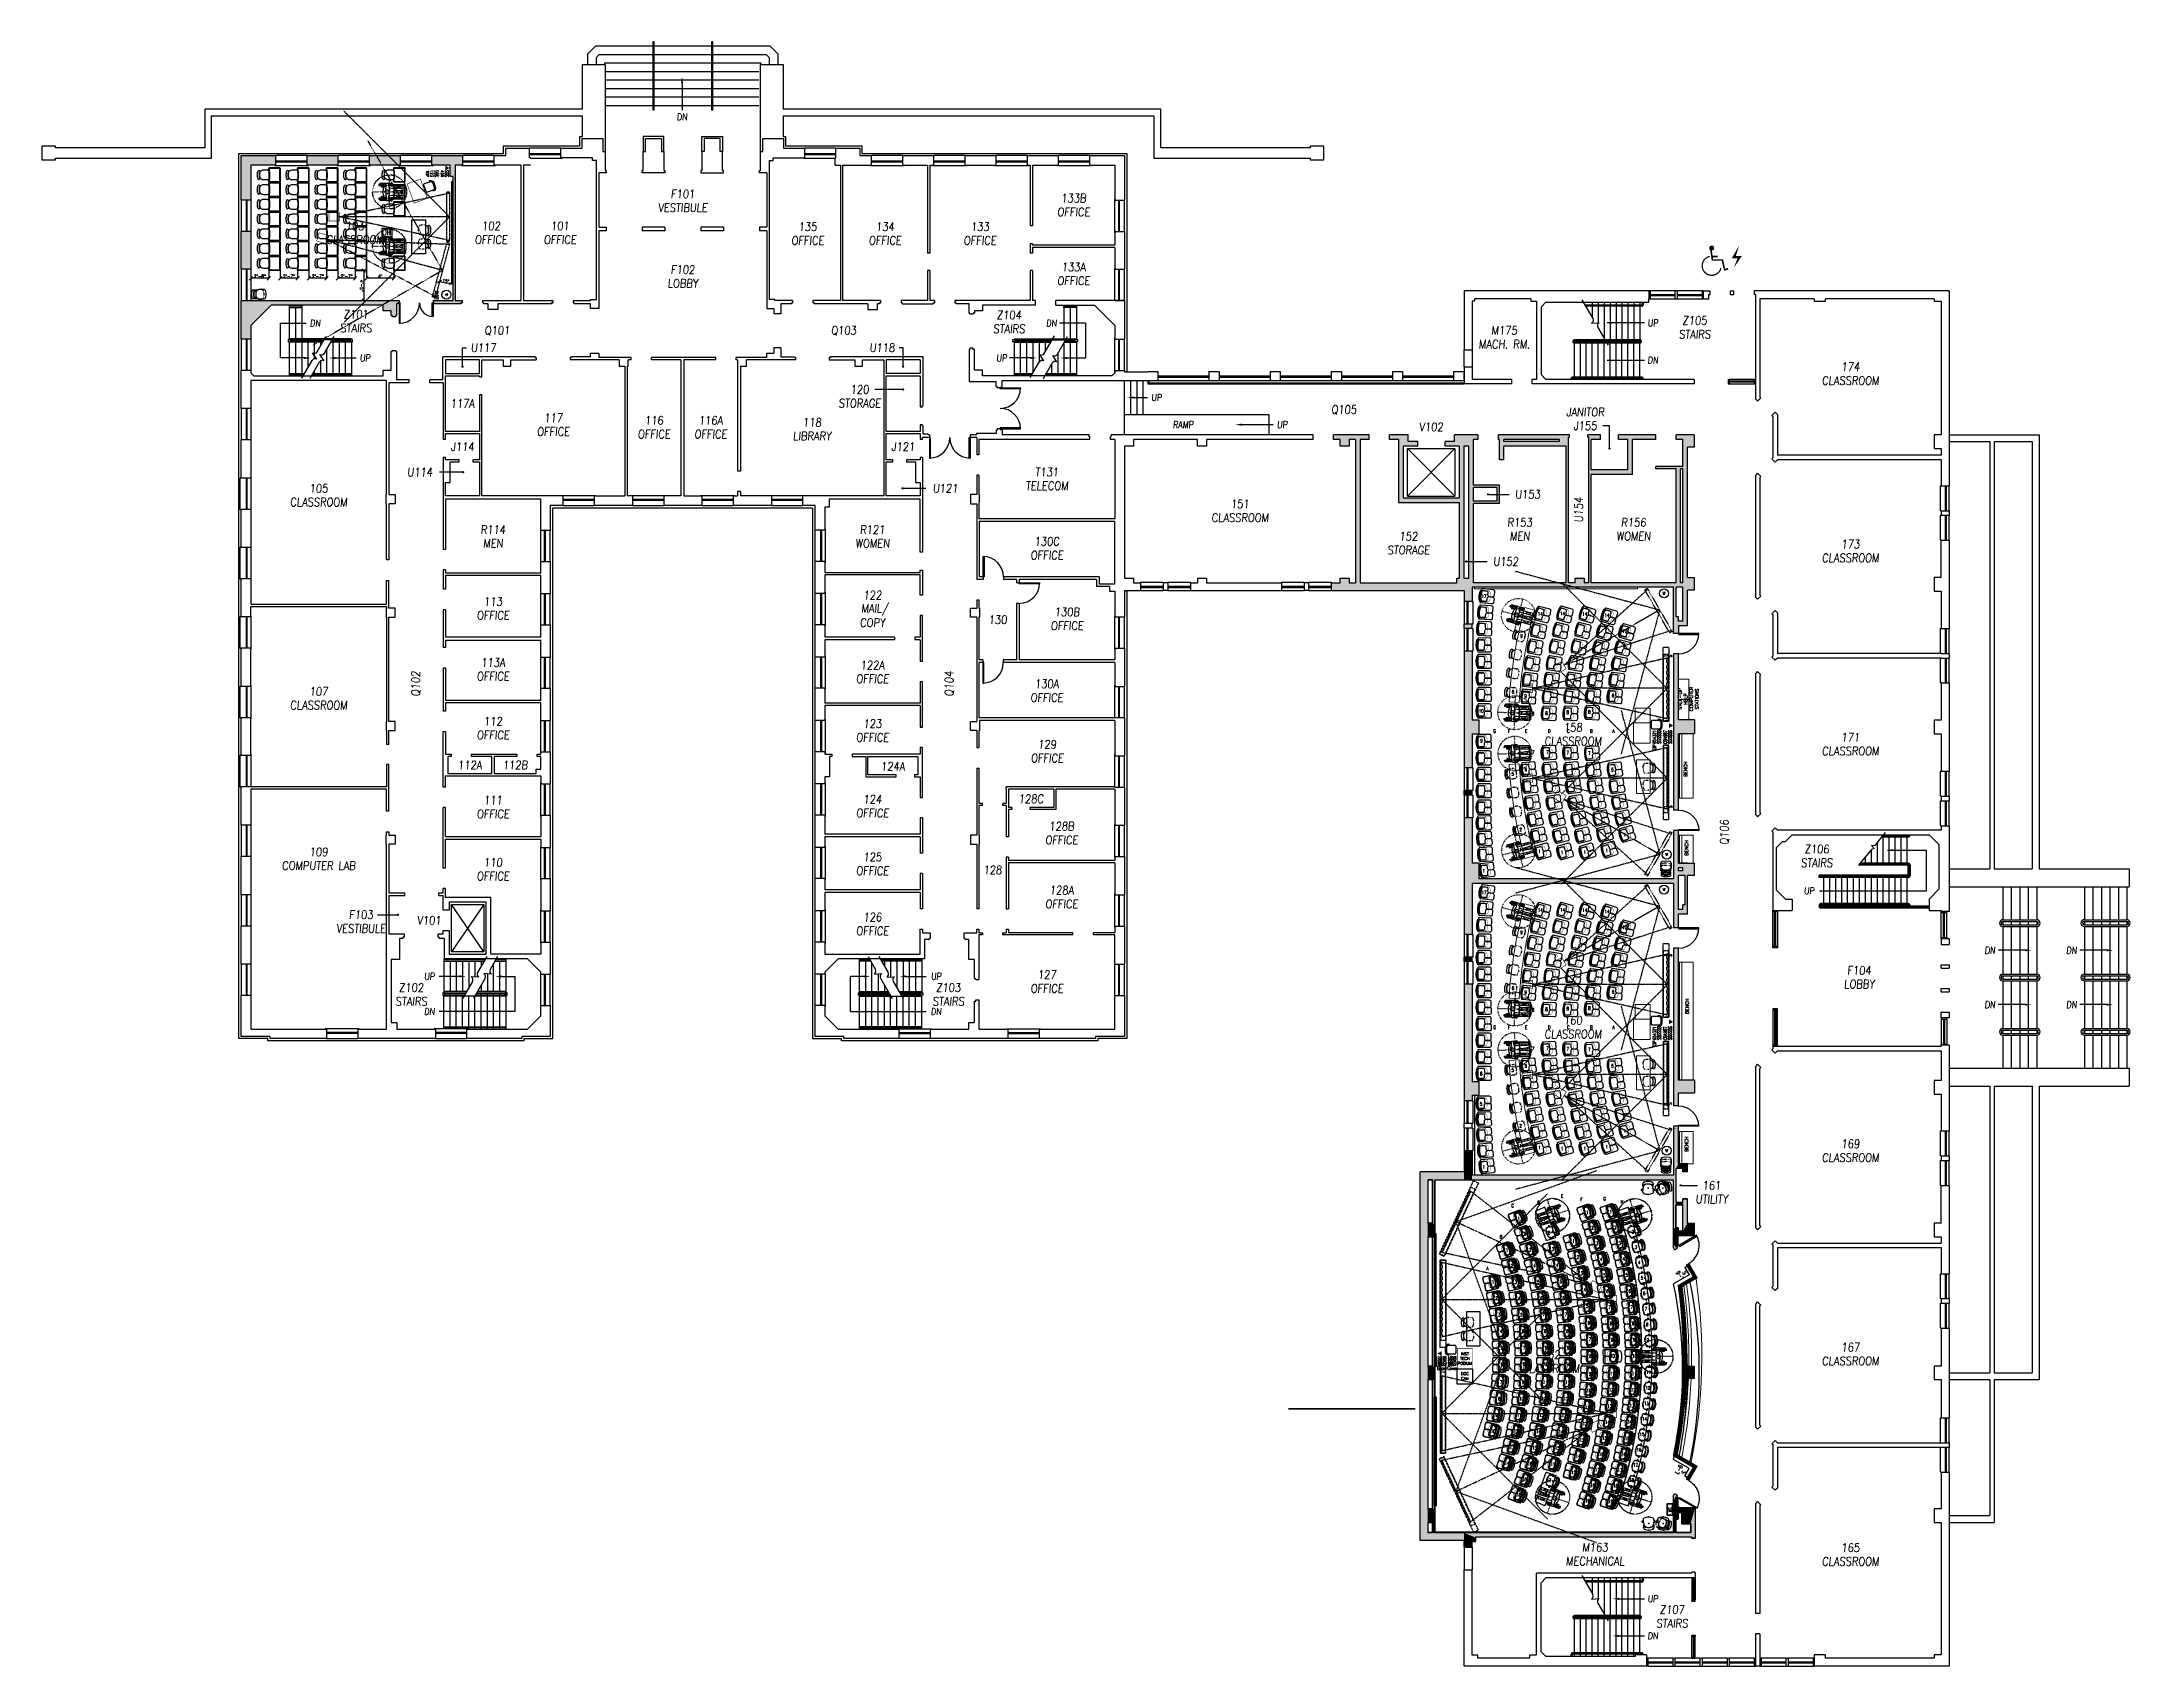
# Model space of a CAD drawing. Extents: x 689 to 4377, y 664 to 3532.
import ezdxf
from ezdxf.enums import TextEntityAlignment as Align

# ---------------------------------------------------------------- set-up
doc = ezdxf.new("R2010")
doc.units = 0
doc.header["$MEASUREMENT"] = 0
for name, pattern in [('CENTER2', [1.125, 0.75, -0.125, 0.125, -0.125]), ('DASHED2', [0.375, 0.25, -0.125]), ('DOT', [0.25, 0, -0.25]), ('DOT2', [0.125, 0, -0.125])]:
    doc.linetypes.add(name, pattern=pattern)
doc.layers.get('0').update_dxf_attribs({"linetype": 'CONTINUOUS'})
doc.layers.get('defpoints').update_dxf_attribs({"linetype": 'CONTINUOUS'})
for name, color, linetype in [('162-A-TXT', 7, 'CONTINUOUS'), ('162-A1-FURN', 32, 'CONTINUOUS'), ('162-A1-OVHD', 41, 'DASHED2'), ('A-BELOW', 111, 'CONTINUOUS'), ('A-DOOR', 7, 'CONTINUOUS'), ('A-FS-ID', 6, 'CONTINUOUS'), ('A-FS-NM', 6, 'CONTINUOUS'), ('A-GLAZ', 191, 'CONTINUOUS'), ('A-STRS', 4, 'CONTINUOUS'), ('A-WL-EX', 171, 'CONTINUOUS'), ('A-WL-EX-HATCH', 213, 'CONTINUOUS'), ('class_ADA', 253, 'CONTINUOUS'), ('class_DIMS', 7, 'CONTINUOUS'), ('class_FILL', 252, 'CONTINUOUS'), ('class_FURN', 30, 'CONTINUOUS'), ('class_OH_TECH', 43, 'DASHED2'), ('class_SWITCHES', 7, 'CONTINUOUS'), ('class_TEXT', 7, 'CONTINUOUS'), ('SHELL', 2, 'CONTINUOUS')]:
    doc.layers.add(name, color=color, linetype=linetype)
doc.styles.add('ROMAND', font='romand', dxfattribs={"width": 0.75})
doc.styles.add('RomanS', font='romans.shx')
doc.styles.get("Standard").update_dxf_attribs({"font": 'ROMANS.shx', "width": 0.85, "oblique": 5, "height": 6})
doc.dimstyles.get("Standard").update_dxf_attribs({"dimtxt": 6, "dimasz": 6, "dimexe": 0.18, "dimexo": 0.0625, "dimgap": 0.09, "dimtad": 1, "dimdec": 4, "dimzin": 0, "dimdsep": 46, "dimlunit": 4, "dimtxsty": 'Standard', "dimblk": 'OBLIQUE', "dimcen": 0.089844, "dimadec": 0, "dimazin": 0, "dimtfac": 1, "dimtdec": 4, "dimtofl": 0, "dimtmove": 0, "dimatfit": 3, "dimfxl": 1, "dimtolj": 1, "dimtzin": 0, "dimarcsym": 0})

# ---------------------------------------------------------------- blocks, each defined once
blk = doc.blocks.new('BOLT')
at = {"layer": 'SHELL', "color": 1, "const_width": 0.00931}
for points in [[(-1756.354, -1528.659, 0.358291), (-1756.41, -1528.728, 1)], [(-1756.41, -1528.728, 0.880975), (-1756.272, -1528.745, 1)]]:
    blk.add_lwpolyline(points, format="xyb", dxfattribs=at)
at = {"layer": 'SHELL', "color": 1, "const_width": 0.0186}
blk.add_lwpolyline([(-1756.349, -1528.597, 1), (-1756.331, -1528.597, 1)], format="xyb", close=True, dxfattribs=at)
at = {"layer": 'SHELL', "color": 1}
for points in [[(-1756.352, -1528.602), (-1756.34, -1528.6), (-1756.34, -1528.69), (-1756.33, -1528.679)], [(-1756.333, -1528.653), (-1756.332, -1528.665), (-1756.296, -1528.653), (-1756.296, -1528.665)], [(-1756.162, -1528.656), (-1756.193, -1528.674), (-1756.138, -1528.579)], [(-1756.162, -1528.656), (-1756.118, -1528.656), (-1756.193, -1528.674), (-1756.15, -1528.674)], [(-1756.179, -1528.745), (-1756.15, -1528.674), (-1756.118, -1528.656)], [(-1756.34, -1528.69), (-1756.33, -1528.679), (-1756.266, -1528.69), (-1756.256, -1528.679)], [(-1756.266, -1528.69), (-1756.256, -1528.679), (-1756.249, -1528.765), (-1756.241, -1528.75)], [(-1756.249, -1528.765), (-1756.241, -1528.75), (-1756.218, -1528.755), (-1756.221, -1528.743)]]:
    blk.add_solid(points, dxfattribs=at)
blk = doc.blocks.new('IT-SCRN-07')
at = {"linetype": 'DASHED2', "ltscale": 0.5}
for points in [[(186.7, -186.7), (0, 0), (186.7, 186.7)], [(0, 42), (195, 0), (0, -42)]]:
    blk.add_lwpolyline(points, dxfattribs=at)
blk.add_lwpolyline([(5, -44), (0, -44), (0, 44), (5, 44)], close=True, dxfattribs=at)
at = {"linetype": 'CENTER2', "ltscale": 0.5}
blk.add_lwpolyline([(0, 0), (195, 0)], dxfattribs=at)
at = {"linetype": 'DASHED2', "ltscale": 0.5, "const_width": 1}
blk.add_lwpolyline([(195, -7.5), (213, -7.5), (213, 7.5), (195, 7.5)], close=True, dxfattribs=at)
blk = doc.blocks.new('IT-SCRN-09L')
at = {"linetype": 'DASHED2', "ltscale": 0.5}
for points in [[(186.7, -186.7), (0, 0), (186.7, 186.7)], [(0, 54), (238.5, 0), (0, -54)]]:
    blk.add_lwpolyline(points, dxfattribs=at)
for points in [[(-2.5, 58.4), (7.2, 58.4), (7.2, -72.6), (-2.5, -72.6)], [(-1.8, 57.6), (6.5, 57.6), (6.5, -60.4), (-1.8, -60.4)]]:
    blk.add_lwpolyline(points, close=True, dxfattribs=at)
at = {"linetype": 'DASHED2', "ltscale": 0.4}
blk.add_lwpolyline([(0, 54), (1, 54), (1, -54), (0, -54)], close=True, dxfattribs=at)
at = {"linetype": 'CENTER2', "ltscale": 0.5}
blk.add_lwpolyline([(0, 0), (238.5, 0)], dxfattribs=at)
at = {"linetype": 'DASHED2', "ltscale": 0.5, "const_width": 1}
blk.add_lwpolyline([(238.5, -7.5), (256.5, -7.5), (256.5, 7.5), (238.5, 7.5)], close=True, dxfattribs=at)
blk = doc.blocks.new('CHAIR-01')
for points in [[(5.4, 0.6), (0.4, 0, -0.055385), (-0.4, 0), (-5.4, 0.6, -0.382162), (-9, 4.6), (-9, 10, -0.414214), (-2, 17), (2, 17, -0.414214), (9, 10), (9, 4.6, -0.382162)], [(-8.6, 18.8, -0.160866), (-2, 21), (2, 21, -0.160866), (8.6, 18.8), (7, 16.2, 0.171967), (2, 18), (-2, 18, 0.171967), (-7, 16.2)]]:
    blk.add_lwpolyline(points, format="xyb", close=True)
for points in [[(-1, 17), (-1, 18)], [(1, 17), (1, 18)]]:
    blk.add_lwpolyline(points)
blk = doc.blocks.new('CHAIR-01A')
blk.add_lwpolyline([(-8.6, 6.5, -0.160866), (-2, 8.7), (2, 8.7, -0.160866), (8.6, 6.5), (7, 3.9, 0.171967), (2, 5.7), (-2, 5.7, 0.171967), (-7, 3.9)], format="xyb", close=True)
blk.add_lwpolyline([(-8.6, 0, -0.318862), (-2, 4.7), (2, 4.7, -0.318862), (8.6, 0, -0.318862)], format="xyb")
for points in [[(-1, 4.7), (-1, 5.7)], [(1, 4.7), (1, 5.7)]]:
    blk.add_lwpolyline(points)
at = {"linetype": 'DOT2', "ltscale": 0.5}
blk.add_lwpolyline([(9, -1.9, -0.013189), (9, -2.3), (9, -7.7, -0.382162), (5.4, -11.7), (0.4, -12.3, -0.055385), (-0.4, -12.3), (-5.4, -11.7, -0.382162), (-9, -7.7), (-9, -2.3, -0.013189), (-9, -1.9)], format="xyb", dxfattribs=at)
blk = doc.blocks.new('WC-METAL')
blk.add_circle((0, 0), 8)
at = {"style": 'RomanS', "width": 0.75}
blk.add_text('W', height=5, dxfattribs=at).set_placement((0, 0), align=Align.MIDDLE_CENTER)
blk = doc.blocks.new('SW1')
at = {"const_width": 0.5}
blk.add_lwpolyline([(0, 14), (0, 0)], dxfattribs=at)
at = {"style": 'ROMAND', "width": 0.75}
blk.add_text('S', height=8, dxfattribs=at).set_placement((0, 8), align=Align.MIDDLE_CENTER)
blk = doc.blocks.new('TEL')
blk.add_lwpolyline([(-2, 0, 0.5, 10.4, 0), (-11, 0, 10.4, 10.4, 0)], format="xyseb")
at = {"const_width": 0.5}
blk.add_lwpolyline([(-11, -5.2), (-2, 0), (-11, 5.2)], close=True, dxfattribs=at)
blk = doc.blocks.new('STOOL-01')
blk.add_lwpolyline([(-6, 0), (6, 0, -0.414214), (8, -2), (8, -12, -0.414214), (4, -16), (-4, -16, -0.414214), (-8, -12), (-8, -2, -0.414214)], format="xyb", close=True)
blk.add_lwpolyline([(8, -12), (10, -12, -0.414214), (4, -18), (-4, -18, -0.414214), (-10, -12), (-8, -12)], format="xyb")
blk = doc.blocks.new('CHAIR-14-DT')
at = {"ltscale": 0.5, "flags": 128}
for points in [[(-14.4, 6.5), (-14.4, 3.2, -0.414214), (-17.4, 0.2), (-23.4, 0.2, -0.414214), (-26.4, 3.2), (-26.4, 9.5, -0.414214), (-23.4, 12.5), (-4, 12.5, -0.414214), (-2.5, 11), (-2.5, 11, -0.414214), (-4, 9.5), (-11.4, 9.5, 0.414214)], [(-14.4, -6.5), (-14.4, -3.2, 0.414214), (-17.4, -0.2), (-23.4, -0.2, 0.414214), (-26.4, -3.2), (-26.4, -9.5, 0.414214), (-23.4, -12.5), (-4, -12.5, 0.414214), (-2.5, -11), (-2.5, -11, 0.414214), (-4, -9.5), (-11.4, -9.5, -0.414214)]]:
    blk.add_lwpolyline(points, format="xyb", close=True, dxfattribs=at)
at = {"linetype": 'DOT2', "ltscale": 0.5}
blk.add_lwpolyline([(-13.3, -9.2, 0.5, 0.5, 0), (-15.8, -9.2, 0.5, 0.5, -0.353134), (-18.8, -6.9, 0.5, 0.5, 0), (-19.2, -5.1, 0.5, 0.5, -0.053285), (-19.7, 0, 0.5, 0.5, -0.053285), (-19.2, 5.1, 0.5, 0.5, 0), (-18.8, 6.9, 0.5, 0.5, -0.353134), (-15.8, 9.2, 0.5, 0.5, 0), (-13.3, 9.2, 0, 0, 0)], format="xyseb", dxfattribs=at)
at = {"linetype": 'DOT2', "ltscale": 0.5, "const_width": 0.5}
for points in [[(-2.5, 10), (-2.5, 12), (-15.8, 12, 0.414214), (-16.5, 11.2), (-16.5, 10.8, 0.414214), (-15.8, 10)], [(-2.5, -10), (-2.5, -12), (-15.8, -12, -0.414214), (-16.5, -11.2), (-16.5, -10.8, -0.414214), (-15.8, -10)]]:
    blk.add_lwpolyline(points, format="xyb", close=True, dxfattribs=at)
at = {"linetype": 'Continuous'}
blk.add_lwpolyline([(-12.6, 9.2), (-4, 9.2), (-1.4, 10, -0.144476), (-1.4, -10), (-4, -9.2), (-12.6, -9.2)], format="xyb", dxfattribs=at)
for points in [[(-8.1, 9.7), (-8.1, 10)], [(-8.1, 9.2), (-8.1, 9.5)], [(-6.1, 9.7), (-6.1, 10)], [(-6.1, 9.2), (-6.1, 9.5)], [(-8.1, -9.2), (-8.1, -9.5)], [(-8.1, -9.7), (-8.1, -10)], [(-6.1, -9.2), (-6.1, -9.5)], [(-6.1, -9.7), (-6.1, -10)]]:
    blk.add_lwpolyline(points, dxfattribs=at)
for radius, start, end in [(32.6, 343.5061, 16.4939), (34.1, 343.5581, 16.4419)]:
    blk.add_arc((-35.3, 0), radius, start, end, dxfattribs=at)
blk = doc.blocks.new('CHAIR-13A')
at = {"flags": 128}
for points in [[(1.5, -18.2), (1.5, -1.3, -0.414214), (3, 0.2), (26, 0.2, -0.414214), (27.5, -1.3), (27.5, -18.2, -0.436883), (25.9, -19.7), (16, -19, 0.038405), (13, -19), (3.1, -19.7, -0.436883)], [(2.4, -18.2), (2.4, -1.3, -0.414214), (3, -0.7), (26, -0.7, -0.414214), (26.6, -1.3), (26.6, -18.2, -0.436883), (26, -18.8), (16.1, -18.1, 0.038405), (12.9, -18.1), (3, -18.8, -0.436883)]]:
    blk.add_lwpolyline(points, format="xyb", close=True, dxfattribs=at)
for points in [[(1.7, -2.3), (2.2, -2.3), (2.2, -17.3), (1.7, -17.3)], [(26.8, -2.3), (27.3, -2.3), (27.3, -17.3), (26.8, -17.3)]]:
    blk.add_lwpolyline(points, close=True)
blk = doc.blocks.new('HC-TEMPL')
at = {"color": 253, "linetype": 'DOT'}
for p, q in [((-30, 0), (30, 0)), ((-14.8, 6), (14.8, 6)), ((-12, 19), (-12, -7)), ((0, 30), (0, -30)), ((12, 19), (12, -7))]:
    blk.add_line(p, q, dxfattribs=at)
at = {"color": 253}
for points in [[(-2.4, 6.7, 0.009012), (-3.4, 6.8, 0.040464), (-4.2, 6.8, 0.024009), (-7, 6.3, -0.02518), (-9.6, 5.9, -0.062246), (-12.5, 6, 0.115331), (-14, 5.9, 0.037518), (-14.3, 5.7, 0.035722), (-14.6, 5.6, 0.094361), (-15.1, 5, 0.148049), (-15.3, 4.5), (-15.3, -0.7), (-15.3, -1.6, -0.11973), (-15.4, -1.9, 0.046388), (-15.6, -2.6, 0.031539), (-15.7, -2.9, 0.017582), (-15.8, -3.4, 0.384464), (-15, -4.5, 0.325919), (-13.7, -3.9, 0.055549), (-13.4, -3.2, 0.074743), (-13.3, -2.7, 0.052222), (-13.4, -1.9, -0.045141), (-13.5, -1, -0.049351), (-13.4, 0.9, -0.103824), (-13.1, 1.7, -0.053783), (-12.9, 1.9, -0.074353), (-12.8, 2.1, -0.158953), (-12, 2.2, -0.041249), (-9.3, 1.6, -0.003698), (-7.9, 1.1, 0.006681), (-7.1, 0.9, 0.005459), (-6.1, 0.6, 0.007155), (-5.4, 0.4, 0.061185), (-5, 0.3, 0.015766), (-3.4, 0.4, 0.062077), (-2.6, 0.5, 0.029276), (-1.7, 0.8)], [(-11, 5.9), (-11, 18, 1), (-13, 18), (-13, 6, 1)], [(-13, 1.9), (-13, -6, 1), (-11, -6), (-11, 2, 1)], [(-11, 6), (-10, 6), (-10, 14, -1), (-8.5, 14), (-8.5, 9.5), (-7.5, 9.8, -0.123106), (0, 11.2, -0.123106), (7.5, 9.8), (8.5, 9.5), (8.5, 14, -1), (10, 14), (10, 6), (11, 6)], [(2.4, 6.7, -0.009012), (3.4, 6.8, -0.040464), (4.2, 6.8, -0.024009), (7, 6.3, 0.02518), (9.6, 5.9, 0.062246), (12.5, 6, -0.115331), (14, 5.9, -0.037518), (14.3, 5.7, -0.035722), (14.6, 5.6, -0.094361), (15.1, 5, -0.148049), (15.3, 4.5), (15.3, -0.7), (15.3, -1.6, 0.11973), (15.4, -1.9, -0.046388), (15.6, -2.6, -0.031539), (15.7, -2.9, -0.017582), (15.8, -3.4, -0.384464), (15, -4.5, -0.325919), (13.7, -3.9, -0.055549), (13.4, -3.2, -0.074743), (13.3, -2.7, -0.052222), (13.4, -1.9, 0.045141), (13.5, -1, 0.049351), (13.4, 0.9, 0.103824), (13.1, 1.7, 0.053783), (12.9, 1.9, 0.074353), (12.8, 2.1, 0.158953), (12, 2.2, 0.041249), (9.3, 1.6, 0.003698), (7.9, 1.1, -0.006681), (7.1, 0.9, -0.005459), (6.1, 0.6, -0.007155), (5.4, 0.4, -0.061185), (5, 0.3, -0.015766), (3.4, 0.4, -0.062077), (2.6, 0.5, -0.029276), (1.7, 0.8)], [(13, 6), (13, 18, 1), (11, 18), (11, 5.9, 1)], [(11, 2), (11, -6, 1), (13, -6), (13, 1.9, 1)], [(-6.6, -19), (-9, -19), (-9, -14, -0.414214), (-7, -12), (-6.6, -12)], [(-2.2, -12), (0, -12), (2.2, -12, -0.414214)], [(6.6, -12), (7, -12, -0.414214), (9, -14), (9, -19), (6.6, -19)]]:
    blk.add_lwpolyline(points, format="xyb", dxfattribs=at)
for points in [[(-14, 5.9), (-14, 17), (-14.8, 17), (-14.8, 5.4)], [(7, 0.8), (6.6, -4), (6.6, -19.7), (6.3, -22.1), (6.9, -24.2), (6.4, -27), (5.4, -27.1), (3.8, -26.8), (2.9, -22.2), (3.3, -21.2), (2.6, -21.2), (2, -8.8), (1.3, -6.7), (0.5, -5.8), (0, -5.7), (-0.5, -5.8), (-1.3, -6.7), (-2, -8.8), (-2.6, -21.2), (-3.3, -21.2), (-2.9, -22.2), (-3.8, -26.8), (-5.4, -27.1), (-6.4, -27), (-6.9, -24.2), (-6.3, -22.1), (-6.6, -19.7), (-6.6, -4), (-7, 0.8)], [(14.8, 5.4), (14.8, 17), (14, 17), (14, 5.9)], [(-14.8, -4.5), (-14.8, -5), (-14, -5), (-14, -4.2)], [(-11, -2), (-10, -2), (-10, -24), (-6.8, -24)], [(-3.2, -24), (-2, -24), (-2, -19), (-2.5, -19)], [(2.5, -19), (2, -19), (2, -24), (3.2, -24)], [(6.8, -24), (10, -24), (10, -2), (11, -2)], [(14, -4.2), (14, -5), (14.8, -5), (14.8, -4.5)]]:
    blk.add_lwpolyline(points, dxfattribs=at)
blk.add_lwpolyline([(0, 8.2, 0.122026), (-1.2, 7.9, 0.105329), (-2.2, 7, 0.087994), (-2.9, 5.7, 0.078725), (-3.1, 4.2, 0.078725), (-2.9, 2.6, 0.087994), (-2.2, 1.3, 0.105329), (-1.2, 0.5, 0.122026), (0, 0.2, 0.122026), (1.2, 0.5, 0.105329), (2.2, 1.3, 0.087994), (2.9, 2.6, 0.078725), (3.1, 4.2, 0.078725), (2.9, 5.7, 0.087994), (2.2, 7, 0.105329), (1.2, 7.9, 0.122026)], format="xyb", close=True, dxfattribs=at)
at = {"color": 253, "linetype": 'DOT'}
blk.add_circle((0, 0), 30, dxfattribs=at)
blk = doc.blocks.new('CHAIR-13')
at = {"flags": 128}
for points in [[(1.5, -18.4), (1.5, -1.5, -0.414214), (3, 0), (26, 0, -0.414214), (27.5, -1.5), (27.5, -18.4, -0.436883), (25.9, -19.9), (16, -19.1, 0.038405), (13, -19.1), (3.1, -19.9, -0.436883)], [(2.4, -18.4), (2.4, -1.5, -0.414214), (3, -0.9), (26, -0.9, -0.414214), (26.6, -1.5), (26.6, -18.4, -0.436883), (26, -19), (16.1, -18.2, 0.038405), (12.9, -18.2), (3, -19, -0.436883)]]:
    blk.add_lwpolyline(points, format="xyb", close=True, dxfattribs=at)
for points in [[(1.7, -2.4), (2.2, -2.4), (2.2, -17.4), (1.7, -17.4)], [(26.8, -2.4), (27.3, -2.4), (27.3, -17.4), (26.8, -17.4)]]:
    blk.add_lwpolyline(points, close=True)
at = {"rotation": 180}
blk.add_blockref('CHAIR-01', (14.5, -19), dxfattribs=at)
blk = doc.blocks.new('OH-PROJ')
blk.add_lwpolyline([(0, -1), (18, -1), (18, 13), (0, 13)], close=True)
at = {"style": 'RomanS', "width": 0.75}
blk.add_text('OH', height=10, dxfattribs=at).set_placement((8.6, 6.2), align=Align.MIDDLE_CENTER)
blk = doc.blocks.new('_Oblique')
at = {"color": 0, "linetype": 'ByBlock', "lineweight": -2}
blk.add_line((-0.5, -0.5), (0.5, 0.5), dxfattribs=at)
blk = doc.blocks.new('*D26')
at = {"layer": 'class_DIMS', "color": 0, "lineweight": -2, "transparency": 16777216}
for p, q in [((1057.8, 3130.9), (1057.8, 3114.7)), ((1089.8, 3114.9), (1057.8, 3114.9)), ((1089.8, 3130), (1089.8, 3114.7))]:
    blk.add_line(p, q, dxfattribs=at)
at = {"layer": 'defpoints', "color": 0, "transparency": 16777216}
for p in [(1057.8, 3130.9), (1057.8, 3114.9), (1089.8, 3130.1)]:
    blk.add_point(p, dxfattribs=at)
at = {"layer": 'class_DIMS', "color": 0, "lineweight": -2, "transparency": 16777216, "xscale": 6, "yscale": 6, "zscale": 6, "rotation": 180}
blk.add_blockref('_Oblique', (1057.8, 3114.9), dxfattribs=at)
at = {"layer": 'class_DIMS', "color": 0, "lineweight": -2, "transparency": 16777216, "xscale": 6, "yscale": 6, "zscale": 6}
blk.add_blockref('_Oblique', (1089.8, 3114.9), dxfattribs=at)
at = {"layer": 'class_DIMS', "color": 0, "transparency": 16777216, "insert": (1073.8, 3118.5), "char_height": 6, "attachment_point": 5}
blk.add_mtext('\\A1;2\'-8"', dxfattribs=at)
blk = doc.blocks.new('*D27')
at = {"layer": 'class_DIMS', "color": 0, "lineweight": -2, "transparency": 16777216}
for p, q in [((1109.7, 3129.9), (1109.7, 3114.7)), ((1140.7, 3114.9), (1109.7, 3114.9)), ((1140.7, 3130), (1140.7, 3114.7))]:
    blk.add_line(p, q, dxfattribs=at)
at = {"layer": 'defpoints', "color": 0, "transparency": 16777216}
for p in [(1109.7, 3130), (1109.7, 3114.9), (1140.7, 3130.1)]:
    blk.add_point(p, dxfattribs=at)
at = {"layer": 'class_DIMS', "color": 0, "lineweight": -2, "transparency": 16777216, "xscale": 6, "yscale": 6, "zscale": 6, "rotation": 180}
blk.add_blockref('_Oblique', (1109.7, 3114.9), dxfattribs=at)
at = {"layer": 'class_DIMS', "color": 0, "lineweight": -2, "transparency": 16777216, "xscale": 6, "yscale": 6, "zscale": 6}
blk.add_blockref('_Oblique', (1140.7, 3114.9), dxfattribs=at)
at = {"layer": 'class_DIMS', "color": 0, "transparency": 16777216, "insert": (1125.2, 3118.5), "char_height": 6, "attachment_point": 5}
blk.add_mtext('\\A1;2\'-7"', dxfattribs=at)
blk = doc.blocks.new('*D28')
at = {"layer": 'class_DIMS', "color": 0, "lineweight": -2, "transparency": 16777216}
for p, q in [((1160.6, 3129.9), (1160.6, 3114.7)), ((1191.6, 3114.9), (1160.6, 3114.9)), ((1191.6, 3130), (1191.6, 3114.7))]:
    blk.add_line(p, q, dxfattribs=at)
at = {"layer": 'defpoints', "color": 0, "transparency": 16777216}
for p in [(1160.6, 3130), (1160.6, 3114.9), (1191.6, 3130.1)]:
    blk.add_point(p, dxfattribs=at)
at = {"layer": 'class_DIMS', "color": 0, "lineweight": -2, "transparency": 16777216, "xscale": 6, "yscale": 6, "zscale": 6, "rotation": 180}
blk.add_blockref('_Oblique', (1160.6, 3114.9), dxfattribs=at)
at = {"layer": 'class_DIMS', "color": 0, "lineweight": -2, "transparency": 16777216, "xscale": 6, "yscale": 6, "zscale": 6}
blk.add_blockref('_Oblique', (1191.6, 3114.9), dxfattribs=at)
at = {"layer": 'class_DIMS', "color": 0, "transparency": 16777216, "insert": (1176.1, 3118.5), "char_height": 6, "attachment_point": 5}
blk.add_mtext('\\A1;2\'-7"', dxfattribs=at)
blk = doc.blocks.new('*D29')
at = {"layer": 'class_DIMS', "color": 0, "lineweight": -2, "transparency": 16777216}
for p, q in [((1211.4, 3129.9), (1211.4, 3114.7)), ((1242.4, 3114.9), (1211.4, 3114.9)), ((1242.4, 3130), (1242.4, 3114.7))]:
    blk.add_line(p, q, dxfattribs=at)
at = {"layer": 'defpoints', "color": 0, "transparency": 16777216}
for p in [(1211.4, 3130), (1211.4, 3114.9), (1242.4, 3130.1)]:
    blk.add_point(p, dxfattribs=at)
at = {"layer": 'class_DIMS', "color": 0, "lineweight": -2, "transparency": 16777216, "xscale": 6, "yscale": 6, "zscale": 6, "rotation": 180}
blk.add_blockref('_Oblique', (1211.4, 3114.9), dxfattribs=at)
at = {"layer": 'class_DIMS', "color": 0, "lineweight": -2, "transparency": 16777216, "xscale": 6, "yscale": 6, "zscale": 6}
blk.add_blockref('_Oblique', (1242.4, 3114.9), dxfattribs=at)
at = {"layer": 'class_DIMS', "color": 0, "transparency": 16777216, "insert": (1226.9, 3118.5), "char_height": 6, "attachment_point": 5}
blk.add_mtext('\\A1;2\'-7"', dxfattribs=at)
blk = doc.blocks.new('*D30')
at = {"layer": 'class_DIMS', "color": 0, "lineweight": -2, "transparency": 16777216}
for p, q in [((1262.3, 3129.9), (1262.3, 3114.7)), ((1310.3, 3114.9), (1262.3, 3114.9)), ((1310.3, 3130), (1310.3, 3114.7))]:
    blk.add_line(p, q, dxfattribs=at)
at = {"layer": 'defpoints', "color": 0, "transparency": 16777216}
for p in [(1262.3, 3130), (1262.3, 3114.9), (1310.3, 3130.1)]:
    blk.add_point(p, dxfattribs=at)
at = {"layer": 'class_DIMS', "color": 0, "lineweight": -2, "transparency": 16777216, "xscale": 6, "yscale": 6, "zscale": 6, "rotation": 180}
blk.add_blockref('_Oblique', (1262.3, 3114.9), dxfattribs=at)
at = {"layer": 'class_DIMS', "color": 0, "lineweight": -2, "transparency": 16777216, "xscale": 6, "yscale": 6, "zscale": 6}
blk.add_blockref('_Oblique', (1310.3, 3114.9), dxfattribs=at)
at = {"layer": 'class_DIMS', "color": 0, "transparency": 16777216, "insert": (1286.3, 3118.5), "char_height": 6, "attachment_point": 5}
blk.add_mtext("\\A1;4'", dxfattribs=at)
blk = doc.blocks.new('*D31')
at = {"layer": 'class_DIMS', "color": 0, "lineweight": -2, "transparency": 16777216}
for p, q in [((1244, 3128.5), (1257.7, 3128.5)), ((1257.5, 3128.5), (1257.5, 3075.5)), ((1244, 3075.5), (1257.7, 3075.5))]:
    blk.add_line(p, q, dxfattribs=at)
at = {"layer": 'defpoints', "color": 0, "transparency": 16777216}
for p in [(1243.9, 3128.5), (1243.9, 3075.5), (1257.5, 3075.5)]:
    blk.add_point(p, dxfattribs=at)
at = {"layer": 'class_DIMS', "color": 0, "lineweight": -2, "transparency": 16777216, "xscale": 6, "yscale": 6, "zscale": 6}
for p, rotation in [((1257.5, 3128.5), 90), ((1257.5, 3075.5), 270)]:
    blk.add_blockref('_Oblique', p, dxfattribs=dict(at, rotation=rotation))
at = {"layer": 'class_DIMS', "color": 0, "transparency": 16777216, "insert": (1253.8, 3102), "char_height": 6, "attachment_point": 5, "rotation": 270}
blk.add_mtext('\\A1;4\'-5"', dxfattribs=at)
blk = doc.blocks.new('IT-SCRN-08')
at = {"linetype": 'DASHED2', "ltscale": 0.5}
for points in [[(186.7, -186.7), (0, 0), (186.7, 186.7)], [(0, 48), (210, 0), (0, -48)]]:
    blk.add_lwpolyline(points, dxfattribs=at)
blk.add_lwpolyline([(5, -50), (0, -50), (0, 50), (5, 50)], close=True, dxfattribs=at)
at = {"linetype": 'CENTER2', "ltscale": 0.5}
blk.add_lwpolyline([(0, 0), (210, 0)], dxfattribs=at)
at = {"linetype": 'DASHED2', "ltscale": 0.5, "const_width": 1}
blk.add_lwpolyline([(210, -7.5), (228, -7.5), (228, 7.5), (210, 7.5)], close=True, dxfattribs=at)
blk = doc.blocks.new('*D32')
at = {"layer": 'class_DIMS', "color": 0, "lineweight": -2, "transparency": 16777216}
blk.add_arc((1412.1, 3186.9), 80.6, 255, 270, dxfattribs=at)
at = {"layer": 'defpoints', "color": 0, "transparency": 16777216}
for p in [(1412.1, 3285), (1409.5, 3177.2), (1398.1, 3107.6), (1412.1, 3105), (1383.6, 3080.6)]:
    blk.add_point(p, dxfattribs=at)
at = {"layer": 'class_DIMS', "color": 0, "lineweight": -2, "transparency": 16777216, "xscale": 6, "yscale": 6, "zscale": 6, "rotation": 165.0000000000001}
blk.add_blockref('_Oblique', (1391.2, 3109.1), dxfattribs=at)
at = {"layer": 'class_DIMS', "color": 0, "lineweight": -2, "transparency": 16777216, "xscale": 6, "yscale": 6, "zscale": 6}
blk.add_blockref('_Oblique', (1412.1, 3106.3), dxfattribs=at)
at = {"layer": 'class_DIMS', "color": 0, "lineweight": 13, "transparency": 16777216, "insert": (1401.9, 3110.1), "char_height": 6, "attachment_point": 5, "rotation": 352.5}
blk.add_mtext('\\A1;15°', dxfattribs=at)
blk = doc.blocks.new('HC-WheelChair')
at = {"layer": 'class_ADA', "color": 253, "linetype": 'DOT'}
for p, q in [((-30, 0), (30, 0)), ((-14.8, 6), (14.8, 6)), ((-12, 19), (-12, -7)), ((0, 30), (0, -30)), ((12, 19), (12, -7))]:
    blk.add_line(p, q, dxfattribs=at)
at = {"layer": 'class_ADA', "color": 253}
for points in [[(-2.4, 6.7, 0.009012), (-3.4, 6.8, 0.040464), (-4.2, 6.8, 0.024009), (-7, 6.3, -0.02518), (-9.6, 5.9, -0.062246), (-12.5, 6, 0.115331), (-14, 5.9, 0.037518), (-14.3, 5.7, 0.035722), (-14.6, 5.6, 0.094361), (-15.1, 5, 0.148049), (-15.3, 4.5), (-15.3, -0.7), (-15.3, -1.6, -0.11973), (-15.4, -1.9, 0.046388), (-15.6, -2.6, 0.031539), (-15.7, -2.9, 0.017582), (-15.8, -3.4, 0.384464), (-15, -4.5, 0.325919), (-13.7, -3.9, 0.055549), (-13.4, -3.2, 0.074743), (-13.3, -2.7, 0.052222), (-13.4, -1.9, -0.045141), (-13.5, -1, -0.049351), (-13.4, 0.9, -0.103824), (-13.1, 1.7, -0.053783), (-12.9, 1.9, -0.074353), (-12.8, 2.1, -0.158953), (-12, 2.2, -0.041249), (-9.3, 1.6, -0.003698), (-7.9, 1.1, 0.006681), (-7.1, 0.9, 0.005459), (-6.1, 0.6, 0.007155), (-5.4, 0.4, 0.061185), (-5, 0.3, 0.015766), (-3.4, 0.4, 0.062077), (-2.6, 0.5, 0.029276), (-1.7, 0.8)], [(-11, 5.9), (-11, 18, 1), (-13, 18), (-13, 6, 1)], [(-13, 1.9), (-13, -6, 1), (-11, -6), (-11, 2, 1)], [(-11, 6), (-10, 6), (-10, 14, -1), (-8.5, 14), (-8.5, 9.5), (-7.5, 9.8, -0.123106), (0, 11.2, -0.123106), (7.5, 9.8), (8.5, 9.5), (8.5, 14, -1), (10, 14), (10, 6), (11, 6)], [(2.4, 6.7, -0.009012), (3.4, 6.8, -0.040464), (4.2, 6.8, -0.024009), (7, 6.3, 0.02518), (9.6, 5.9, 0.062246), (12.5, 6, -0.115331), (14, 5.9, -0.037518), (14.3, 5.7, -0.035722), (14.6, 5.6, -0.094361), (15.1, 5, -0.148049), (15.3, 4.5), (15.3, -0.7), (15.3, -1.6, 0.11973), (15.4, -1.9, -0.046388), (15.6, -2.6, -0.031539), (15.7, -2.9, -0.017582), (15.8, -3.4, -0.384464), (15, -4.5, -0.325919), (13.7, -3.9, -0.055549), (13.4, -3.2, -0.074743), (13.3, -2.7, -0.052222), (13.4, -1.9, 0.045141), (13.5, -1, 0.049351), (13.4, 0.9, 0.103824), (13.1, 1.7, 0.053783), (12.9, 1.9, 0.074353), (12.8, 2.1, 0.158953), (12, 2.2, 0.041249), (9.3, 1.6, 0.003698), (7.9, 1.1, -0.006681), (7.1, 0.9, -0.005459), (6.1, 0.6, -0.007155), (5.4, 0.4, -0.061185), (5, 0.3, -0.015766), (3.4, 0.4, -0.062077), (2.6, 0.5, -0.029276), (1.7, 0.8)], [(13, 6), (13, 18, 1), (11, 18), (11, 5.9, 1)], [(11, 2), (11, -6, 1), (13, -6), (13, 1.9, 1)], [(-6.6, -19), (-9, -19), (-9, -14, -0.414214), (-7, -12), (-6.6, -12)], [(-2.2, -12), (0, -12), (2.2, -12, -0.414214)], [(6.6, -12), (7, -12, -0.414214), (9, -14), (9, -19), (6.6, -19)]]:
    blk.add_lwpolyline(points, format="xyb", dxfattribs=at)
for points in [[(-14, 5.9), (-14, 17), (-14.8, 17), (-14.8, 5.4)], [(7, 0.8), (6.6, -4), (6.6, -19.7), (6.3, -22.1), (6.9, -24.2), (6.4, -27), (5.4, -27.1), (3.8, -26.8), (2.9, -22.2), (3.3, -21.2), (2.6, -21.2), (2, -8.8), (1.3, -6.7), (0.5, -5.8), (0, -5.7), (-0.5, -5.8), (-1.3, -6.7), (-2, -8.8), (-2.6, -21.2), (-3.3, -21.2), (-2.9, -22.2), (-3.8, -26.8), (-5.4, -27.1), (-6.4, -27), (-6.9, -24.2), (-6.3, -22.1), (-6.6, -19.7), (-6.6, -4), (-7, 0.8)], [(14.8, 5.4), (14.8, 17), (14, 17), (14, 5.9)], [(-14.8, -4.5), (-14.8, -5), (-14, -5), (-14, -4.2)], [(-11, -2), (-10, -2), (-10, -24), (-6.8, -24)], [(-3.2, -24), (-2, -24), (-2, -19), (-2.5, -19)], [(2.5, -19), (2, -19), (2, -24), (3.2, -24)], [(6.8, -24), (10, -24), (10, -2), (11, -2)], [(14, -4.2), (14, -5), (14.8, -5), (14.8, -4.5)]]:
    blk.add_lwpolyline(points, dxfattribs=at)
blk.add_lwpolyline([(0, 8.2, 0.122026), (-1.2, 7.9, 0.105329), (-2.2, 7, 0.087994), (-2.9, 5.7, 0.078725), (-3.1, 4.2, 0.078725), (-2.9, 2.6, 0.087994), (-2.2, 1.3, 0.105329), (-1.2, 0.5, 0.122026), (0, 0.2, 0.122026), (1.2, 0.5, 0.105329), (2.2, 1.3, 0.087994), (2.9, 2.6, 0.078725), (3.1, 4.2, 0.078725), (2.9, 5.7, 0.087994), (2.2, 7, 0.105329), (1.2, 7.9, 0.122026)], format="xyb", close=True, dxfattribs=at)
at = {"layer": 'class_ADA', "color": 252, "linetype": 'DOT2', "ltscale": 0.5}
blk.add_circle((0, 0), 30, dxfattribs=at)
blk = doc.blocks.new('Roma_Chair_underdesk')
at = {"layer": 'class_FURN', "color": 252, "linetype": 'DOT2', "ltscale": 0.5}
blk.add_lwpolyline([(-9, 1.9, -0.013189), (-9, 2.3), (-9, 7.7, -0.382162), (-5.4, 11.7), (-0.4, 12.3, -0.055385), (0.4, 12.3), (5.4, 11.7, -0.382162), (9, 7.7), (9, 2.3, -0.013189), (9, 1.9)], format="xyb", dxfattribs=at)
at = {"layer": 'class_FURN'}
blk.add_lwpolyline([(8.6, 0, -0.318862), (2, -4.7), (-2, -4.7, -0.318862), (-8.6, 0, -0.318862)], format="xyb", dxfattribs=at)
blk.add_lwpolyline([(8.6, -6.5, -0.160866), (2, -8.7), (-2, -8.7, -0.160866), (-8.6, -6.5), (-7, -3.9, 0.171967), (-2, -5.7), (2, -5.7, 0.171967), (7, -3.9)], format="xyb", close=True, dxfattribs=at)
for points in [[(-1, -4.7), (-1, -5.7)], [(1, -4.7), (1, -5.7)]]:
    blk.add_lwpolyline(points, dxfattribs=at)
blk = doc.blocks.new('WC-SLIMJIM')
for points in [[(1.5, 0), (18.5, 0, 0.414214), (20, 1.5), (20, 9.5, 0.414214), (18.5, 11), (1.5, 11, 0.414214), (0, 9.5), (0, 1.5, 0.414214)], [(1.5, 0.8), (18.5, 0.8, 0.414214), (19.2, 1.5), (19.2, 9.5, 0.414214), (18.5, 10.2), (1.5, 10.2, 0.414214), (0.8, 9.5), (0.8, 1.5, 0.414214)]]:
    blk.add_lwpolyline(points, format="xyb", close=True)
at = {"style": 'RomanS', "width": 0.75}
blk.add_text('WC', height=5, dxfattribs=at).set_placement((9.4, 5.4), align=Align.MIDDLE_CENTER)
blk = doc.blocks.new('DR-36')
blk.add_lwpolyline([(36, 0, 0.414214), (0, 36), (0, 0), (2, 0), (2, 35.9)], format="xyb")
blk = doc.blocks.new('IT-SCRN-10-R')
at = {"linetype": 'DASHED2', "ltscale": 0.5}
for points in [[(186.7, -186.7), (0, 0), (186.7, 186.7)], [(0, 60), (262.5, 0), (0, -60)]]:
    blk.add_lwpolyline(points, dxfattribs=at)
for points in [[(-2.5, 78.6), (7.2, 78.6), (7.2, -64.4), (-2.5, -64.4)], [(-1.8, 66.4), (6.5, 66.4), (6.5, -63.6), (-1.8, -63.6)]]:
    blk.add_lwpolyline(points, close=True, dxfattribs=at)
at = {"linetype": 'DASHED2', "ltscale": 0.4}
blk.add_lwpolyline([(0, 60), (1, 60), (1, -60), (0, -60)], close=True, dxfattribs=at)
at = {"linetype": 'CENTER2', "ltscale": 0.5}
blk.add_lwpolyline([(0, 0), (262.5, 0)], dxfattribs=at)
at = {"linetype": 'DASHED2', "ltscale": 0.5, "const_width": 1}
blk.add_lwpolyline([(262.5, -7.5), (280.5, -7.5), (280.5, 7.5), (262.5, 7.5)], close=True, dxfattribs=at)
blk = doc.blocks.new('IT-SCRN-11-L')
at = {"linetype": 'DASHED2', "ltscale": 0.5}
for points in [[(186.7, -186.7), (0, 0), (186.7, 186.7)], [(0, 66), (290.4, 0), (0, -66)]]:
    blk.add_lwpolyline(points, dxfattribs=at)
for points in [[(-2.5, 70.4), (7.2, 70.4), (7.2, -84.6), (-2.5, -84.6)], [(-1.8, 69.6), (6.5, 69.6), (6.5, -72.4), (-1.8, -72.4)]]:
    blk.add_lwpolyline(points, close=True, dxfattribs=at)
at = {"linetype": 'DASHED2', "ltscale": 0.4}
blk.add_lwpolyline([(0, 66), (1, 66), (1, -66), (0, -66)], close=True, dxfattribs=at)
at = {"linetype": 'CENTER2', "ltscale": 0.5}
blk.add_lwpolyline([(0, 0), (290.4, 0)], dxfattribs=at)
at = {"linetype": 'DASHED2', "ltscale": 0.5, "const_width": 1}
blk.add_lwpolyline([(290.4, -7.5), (308.4, -7.5), (308.4, 7.5), (290.4, 7.5)], close=True, dxfattribs=at)
blk = doc.blocks.new('A$C1CEF12BC')
at = {"layer": '162-A-TXT'}
blk.add_lwpolyline([(680.6, 649.5), (680.6, 649.5), (680.6, 649.5), (680.6, 649.5)], close=True, dxfattribs=at)
at = {"layer": '162-A-TXT', "color": 40, "const_width": 3}
blk.add_lwpolyline([(0, 245.5), (224.7, 245.5)], dxfattribs=at)
at = {"layer": '162-A1-FURN', "lineweight": 13}
for points in [[(453.3, 601.5, -0.020285), (472.5, 547.9), (455.3, 542.5, 0.020285), (436.6, 594.7)], [(453.3, 74.5, 0.020285), (472.5, 128.1), (455.3, 133.5, -0.020285), (436.6, 81.3)]]:
    blk.add_lwpolyline(points, format="xyb", close=True, dxfattribs=at)
for points in [[(600.2, 601.5), (583.1, 595.9)], [(600.2, 74.5), (583.1, 80.1)], [(608.8, 79.6), (613.8, 96)]]:
    blk.add_lwpolyline(points, dxfattribs=at)
at = {"layer": '162-A1-FURN'}
for points in [[(258.6, 338.5), (261.6, 338.5), (261.6, 554.5), (258.6, 554.5)], [(315, 356.7), (339, 356.7), (339, 416.7), (315, 416.7)], [(298.5, 316.2), (325.5, 316.2), (325.5, 289.2), (298.5, 289.2)], [(258.6, 266.5), (261.6, 266.5), (261.6, 74.5), (258.6, 74.5)]]:
    blk.add_lwpolyline(points, close=True, dxfattribs=at)
at = {"layer": '162-A1-FURN', "const_width": 1}
blk.add_lwpolyline([(298.5, 316.2), (325.5, 316.2), (325.5, 352.2), (298.5, 352.2)], close=True, dxfattribs=at)
at = {"layer": '162-A1-FURN', "lineweight": 13}
for radius, start, end in [(822, 341.7182, 18.2818), (840, 341.7182, 18.2818), (904.9, 358.8919, 7.9314), (909.9, 358.898, 8.059), (927.9, 348.3718, 8.506), (904.9, 348.8561, 357.4983), (909.9, 348.7486, 357.5121)]:
    blk.add_arc((-197.4, 338), radius, start, end, dxfattribs=at)
at = {"layer": 'A-BELOW'}
blk.add_lwpolyline([(329.6, 657.5), (329.6, 798.5)], dxfattribs=at)
at = {"layer": 'A-WL-EX', "const_width": 1}
blk.add_lwpolyline([(704.6, 572.5), (716.6, 572.5), (716.6, 550.5), (688.8, 550.5), (688.8, 535.7), (689.8, 533.9), (684.6, 530.9), (680.6, 537.9), (680.6, 649.5), (258.6, 649.5), (258.6, 338), (262.6, 338), (262.6, 320), (258.6, 320), (258.6, 26.5), (680.6, 26.5), (680.6, 83.2), (684.6, 90.3), (689.8, 87.3), (688.8, 85.5), (688.8, 85.6), (688.8, 70.5), (718.6, 70.5), (718.6, 18.5), (718.6, 16.5), (712.6, 16.5), (712.6, 18.5), (330.6, 18.5), (330.6, 10.5), (324.6, 10.5), (324.6, 0.5), (310.6, 0.5), (310.6, 12.5), (232.6, 12.5), (232.6, 663.5), (310.6, 663.5), (310.6, 700.5), (324.6, 700.5), (324.6, 657.5), (680.6, 657.5), (680.6, 740.5), (688.8, 740.5), (688.8, 677.5), (704.6, 677.5), (704.6, 663.5), (696.6, 663.5), (696.6, 669.5), (684.6, 669.5), (684.6, 609.5), (696.6, 609.5), (696.6, 615.5), (704.6, 615.5)], close=True, dxfattribs=at)
at = {"layer": 'A-WL-EX', "lineweight": 13}
for points in [[(246.6, 572.5), (254.3, 572.5), (254.3, 649.5), (246.6, 649.5)], [(246.6, 320.5), (254.3, 320.5), (254.3, 548.5), (246.6, 548.5)], [(246.6, 296.5), (254.3, 296.5), (254.3, 68.5), (246.6, 68.5)], [(246.6, 44.5), (254.3, 44.5), (254.3, 26.5), (246.6, 26.5)]]:
    blk.add_lwpolyline(points, close=True, dxfattribs=at)
blk.add_lwpolyline([(258.6, 26.5), (258.6, 649.5)], dxfattribs=at)
at = {"layer": 'A-WL-EX'}
for points in [[(696.6, 605.5), (696.6, 572.5), (696.6, 558.5), (688.6, 558.5), (688.6, 564.5), (684.6, 564.5), (684.6, 605.5)], [(688.6, 62.5), (694.6, 62.5), (694.6, 42.5), (710.6, 42.5), (710.6, 26.5), (684.6, 26.5), (684.6, 50.5), (688.6, 50.5)]]:
    blk.add_lwpolyline(points, close=True, dxfattribs=at)
at = {"layer": 'A-WL-EX', "const_width": 1}
for points in [[(687.7, 463.3), (714.6, 478.9), (702.6, 499.7), (707.8, 502.7), (722.8, 476.7), (696.1, 461.3)], [(703.7, 298.5), (716.6, 298.5), (716.6, 320.5), (704.4, 320.5)], [(687.7, 164.7), (722.8, 144.4), (707.8, 118.4), (702.6, 121.4), (714.6, 142.2), (679.2, 162.7)]]:
    blk.add_lwpolyline(points, dxfattribs=at)
at = {"layer": 'A-WL-EX'}
blk.add_lwpolyline([(696.1, 461.3, 1, 1, -0.039141), (704.4, 320.5, 0, 0, 0)], format="xyseb", dxfattribs=at)
at = {"layer": 'A-WL-EX', "const_width": 1}
blk.add_lwpolyline([(703.7, 298.5, -0.037406), (687.7, 164.7)], format="xyb", dxfattribs=at)
at = {"layer": 'A-WL-EX-HATCH'}
for points in [[(684.6, 669.5), (680.6, 740.5), (684.6, 669.5), (688.8, 740.5)], [(684.6, 564.5), (680.6, 564.5), (684.6, 669.5), (680.6, 740.5)], [(684.6, 669.5), (688.8, 740.5), (684.6, 669.5), (688.8, 677.5)], [(310.6, 700.5), (324.6, 700.5), (310.6, 663.5), (324.6, 657.5)], [(684.6, 669.5), (688.8, 677.5), (696.6, 669.5), (704.6, 677.5)], [(696.6, 669.5), (704.6, 677.5), (696.6, 663.5), (704.6, 663.5)], [(310.6, 663.5), (310.6, 649.5), (232.6, 663.5), (246.6, 649.5)], [(232.6, 663.5), (246.6, 649.5), (232.6, 12.5), (246.6, 26.5)], [(324.6, 657.5), (324.6, 649.5), (310.6, 663.5), (310.6, 649.5)], [(680.6, 657.5), (680.6, 649.5), (324.6, 657.5), (324.6, 649.5)], [(684.6, 609.5), (684.6, 605.5), (696.6, 609.5), (696.6, 605.5)], [(696.6, 615.5), (704.6, 615.5), (696.6, 558.5), (704.6, 572.5)], [(258.6, 572.5), (246.6, 572.5), (258.6, 548.5), (246.6, 548.5)], [(688.8, 535.7), (680.6, 537.9), (688.6, 564.5), (680.6, 564.5)], [(696.6, 558.5), (716.6, 550.5), (688.6, 558.5), (688.8, 550.5)], [(696.6, 558.5), (704.6, 572.5), (696.6, 558.5), (716.6, 572.5)], [(696.6, 558.5), (716.6, 572.5), (696.6, 558.5), (716.6, 550.5)], [(258.6, 320.5), (246.6, 320.5), (258.6, 296.5), (246.6, 296.5)], [(696.6, 320.5), (716.6, 320.5), (696.6, 298.5), (716.6, 298.5)], [(688.8, 85.6), (680.6, 83.2), (688.6, 50.5), (680.6, 50.5)], [(258.6, 68.5), (246.6, 68.5), (258.6, 44.5), (246.6, 44.5)], [(684.6, 50.5), (680.6, 50.5), (684.6, 26.5), (680.6, 26.5)], [(718.6, 70.5), (694.6, 62.5), (688.8, 70.5), (688.8, 62.5)], [(718.6, 70.5), (710.6, 42.5), (718.6, 70.5), (694.6, 42.5)], [(718.6, 70.5), (694.6, 42.5), (718.6, 70.5), (694.6, 62.5)], [(718.6, 70.5), (712.6, 18.5), (718.6, 70.5), (710.6, 18.5)], [(718.6, 70.5), (710.6, 18.5), (718.6, 70.5), (710.6, 42.5)], [(718.6, 16.5), (712.6, 16.5), (718.6, 70.5), (712.6, 18.5)], [(232.6, 12.5), (246.6, 26.5), (310.6, 12.5), (310.6, 26.5)], [(310.6, 26.5), (310.6, 0.5), (310.6, 26.5), (324.6, 0.5)], [(310.6, 26.5), (324.6, 0.5), (310.6, 26.5), (324.6, 10.5)], [(310.6, 26.5), (324.6, 10.5), (310.6, 26.5), (330.6, 10.5)], [(310.6, 26.5), (330.6, 10.5), (310.6, 26.5), (330.6, 18.5)], [(310.6, 26.5), (330.6, 18.5), (710.6, 26.5), (710.6, 18.5)]]:
    blk.add_solid(points, dxfattribs=at)
at = {"layer": 'A-WL-EX-HATCH', "lineweight": 13}
for points in [[(254.3, 649.5), (258.6, 649.5), (254.3, 572.5), (258.6, 572.5)], [(254.3, 548.5), (258.6, 548.5), (254.3, 320.5), (258.6, 320.5)], [(680.6, 537.9), (688.8, 535.7), (684.6, 530.9), (689.8, 533.9)], [(702.6, 499.7), (707.8, 502.7), (714.6, 478.9), (722.8, 476.7)], [(714.6, 478.9), (722.8, 476.7), (687.7, 463.3), (696.1, 461.3)], [(697.6, 449.3), (689.7, 448.3), (696.1, 461.3), (687.7, 463.3)], [(699.2, 435.6), (691.3, 434.8), (697.6, 449.3), (689.7, 448.3)], [(701.2, 415.9), (693.2, 415.3), (699.2, 435.6), (691.3, 434.8)], [(702.7, 395.2), (694.7, 394.7), (701.2, 415.9), (693.2, 415.3)], [(703.8, 374), (695.8, 373.7), (702.7, 395.2), (694.7, 394.7)], [(704.4, 353.3), (696.4, 353.1), (703.8, 374), (695.8, 373.7)], [(258.6, 338), (262.6, 338), (258.6, 320), (262.6, 320)], [(704.5, 338), (696.5, 338), (704.4, 353.3), (696.4, 353.1)], [(704.4, 320.5), (696.6, 320.5), (704.5, 338), (696.5, 338)], [(254.3, 296.5), (258.6, 296.5), (254.3, 68.5), (258.6, 68.5)], [(703.1, 287.3), (695.1, 287.7), (703.7, 298.5), (696.6, 298.5)], [(700.7, 254.8), (692.7, 255.5), (702.2, 273.4), (694.2, 274)], [(702.2, 273.4), (694.2, 274), (703.1, 287.3), (695.1, 287.7)], [(695.2, 208.8), (687.9, 214), (698.3, 232.1), (690.4, 233.1)], [(698.3, 232.1), (690.4, 233.1), (700.7, 254.8), (692.7, 255.5)], [(687.7, 164.7), (679.2, 162.7), (691.5, 185.3), (683.6, 186.7)], [(691.5, 185.3), (683.6, 186.7), (695.2, 208.8), (687.9, 214)], [(714.6, 142.2), (722.8, 144.4), (679.2, 162.7), (687.7, 164.7)], [(702.6, 121.4), (707.8, 118.4), (714.6, 142.2), (722.8, 144.4)], [(680.6, 83.2), (688.8, 85.5), (684.6, 90.3), (689.8, 87.3)], [(254.3, 44.5), (258.6, 44.5), (254.3, 26.5), (258.6, 26.5)]]:
    blk.add_solid(points, dxfattribs=at)
at = {"layer": '162-A-TXT'}
for p, rotation in [((707.8, 489.9), 119.9999999999972), ((706, 129), 60.00000000000271)]:
    blk.add_blockref('SW1', p, dxfattribs=dict(at, rotation=rotation))
at = {"layer": '162-A-TXT', "lineweight": 13, "xscale": 0.75, "yscale": 0.75, "zscale": 0.75}
for name, p, rotation in [('TEL', (262.6, 343.2), 180), ('SW1', (262.6, 337), 270), ('SW1', (262.6, 334), 270), ('SW1', (262.6, 331), 270), ('SW1', (280, 337), 270), ('SW1', (280, 334), 270), ('SW1', (280, 331), 270), ('SW1', (262.6, 328), 270), ('SW1', (262.6, 325), 270), ('SW1', (262.6, 322), 270), ('SW1', (280, 328), 270), ('SW1', (280, 325), 270), ('SW1', (280, 322), 270)]:
    blk.add_blockref(name, p, dxfattribs=dict(at, rotation=rotation))
at = {"layer": '162-A1-FURN'}
for name, p, rotation in [('CHAIR-01A', (661.2, 635.3), 295.9057327447714), ('CHAIR-01A', (668, 636.6), 281.3208960726611), ('CHAIR-01A', (315, 398.2), 90), ('CHAIR-01A', (315, 374.4), 90), ('WC-SLIMJIM', (679.5, 57.9), 90), ('CHAIR-01A', (662.3, 42.8), 254.0343829216455), ('CHAIR-01A', (667.2, 41.1), 254.0343829216455)]:
    blk.add_blockref(name, p, dxfattribs=dict(at, rotation=rotation))
at = {"layer": '162-A1-FURN', "lineweight": 13}
for name, p, rotation in [('CHAIR-14-DT', (417.2, 586.5), 22.01500000000306), ('CHAIR-14-DT', (538.5, 596.4), 19.35000000000101), ('CHAIR-14-DT', (579.5, 597.2), 18.45000000000217), ('CHAIR-14-DT', (427.8, 558.5), 19.42500000000162), ('CHAIR-14-DT', (514, 545.2), 16.23999999999982), ('CHAIR-14-DT', (547.7, 568.7), 17.19999999999918), ('CHAIR-14-DT', (588.3, 569.2), 16.40000000000194), ('CHAIR-01A', (612.9, 559.4), 285.2799999999981), ('CHAIR-14-DT', (396.5, 529.5), 17.874999999999), ('CHAIR-14-DT', (437.2, 530), 16.8349999999995), ('CHAIR-14-DT', (477.6, 530.6), 15.92499999999854), ('CHAIR-14-DT', (521.8, 516.3), 13.91999999999736), ('CHAIR-14-DT', (555.8, 540.5), 15.05000000000263), ('CHAIR-14-DT', (562.9, 512.1), 12.89999999999971), ('CHAIR-14-DT', (596, 541), 14.34999999999831), ('CHAIR-14-DT', (602.8, 512.5), 12.30000000000289), ('CHAIR-01A', (619.8, 532.2), 283.3699999999988), ('CHAIR-14-DT', (372.1, 471.9), 13.23000000000182), ('CHAIR-14-DT', (405, 500.8), 15.12500000000326), ('CHAIR-14-DT', (412.1, 471.7), 12.37499999999964), ('CHAIR-14-DT', (445.2, 501.1), 14.24500000000063), ('CHAIR-14-DT', (451.9, 471.9), 11.65499999999971), ('CHAIR-14-DT', (485.3, 501.6), 13.47500000000209), ('CHAIR-14-DT', (491.6, 472.2), 11.02500000000108), ('CHAIR-14-DT', (528.5, 487), 11.59999999999923), ('CHAIR-14-DT', (568.9, 483.5), 10.74999999999976), ('CHAIR-14-DT', (608.5, 483.7), 10.25000000000084), ('CHAIR-01A', (625.8, 504.9), 281.4600000000016), ('CHAIR-01A', (630.9, 477.4), 279.5500000000008), ('CHAIR-14-DT', (378.2, 442.5), 10.29000000000096), ('CHAIR-14-DT', (417.8, 442.3), 9.625000000000256), ('CHAIR-14-DT', (457.3, 442.5), 9.064999999999376), ('CHAIR-14-DT', (496.7, 442.7), 8.575000000000463), ('CHAIR-14-DT', (533.9, 457.5), 9.280000000000493), ('CHAIR-14-DT', (573.8, 454.6), 8.59999999999873), ('CHAIR-14-DT', (613.2, 454.8), 8.199999999999958), ('CHAIR-01A', (635.1, 449.7), 277.64), ('CHAIR-14-DT', (382.8, 412.8), 7.350000000000608), ('CHAIR-14-DT', (422.1, 412.7), 6.875000000000661), ('CHAIR-14-DT', (461.4, 412.8), 6.474999999999252), ('CHAIR-14-DT', (500.6, 412.9), 6.124999999999663), ('CHAIR-14-DT', (538.1, 427.8), 6.959999999999614), ('CHAIR-14-DT', (541.2, 397.9), 4.64000000000069), ('CHAIR-14-DT', (577.6, 425.6), 6.449999999999988), ('CHAIR-14-DT', (580.4, 396.5), 4.299999999999319), ('CHAIR-14-DT', (616.9, 425.7), 6.149999999998868), ('CHAIR-14-DT', (619.5, 396.6), 4.100000000000395), ('CHAIR-01A', (638.4, 421.9), 275.7300000000002), ('CHAIR-14-DT', (385.9, 383), 4.410000000000049), ('CHAIR-14-DT', (425, 382.9), 4.125000000000151), ('CHAIR-14-DT', (464.1, 382.9), 3.885000000000279), ('CHAIR-14-DT', (503.1, 383), 3.675000000000034), ('CHAIR-14-DT', (543, 368), 2.320000000000149), ('CHAIR-14-DT', (582, 367.3), 2.14999999999971), ('CHAIR-14-DT', (621.1, 367.3), 2.049999999999945), ('CHAIR-01A', (640.7, 394), 273.8199999999998), ('CHAIR-01A', (642.1, 366), 271.9100000000002), ('STOOL-01', (295.9, 350.1), 270), ('CHAIR-14-DT', (387.4, 353), 1.469999999999709), ('CHAIR-14-DT', (387.4, 323), 358.5300000000003), ('CHAIR-14-DT', (426.4, 353), 1.374999999999744), ('CHAIR-14-DT', (426.4, 323), 358.6249999999994), ('CHAIR-14-DT', (465.4, 353), 1.294999999999992), ('CHAIR-14-DT', (465.4, 323), 358.705), ('CHAIR-14-DT', (504.4, 353), 1.225000000000084), ('CHAIR-14-DT', (504.4, 323), 358.7749999999999), ('HC-TEMPL', (649.4, 338), 270), ('CHAIR-14-DT', (425, 293.1), 355.8749999999991), ('CHAIR-14-DT', (464.1, 293.1), 356.1150000000005), ('CHAIR-14-DT', (503.1, 293), 356.3250000000004), ('CHAIR-14-DT', (543, 308), 357.6799999999998), ('CHAIR-14-DT', (582, 308.7), 357.8500000000003), ('CHAIR-14-DT', (621.1, 308.7), 357.95), ('CHAIR-01A', (642.1, 310), 268.0899999999998), ('CHAIR-14-DT', (422.1, 263.3), 353.1249999999994), ('CHAIR-14-DT', (461.4, 263.2), 353.5250000000004), ('CHAIR-14-DT', (500.6, 263.1), 353.8749999999995), ('CHAIR-14-DT', (538.1, 248.2), 353.0400000000004), ('CHAIR-14-DT', (541.2, 278.1), 355.3599999999993), ('CHAIR-14-DT', (577.6, 250.4), 353.55), ('CHAIR-14-DT', (580.4, 279.5), 355.7000000000007), ('CHAIR-14-DT', (616.9, 250.3), 353.850000000001), ('CHAIR-14-DT', (619.5, 279.4), 355.8999999999996), ('CHAIR-01A', (638.4, 254.1), 264.2699999999998), ('CHAIR-01A', (640.7, 282), 266.1800000000002), ('CHAIR-14-DT', (412.1, 204.3), 347.624999999997), ('CHAIR-14-DT', (417.8, 233.7), 350.3750000000006), ('CHAIR-14-DT', (451.9, 204.1), 348.3449999999999), ('CHAIR-14-DT', (457.3, 233.5), 350.9350000000002), ('CHAIR-14-DT', (496.7, 233.3), 351.4249999999992), ('CHAIR-14-DT', (533.9, 218.5), 350.7199999999995), ('CHAIR-14-DT', (573.8, 221.4), 351.4000000000012), ('CHAIR-14-DT', (613.2, 221.2), 351.8000000000001), ('CHAIR-01A', (635.1, 226.3), 262.36), ('CHAIR-14-DT', (405, 175.2), 344.8750000000009), ('CHAIR-14-DT', (445.2, 174.9), 345.755000000001), ('CHAIR-14-DT', (485.3, 174.4), 346.5250000000017), ('CHAIR-14-DT', (491.6, 203.8), 348.9749999999977), ('CHAIR-14-DT', (528.5, 189), 348.4000000000008), ('CHAIR-14-DT', (568.9, 192.5), 349.2499999999968), ('CHAIR-14-DT', (608.5, 192.3), 349.7499999999994), ('CHAIR-01A', (630.9, 198.6), 260.4499999999992), ('CHAIR-14-DT', (396.5, 146.5), 342.1250000000018), ('CHAIR-14-DT', (437.2, 146), 343.1649999999992), ('CHAIR-14-DT', (477.6, 145.4), 344.0750000000002), ('CHAIR-14-DT', (514, 130.8), 343.7600000000002), ('CHAIR-14-DT', (521.8, 159.7), 346.0800000000031), ('CHAIR-14-DT', (555.8, 135.5), 344.9499999999974), ('CHAIR-14-DT', (562.9, 163.9), 347.1000000000003), ('CHAIR-14-DT', (596, 135), 345.6500000000017), ('CHAIR-14-DT', (602.8, 163.5), 347.6999999999974), ('CHAIR-01A', (619.8, 143.8), 256.6299999999996), ('CHAIR-01A', (625.8, 171.1), 258.54), ('CHAIR-14-DT', (417.2, 89.5), 337.9850000000048), ('CHAIR-14-DT', (427.8, 117.5), 340.574999999997), ('HC-TEMPL', (466.9, 89.3), 251.4398700023165), ('CHAIR-01A', (468.2, 117), 251.4396309677321), ('CHAIR-14-DT', (547.7, 107.3), 342.8000000000013), ('CHAIR-14-DT', (588.3, 106.8), 343.599999999998), ('HC-TEMPL', (612.2, 89.6), 252.8100000000008), ('CHAIR-01A', (612.9, 116.6), 254.7200000000003), ('CHAIR-14-DT', (538.5, 79.6), 340.6499999999984), ('CHAIR-14-DT', (579.5, 78.8), 341.5499999999968)]:
    blk.add_blockref(name, p, dxfattribs=dict(at, rotation=rotation))
at = {"layer": '162-A1-FURN', "lineweight": 13, "xscale": -1}
for name, p, rotation in [('HC-TEMPL', (466.9, 586.7), 288.560129997679), ('HC-TEMPL', (612.2, 586.4), 287.1899999999955), ('CHAIR-01A', (468.2, 559), 288.5603690322671), ('CHAIR-14-DT', (385.9, 293), 175.5916263770818), ('CHAIR-14-DT', (382.8, 263.2), 172.6516263770812), ('CHAIR-14-DT', (372.1, 204.1), 166.7716263770816), ('CHAIR-14-DT', (378.2, 233.5), 169.7116263770809)]:
    blk.add_blockref(name, p, dxfattribs=dict(at, rotation=rotation))
at = {"layer": '162-A1-FURN', "lineweight": 13}
for p in [(543.6, 338), (582.6, 338), (621.6, 338)]:
    blk.add_blockref('CHAIR-14-DT', p, dxfattribs=at)
at = {"layer": '162-A1-OVHD', "rotation": 335}
blk.add_blockref('IT-SCRN-10-R', (296.3, 576), dxfattribs=at)
at = {"layer": '162-A1-OVHD'}
blk.add_blockref('IT-SCRN-11-L', (271.1, 438.4), dxfattribs=at)
at = {"layer": '162-A1-OVHD', "xscale": -1}
for name, p, rotation in [('IT-SCRN-11-L', (271.1, 237.6), 180), ('IT-SCRN-10-R', (296.1, 99.9), 204.9999999999997)]:
    blk.add_blockref(name, p, dxfattribs=dict(at, rotation=rotation))
at = {"layer": 'A-DOOR', "rotation": 299.9999999999953}
blk.add_blockref('DR-36', (689.8, 533.9), dxfattribs=at)
at = {"layer": 'A-DOOR', "xscale": -1, "rotation": 240.0000000000028}
blk.add_blockref('DR-36', (689.8, 87.3), dxfattribs=at)
at = {"layer": '162-A-TXT', "color": 7, "lineweight": 13, "style": 'RomanS', "width": 0.67}
for s, p in [('C', (396.3, 604.2)), ('D', (442.1, 609.6)), ('E', (483.8, 621)), ('F', (517.8, 615.3)), ('1', (528.4, 592.3)), ('G', (558.8, 616.5)), ('1', (569.3, 593.3)), ('H', (589.4, 611)), ('1', (407.2, 581.7)), ('2', (417.7, 554.3)), ('1', (452.6, 580.6)), ('2', (460.3, 556.4)), ('2', (537.5, 565)), ('2', (578.1, 565.8)), ('1', (597.9, 580.7)), ('2', (608.7, 558.2)), ('B', (375.8, 549.1)), ('1', (386.3, 525.7)), ('3', (427, 526.5)), ('3', (467.4, 527.3)), ('1', (503.8, 541.9)), ('2', (511.6, 513.5)), ('3', (545.6, 537.5)), ('3', (585.8, 538.1)), ('3', (614.1, 530.9)), ('A', (351.9, 493.5)), ('2', (394.8, 497.7)), ('4', (435, 498.3)), ('4', (475, 498.9)), ('3', (518.2, 484.8)), ('4', (552.7, 509.6)), ('5', (558.7, 481.2)), ('4', (592.6, 510.1)), ('5', (598.3, 481.9)), ('4', (619.9, 503.9)), ('5', (624.7, 476.8)), ('1', (361.8, 469.3)), ('2', (368, 440.7)), ('3', (401.9, 469.4)), ('4', (407.6, 440.7)), ('5', (441.7, 469.7)), ('6', (447.1, 440.9)), ('5', (481.4, 470.2)), ('6', (486.5, 441.3)), ('4', (523.7, 455.9)), ('6', (563.6, 453.2)), ('6', (603, 453.5)), ('6', (628.7, 449.4)), ('3', (372.6, 411.8)), ('5', (411.9, 411.7)), ('7', (451.2, 411.9)), ('7', (490.4, 412.1)), ('5', (528, 426.8)), ('7', (567.5, 424.8)), ('7', (606.7, 425)), ('7', (631.7, 422)), ('4', (375.8, 382.7)), ('6', (414.9, 382.6)), ('8', (454, 382.7)), ('8', (493.1, 382.9)), ('6', (531.1, 397.6)), ('7', (533, 368.2)), ('8', (570.3, 396.2)), ('9', (572.1, 367.5)), ('8', (609.4, 396.3)), ('9', (611.1, 367.6)), ('8', (633.8, 394.5)), ('9', (635, 366.9)), ('5', (377.4, 353.4)), ('7', (416.5, 353.4)), ('9', (455.5, 353.5)), ('9', (494.5, 353.5)), ('8', (533.7, 338.8)), ('10', (572.7, 338.8)), ('10', (611.7, 338.8)), ('10', (634.2, 338.1)), ('7', (375.9, 292.5)), ('6', (377.6, 324.2)), ('9', (415.1, 292.5)), ('8', (416.6, 324.2)), ('11', (454.2, 292.4)), ('10', (455.6, 324.1)), ('11', (493.3, 292.3)), ('10', (494.6, 324.1)), ('9', (533.2, 307)), ('11', (572.2, 307.7)), ('11', (611.2, 307.6)), ('11', (636.6, 310.1)), ('8', (372.8, 263.4)), ('10', (412.1, 263.4)), ('12', (451.4, 263.3)), ('12', (490.6, 263)), ('10', (531.2, 277.6)), ('12', (570.5, 279)), ('12', (609.6, 278.9)), ('12', (635, 282.6)), ('9', (368.1, 234.5)), ('11', (407.8, 234.5)), ('13', (447.3, 234.2)), ('13', (486.7, 233.9)), ('12', (523.8, 219.3)), ('11', (528.1, 248.4)), ('14', (563.8, 221.9)), ('13', (567.7, 250.4)), ('14', (603.2, 222.3)), ('13', (606.9, 251.1)), ('14', (629.2, 227.7)), ('13', (632.6, 255.1)), ('10', (362, 205.9)), ('12', (402, 205.8)), ('14', (441.9, 205.4)), ('14', (481.6, 205)), ('13', (518.4, 190.4)), ('15', (558.8, 193.6)), ('15', (598.5, 193.3)), ('15', (624.9, 200.4)), ('14', (386.5, 149.4)), ('13', (394.9, 177.4)), ('16', (427.1, 148.7)), ('15', (435.1, 176.9)), ('11', (467.6, 147.9)), ('15', (475.2, 176.3)), ('14', (511.8, 161.7)), ('16', (552.8, 165.6)), ('16', (592.7, 165.1)), ('17', (613.5, 146.4)), ('16', (619.6, 173.3)), ('17', (417.9, 120.9)), ('17', (460.4, 118.8)), ('15', (504, 133.3)), ('18', (537.7, 110.1)), ('17', (545.8, 137.7)), ('18', (578.2, 109.4)), ('17', (586, 137.1)), ('18', (606.5, 119.7)), ('18', (407.4, 93.5)), ('18', (452.8, 94.6)), ('19', (528.6, 82.9)), ('19', (569.5, 81.9)), ('19', (598.5, 94.2))]:
    blk.add_text(s, height=6, dxfattribs=at).set_placement(p, align=Align.MIDDLE_CENTER)
at = {"layer": '162-A-TXT', "color": 7, "style": 'RomanS', "width": 0.67}
for s, height, rotation, p in [('L-6', 7.5, 120, (691.5, 480.9)), ('6', 5.62, 90, (276.2, 336.9)), ('5', 5.62, 90, (276.2, 333.9)), ('4', 5.62, 90, (276.2, 330.9)), ('6', 5.62, 90, (293.7, 336.9)), ('5', 5.62, 90, (293.7, 333.9)), ('4', 5.62, 90, (293.7, 330.9)), ('3', 5.62, 90, (276.2, 327.9)), ('2', 5.62, 90, (276.2, 324.9)), ('1', 5.62, 90, (276.2, 321.9)), ('3', 5.62, 90, (293.7, 327.9)), ('2', 5.62, 90, (293.7, 324.9)), ('1', 5.62, 90, (293.7, 321.9)), ('L-6', 7.5, 60, (689.9, 138.6))]:
    blk.add_text(s, height=height, rotation=rotation, dxfattribs=at).set_placement(p, align=Align.MIDDLE_CENTER)
for s, p in [('Upper', (271.7, 317.2)), ('Lower', (290.2, 317.2))]:
    blk.add_text(s, height=5.62, dxfattribs=at).set_placement(p, align=Align.MIDDLE_CENTER)
at = {"layer": '162-A1-FURN', "char_height": 5, "width": 28, "attachment_point": 5, "style": 'RomanS'}
for s, insert in [('INST TECH PODIUM', (312, 334.3)), ('DOC\\PCAM', (312, 303.4))]:
    blk.add_mtext(s, dxfattribs=dict(at, insert=insert))
blk = doc.blocks.new('KI-Concerto_Dual_Tablet')
at = {"layer": 'class_FURN'}
for p, q in [((-1.4, 0), (-1.4, -7.4)), ((1.6, 6.4), (1.3, 0.7)), ((1.4, -7.4), (1.4, 0)), ((20.7, 0.7), (20.4, 6.4)), ((-2.1, -18.3), (-2.1, -1.8)), ((-1.4, -1.1), (0.5, -1.1)), ((8.5, -20.6), (0.2, -20.6)), ((1.1, -1.8), (1.1, -8.7)), ((1.9, -4.5), (1.9, -6.8)), ((1.9, -6.8), (1.9, -10.8)), ((2.4, -10.1), (9.5, -10.6)), ((10.8, -11.9), (10.8, -18.3)), ((11.2, -12.1), (11.2, -18.4)), ((19.5, -10.2), (12.4, -10.7)), ((13.5, -20.7), (21.8, -20.7)), ((19.6, -10.2), (19.6, -4.6)), ((20.1, -6.8), (20.1, -10.8)), ((20.6, 0), (20.6, -7.4)), ((20.8, -1.9), (20.8, -8.8)), ((23.3, -1.2), (21.5, -1.2)), ((23.4, -7.4), (23.4, 0)), ((24.1, -18.4), (24, -1.9))]:
    blk.add_line(p, q, dxfattribs=at)
blk.add_lwpolyline([(1.9, -6.8), (1.9, -10)], dxfattribs=at)
for centre in [(0, 0.1), (22, 0.1), (0, -7.5), (22, -7.5)]:
    blk.add_circle(centre, 0.75, dxfattribs=at)
for centre, radius, start, end in [((0, 0), 1.44, 0, 180), ((3.1, 6.3), 1.5, 128.3464, 177), ((5.2, 3.6), 4.95, 98.4134, 128.3464), ((11, -21.3), 22, 72.1273, 107.8727), ((11, -31.8), 40.8, 80.8389, 99.1611), ((16.8, 3.6), 4.95, 51.6536, 81.5866), ((18.9, 6.3), 1.5, 3, 51.6536), ((22, 0), 1.44, 0, 180), ((-1.4, -1.8), 0.688, 90, 180), ((0.2, -18.3), 2.29, 180, 270), ((0, -7.4), 1.44, 180, 0), ((0.5, -1.8), 0.688, 0, 90), ((2.5, -8.7), 1.38, 180, 266.3478), ((2.5, 0.1), 1.25, 211.5483, 307.2526), ((5.6, -5.1), 3.71, 105.3643, 171.524), ((5.9, -4.4), 4.4, 112.3171, 127.2526), ((11, -20.9), 20.4, 71.822, 108.178), ((8.5, -18.3), 2.29, 270, 360), ((9.5, -11.9), 1.38, 360, 86.3478), ((12.5, -12.1), 1.38, 93.749, 180.0968), ((13.5, -18.4), 2.29, 180.0968, 270.0968), ((16.2, -4.6), 3.31, 0, 70.167), ((16.1, -4.4), 4.4, 52.7474, 67.6829), ((19.5, 0.1), 1.25, 232.7474, 328.4517), ((19.5, -8.8), 1.38, 273.749, 0.0968), ((22, -7.4), 1.44, 180, 0), ((21.5, -1.9), 0.688, 90.0968, 180.0968), ((21.8, -18.4), 2.29, 270.0968, 0.0968), ((23.3, -1.9), 0.688, 0.0968, 90.0968)]:
    blk.add_arc(centre, radius, start, end, dxfattribs=at)
for p in [(0, 0.1), (0, 0.1), (0, 0.1), (0, 0.1), (0, 0.1), (0, 0.1), (0, 0.1), (0, 0.1), (0, 0.1), (21.9, 0.1), (22, 0.1), (22, 0.1), (22, 0.1), (22, 0.1)]:
    blk.add_point(p, dxfattribs=at)
blk = doc.blocks.new('KI-Loose Castor')
at = {"layer": 'class_FURN'}
for p, q in [((-11.5, 2.4), (-9.3, 1.7)), ((-9.7, 3.9), (-10.8, 4.2)), ((9.1, 1.7), (11.3, 2.5)), ((10.7, 4.3), (9.4, 3.9)), ((-9.1, -2.8), (-9, -5.8)), ((-8.4, -2.3), (-8.6, -2.3)), ((-8.1, -4.8), (-8, -5.8)), ((-6, -5.5), (-6.5, -6.3)), ((-4.1, -6.4), (-4.3, -6.8)), ((4, -6.4), (4.3, -6.7)), ((6.5, -6.1), (5.9, -5.4)), ((8.1, -4.4), (8.2, -5.4)), ((8.3, -1.9), (8.6, -1.9)), ((9.1, -2.4), (9.2, -5.4))]:
    blk.add_line(p, q, dxfattribs=at)
for centre, radius, start, end in [((-11.1, 3.3), 0.941, 67.6895, 255.3497), ((-6.8, 6.5), 3.15, 118.4259, 189.9125), ((26.8, 8.8), 36.8, 184.4842, 200.4084), ((2.1, -17.1), 28.3, 94.6617, 111.5089), ((-0.1, 10.7), 1.01, 18.7082, 162.1633), ((-1.4, -16.7), 27.8, 70.5697, 87.5757), ((-27.2, 7.7), 36.8, 341.8643, 357.7886), ((6.5, 6.7), 3.15, 352.3602, 63.8468), ((11, 3.4), 0.957, 286.858, 108.8465), ((-8.5, -6.9), 1.22, 68.5174, 204.4438), ((-2.1, -2.6), 8.93, 212.8047, 248.177), ((-8.6, -2.8), 0.5, 91.1364, 181.1364), ((-7.4, -9.4), 0.951, 155.8217, 308.2644), ((-7.6, -4.8), 0.5, 96.2732, 181.1364), ((-1.2, 11.7), 18.7, 248.6571, 274.8928), ((-0.6, 3.2), 10.2, 225.9302, 274.2118), ((-0.2, 7.8), 19.4, 254.4033, 287.8695), ((0.7, 2.5), 9.5, 268.0128, 318.0789), ((1.2, 9.3), 16.3, 267.1253, 295.232), ((2.1, -2.5), 8.93, 294.0958, 329.468), ((7.6, -9.3), 0.959, 228.6532, 29.288), ((7.6, -4.5), 0.5, 1.1364, 85.4192), ((8.7, -6.6), 1.22, 337.829, 113.7554), ((8.6, -2.4), 0.5, 1.1364, 91.1364)]:
    blk.add_arc(centre, radius, start, end, dxfattribs=at)
for p in [(0, 0), (0.2, -11.6)]:
    blk.add_point(p, dxfattribs=at)

msp = doc.modelspace()

# ---------------------------------------------------------------- hatches: boundary and pattern name
at = {"layer": 'class_FILL'}
h = msp.add_hatch(color=256, dxfattribs=at)
h.dxf.hatch_style = 1
h.paths.add_polyline_path([(1102.31344, 3331.49503), (1040.81344, 3331.49503), (1040.81344, 3252.74503), (1057.81344, 3252.74503), (1057.81344, 3314.49503), (1102.31344, 3314.49503)])
h.paths.add_polyline_path([(1057.81344, 3197.49503), (1040.81344, 3197.49503), (1040.81344, 3130.74503), (1057.81344, 3130.74503)])
h = msp.add_hatch(color=256, dxfattribs=at)
h.dxf.hatch_style = 1
h.paths.add_polyline_path([(1212.31344, 3331.49503), (1157.56344, 3331.49503), (1157.56344, 3314.49503), (1212.31344, 3314.49503)])
h = msp.add_hatch(color=256, dxfattribs=at)
h.dxf.hatch_style = 1
h.paths.add_polyline_path([(1322.31344, 3331.49503), (1301.19096, 3331.49503), (1318.19096, 3314.49503), (1322.31344, 3314.49503)])
h.paths.add_polyline_path([(1301.19096, 3331.49503), (1279.54551, 3331.49503), (1289.36046, 3314.49503), (1318.19096, 3314.49503)])
h.paths.add_polyline_path([(1279.54551, 3331.49503), (1267.56344, 3331.49503), (1267.56344, 3314.49503), (1289.36046, 3314.49503)])
h = msp.add_hatch(color=256, dxfattribs=at)
h.dxf.hatch_style = 1
h.paths.add_polyline_path([(1432.31344, 3331.49503), (1377.56344, 3331.49503), (1377.56344, 3314.49503), (1410.06344, 3314.49503), (1410.06344, 3294.49503), (1415.06344, 3294.49503), (1415.06344, 3075.49503), (1379.81344, 3075.49503), (1379.81344, 3071.49503), (1381.81344, 3071.49503), (1381.81344, 3069.99503), (1429.06344, 3069.99503), (1429.06344, 3071.49503), (1431.06344, 3071.49503), (1431.06344, 3075.49503), (1419.06344, 3075.49503), (1419.06344, 3314.49503), (1432.31344, 3314.49503)])
h = msp.add_hatch(color=256, dxfattribs=at)
h.dxf.hatch_style = 1
h.paths.add_polyline_path([(1093.81344, 3067.49503), (1252.96893, 3067.49503), (1260.96893, 3075.49503), (1040.81344, 3075.49503), (1040.81344, 3007.49503), (1057.81344, 3007.49503), (1057.81344, 3031.49503)])
h = msp.add_hatch(color=256, dxfattribs=at)
h.dxf.hatch_style = 1
h.paths.add_polyline_path([(1304.00104, 3075.49503), (1260.96893, 3075.49503), (1252.96893, 3067.49503), (1290.14463, 3067.49503)])
h.paths.add_polyline_path([(1317.81344, 3071.49503), (1319.81344, 3071.49503), (1319.81344, 3075.49503), (1304.00104, 3075.49503), (1290.14463, 3067.49503), (1291.81344, 3067.49503), (1291.81344, 3057.49503), (1305.81344, 3057.49503), (1305.81344, 3049.49503), (1307.81344, 3049.49503), (1307.81344, 3047.49503), (1313.81344, 3047.49503), (1313.81344, 3049.49503), (1315.31344, 3049.49503), (1315.31344, 3069.99503), (1317.81344, 3069.99503)])
h = msp.add_hatch(color=256, dxfattribs=at)
h.dxf.hatch_style = 1
h.paths.add_polyline_path([(3214.81344, 2569.49503), (3570.18844, 2569.49503), (3570.18844, 2487.87003), (3579.18844, 2487.87003), (3579.18844, 2501.49503), (3594.81344, 2501.49503), (3594.81344, 2564.49503), (3606.81344, 2564.49503), (3606.81344, 2586.49503), (3594.81344, 2586.49503), (3594.81344, 2816.49503), (3606.81344, 2816.49503), (3606.81344, 2838.49503), (3574.81344, 2838.49503), (3574.81344, 2830.49503), (3586.81344, 2830.49503), (3586.81344, 2782.49503), (3538.81344, 2782.49503), (3538.81344, 2778.49503), (3574.81344, 2778.49503), (3574.81344, 2577.49503), (3424.81344, 2577.49503), (3424.81344, 2768.49503), (3497.81344, 2768.49503), (3497.81344, 2830.49503), (3538.81344, 2830.49503), (3538.81344, 2838.49503), (3473.31344, 2838.49503), (3473.31344, 2830.49503), (3489.81344, 2830.49503), (3489.81344, 2776.49503), (3424.81344, 2776.49503), (3424.81344, 2830.49503), (3441.31344, 2830.49503), (3441.31344, 2838.49503), (3418.81344, 2838.49503), (3418.81344, 2834.49503), (3420.81344, 2834.49503), (3420.81344, 2577.49503), (3412.81344, 2577.49503), (3412.81344, 2585.49503), (3396.81344, 2585.49503), (3396.81344, 2577.49503), (3384.81344, 2577.49503), (3384.81344, 2834.49503), (3386.81344, 2834.49503), (3386.81344, 2838.49503), (3260.81344, 2838.49503), (3260.81344, 2830.49503), (3262.81344, 2830.49503), (3262.81344, 2794.49503), (3270.81344, 2794.49503), (3270.81344, 2818.49503), (3380.81344, 2818.49503), (3380.81344, 2577.49503), (3216.81344, 2577.49503), (3216.81344, 2614.96026), (3208.81344, 2614.96026), (3208.81344, 2585.49503), (3199.81344, 2585.49503), (3199.81344, 2818.49503), (3208.81344, 2818.49503), (3208.81344, 2614.96026), (3216.81344, 2614.96026), (3216.81344, 2717.49503), (3262.81344, 2717.49503), (3262.81344, 2733.49503), (3258.81344, 2733.49503), (3258.81344, 2721.49503), (3216.81344, 2721.49503), (3216.81344, 2745.49503), (3258.81344, 2745.49503), (3258.81344, 2733.49503), (3262.81344, 2733.49503), (3262.81344, 2749.49503), (3216.81344, 2749.49503), (3216.81344, 2830.49503), (3224.81344, 2830.49503), (3224.81344, 2838.49503), (3183.81344, 2838.49503), (3183.81344, 2826.49503), (3166.81344, 2826.49503), (3166.81344, 2818.49503), (3191.81344, 2818.49503), (3191.81344, 2727.24503), (3092.81344, 2727.24503), (3092.81344, 2818.49503), (3118.81344, 2818.49503), (3118.81344, 2826.49503), (3101.81344, 2826.49503), (3101.81344, 2838.49503), (3068.81344, 2838.49503), (3068.81344, 2830.49503), (3084.81344, 2830.49503), (3084.81344, 2719.24503), (3191.81344, 2719.24503), (3191.81344, 2585.49503), (3187.81344, 2585.49503), (3187.81344, 2577.49503), (3016.81344, 2577.49503), (3016.81344, 2830.49503), (3032.81344, 2830.49503), (3032.81344, 2838.49503), (2969.81344, 2838.49503), (2969.81344, 2830.49503), (2981.81344, 2830.49503), (2981.81344, 2818.49503), (2997.81344, 2818.49503), (2997.81344, 2830.49503), (3008.81344, 2830.49503), (3008.81344, 2577.49503), (2997.81344, 2577.49503), (2997.81344, 2585.49503), (2981.81344, 2585.49503), (2981.81344, 2577.49503), (2965.81344, 2577.49503), (2965.81344, 2563.49503), (3200.81344, 2563.49503), (3200.81344, 2544.49503), (3214.81344, 2544.49503)])
h.paths.add_polyline_path([(3270.81344, 2826.49503), (3270.81344, 2830.49503), (3368.81344, 2830.49503), (3368.81344, 2826.49503)], flags=16)
h.paths.add_polyline_path([(3574.81344, 2569.49503), (3586.81344, 2569.49503), (3586.81344, 2541.49503), (3586.81344, 2509.49503), (3578.81344, 2509.49503), (3578.81344, 2517.49503), (3574.81344, 2517.49503)], flags=16)
h.paths.add_polyline_path([(3582.81344, 2577.49503), (3582.81344, 2778.49503), (3586.81344, 2778.49503), (3586.81344, 2577.49503)], flags=16)
h = msp.add_hatch(color=256, dxfattribs=at)
h.dxf.hatch_style = 1
h.paths.add_polyline_path([(3214.81344, 2504.49503), (3200.81344, 2504.49503), (3200.81344, 2496.49503), (3214.81344, 2496.49503)])
h.paths.add_polyline_path([(3214.81344, 2456.49503), (3200.81344, 2456.49503), (3200.81344, 2250.49503), (3214.81344, 2250.49503), (3214.81344, 2310.49503), (3226.81344, 2310.49503), (3226.81344, 2334.49503), (3214.81344, 2334.49503)])
h = msp.add_hatch(color=256, dxfattribs=at)
h.dxf.hatch_style = 1
h.paths.add_polyline_path([(3607.43844, 2335.12003), (3579.18844, 2335.12003), (3579.18844, 2371.12003), (3579.18844, 2451.87003), (3570.18844, 2451.87003), (3570.18844, 2175.87003), (3579.18844, 2175.87003), (3579.18844, 2311.12003), (3607.43844, 2311.12003)])
h.paths.add_polyline_path([(3616.20897, 2347.69604), (3616.20897, 2396.41032), (3577.20897, 2396.41032), (3577.20897, 2347.69604)], flags=9)
h = msp.add_hatch(color=256, dxfattribs=at)
h.dxf.hatch_style = 1
h.paths.add_polyline_path([(3214.81344, 2210.49503), (3200.81344, 2210.49503), (3200.81344, 2202.49503), (3214.81344, 2202.49503)])
h = msp.add_hatch(color=256, dxfattribs=at)
h.dxf.hatch_style = 1
h.paths.add_polyline_path([(3214.81344, 2162.49503), (3200.81344, 2162.49503), (3200.81344, 1956.49503), (3214.81344, 1956.49503), (3214.81344, 2046.49503), (3355.35203, 2046.49503), (3380.22928, 2053.16087), (3381.56344, 2054.49503), (3226.81344, 2054.49503), (3226.81344, 2082.49503), (3214.81344, 2082.49503)])
h.paths.add_polyline_path([(3380.22928, 2053.16087), (3355.35203, 2046.49503), (3373.56344, 2046.49503)], flags=17)
h.paths.add_polyline_path([(3385.20844, 2054.49503), (3381.56344, 2054.49503), (3380.22928, 2053.16087)], flags=17)
h.paths.add_polyline_path([(3594.81344, 2060.49503), (3606.81344, 2060.49503), (3606.81344, 2082.49503), (3579.18844, 2082.49503), (3579.18844, 2139.87003), (3570.18844, 2139.87003), (3570.18844, 2054.49503), (3385.20844, 2054.49503), (3380.22928, 2053.16087), (3373.56344, 2046.49503), (3570.18844, 2046.49503), (3570.18844, 1968.12003), (3579.18844, 1968.12003), (3579.18844, 1992.49503), (3594.81344, 1992.49503)])
h.paths.add_polyline_path([(3578.81344, 2060.49503), (3590.81344, 2060.49503), (3590.81344, 2008.49503), (3586.81344, 2008.49503), (3586.81344, 2000.49503), (3578.81344, 2000.49503)], flags=16)
h.paths.add_polyline_path([(3578.81344, 2068.49503), (3578.81344, 2074.49503), (3586.81344, 2074.49503), (3586.81344, 2068.49503)], flags=16)
h = msp.add_hatch(color=256, dxfattribs=at)
h.dxf.hatch_style = 1
h.paths.add_polyline_path([(3226.81344, 1696.49503), (3214.81344, 1696.49503), (3214.81344, 1868.49503), (3200.81344, 1868.49503), (3200.81344, 1662.49503), (3214.81344, 1662.49503), (3214.81344, 1672.49503), (3226.81344, 1672.49503)])
h.paths.add_polyline_path([(3607.43844, 1699.12003), (3579.18844, 1699.12003), (3579.18844, 1932.12003), (3570.18844, 1932.12003), (3570.18844, 1653.87003), (3579.18844, 1653.87003), (3579.18844, 1676.87003), (3607.43844, 1676.87003)])
h.paths.add_polyline_path([(3594.81344, 1551.49503), (3579.18844, 1551.49503), (3579.18844, 1617.87003), (3570.18844, 1617.87003), (3570.18844, 1531.49503), (3385.20844, 1531.49503), (3380.22928, 1530.16087), (3372.93844, 1522.87003), (3570.43844, 1522.87003), (3570.43844, 1402.9796), (3572.29253, 1399.76823), (3577.27218, 1402.64323), (3576.27218, 1404.37528), (3576.81344, 1404.68778), (3576.81344, 1424.49503), (3606.81344, 1424.49503), (3606.81344, 1446.49503), (3594.81344, 1446.49503), (3594.81344, 1489.49503), (3586.81344, 1489.49503), (3586.81344, 1483.49503), (3574.81344, 1483.49503), (3574.81344, 1543.49503), (3586.81344, 1543.49503), (3586.81344, 1537.49503), (3594.81344, 1537.49503)])
h.paths.add_polyline_path([(3586.81344, 1479.49503), (3586.81344, 1432.49503), (3578.81344, 1432.49503), (3578.81344, 1438.49503), (3574.81344, 1438.49503), (3574.81344, 1479.49503)], flags=16)
h.paths.add_polyline_path([(3385.20844, 1531.49503), (3381.56344, 1531.49503), (3380.22928, 1530.16087)], flags=17)
h.paths.add_polyline_path([(3380.22928, 1530.16087), (3353.0195, 1522.87003), (3372.93844, 1522.87003)], flags=17)
h.paths.add_polyline_path([(3214.81344, 1574.49503), (3200.81344, 1574.49503), (3200.81344, 1537.49503), (3122.81344, 1537.49503), (3122.81344, 886.49503), (3200.81344, 886.49503), (3200.81344, 874.49503), (3214.81344, 874.49503), (3214.81344, 884.49503), (3220.83678, 884.49503), (3220.83678, 892.49503), (3602.81344, 892.49503), (3602.81344, 890.49503), (3608.81344, 890.49503), (3608.81344, 892.49503), (3608.81344, 944.49503), (3579.06344, 944.49503), (3579.06344, 946.24503), (3576.81344, 946.24503), (3576.81344, 964.30229), (3576.27218, 964.61479), (3577.27218, 966.34684), (3572.29253, 969.22184), (3570.43844, 966.01046), (3570.43844, 901.12003), (3149.43844, 901.12003), (3149.43844, 1522.87003), (3353.0195, 1522.87003), (3380.22928, 1530.16087), (3381.56344, 1531.49503), (3214.81344, 1531.49503)])
h.paths.add_polyline_path([(3145.18844, 1523.49503), (3145.18844, 1446.49503), (3136.81344, 1446.49503), (3136.81344, 1523.49503)], flags=16)
h.paths.add_polyline_path([(3145.18844, 1422.49503), (3145.18844, 1194.49503), (3136.81344, 1194.49503), (3136.81344, 1422.49503)], flags=16)
h.paths.add_polyline_path([(3145.18844, 1170.49503), (3145.18844, 942.49503), (3136.81344, 942.49503), (3136.81344, 1170.49503)], flags=16)
h.paths.add_polyline_path([(3145.18844, 918.49503), (3145.18844, 900.49503), (3136.81344, 900.49503), (3136.81344, 918.49503)], flags=16)
h.paths.add_polyline_path([(3578.81344, 936.49503), (3584.81344, 936.49503), (3584.81344, 916.49503), (3600.81344, 916.49503), (3600.81344, 900.49503), (3574.81344, 900.49503), (3574.81344, 924.49503), (3578.81344, 924.49503)], flags=16)
h = msp.add_hatch(color=256, dxfattribs=at)
h.dxf.hatch_style = 1
h.paths.add_polyline_path([(3214.81344, 1916.49503), (3200.81344, 1916.49503), (3200.81344, 1908.49503), (3214.81344, 1908.49503)])

# ---------------------------------------------------------------- linework, layer by layer
at = {"layer": 'A-BELOW'}
for p, q in [((1643.81344, 3413.49503), (1643.81344, 3492.49503)), ((1643.81344, 3492.49503), (1683.81344, 3492.49503)), ((1683.81344, 3492.49503), (1683.81344, 3338.99503)), ((1957.81344, 3338.99503), (1957.81344, 3492.49503)), ((1957.81344, 3492.49503), (1997.81344, 3492.49503)), ((1997.81344, 3492.49503), (1997.81344, 3413.49503)), ((1819.43844, 3459.64976), (1819.43844, 3412.04373)), ((1643.81344, 3413.49503), (976.81344, 3413.49503)), ((976.81344, 3413.49503), (976.81344, 3344.99503)), ((988.81344, 3401.49503), (1643.81344, 3401.49503)), ((988.81344, 3326.99503), (988.81344, 3401.49503)), ((1643.81344, 3365.49503), (1643.81344, 3401.49503)), ((2664.81344, 3413.49503), (1997.81344, 3413.49503)), ((1997.81344, 3401.49503), (2652.81344, 3401.49503)), ((1997.81344, 3401.49503), (1997.81344, 3365.49503)), ((2652.81344, 3401.49503), (2652.81344, 3326.99503)), ((2664.81344, 3344.99503), (2664.81344, 3413.49503)), ((1639.18844, 3365.49503), (1643.81344, 3365.49503)), ((1639.18844, 3348.49503), (1639.18844, 3365.49503)), ((1787.31344, 3365.49503), (1750.81344, 3365.49503)), ((1750.81344, 3365.49503), (1750.81344, 3338.99503)), ((1787.31344, 3338.99503), (1787.31344, 3365.49503)), ((1854.31344, 3338.99503), (1854.31344, 3365.49503)), ((1854.31344, 3365.49503), (1890.81344, 3365.49503)), ((1890.81344, 3365.49503), (1890.81344, 3338.99503)), ((1997.81344, 3365.49503), (2002.43844, 3365.49503)), ((2002.43844, 3365.49503), (2002.43844, 3348.49503)), ((688.81344, 3347.99503), (688.81344, 3323.99503)), ((712.81344, 3347.99503), (688.81344, 3347.99503)), ((688.81344, 3323.99503), (712.81344, 3323.99503)), ((712.81344, 3344.99503), (712.81344, 3347.99503)), ((976.81344, 3344.99503), (712.81344, 3344.99503)), ((712.81344, 3326.99503), (988.81344, 3326.99503)), ((712.81344, 3323.99503), (712.81344, 3326.99503)), ((1036.81344, 1772.49503), (1036.81344, 3335.49503)), ((1036.81344, 3335.49503), (1504.43844, 3335.49503)), ((1157.56344, 3331.49503), (1102.31344, 3331.49503)), ((1267.56344, 3331.49503), (1212.31344, 3331.49503)), ((1377.56344, 3331.49503), (1322.31344, 3331.49503)), ((1487.56344, 3331.49503), (1432.31344, 3331.49503)), ((1504.43844, 3348.49503), (1605.93844, 3348.49503)), ((1504.43844, 3335.49503), (1504.43844, 3348.49503)), ((1605.56344, 3344.49503), (1550.31344, 3344.49503)), ((1551.93844, 3326.99503), (1607.81344, 3326.99503)), ((1605.93844, 3348.49503), (1639.18844, 3348.49503)), ((1607.81344, 3326.99503), (1607.81344, 3327.49503)), ((2002.43844, 3348.49503), (2035.68844, 3348.49503)), ((2033.81344, 3326.99503), (2033.81344, 3327.49503)), ((2033.81344, 3326.99503), (2089.68844, 3326.99503)), ((2035.68844, 3348.49503), (2137.18844, 3348.49503)), ((2091.31344, 3344.49503), (2036.06344, 3344.49503)), ((2137.18844, 3348.49503), (2137.18844, 3335.49503)), ((2137.18844, 3335.49503), (2604.81344, 3335.49503)), ((2209.31344, 3331.49503), (2154.06344, 3331.49503)), ((2319.31344, 3331.49503), (2264.06344, 3331.49503)), ((2429.31344, 3331.49503), (2374.06344, 3331.49503)), ((2539.31344, 3331.49503), (2484.06344, 3331.49503)), ((2604.81344, 3335.49503), (2604.81344, 2949.49007)), ((2652.81344, 3326.99503), (2928.81344, 3326.99503)), ((2928.81344, 3344.99503), (2664.81344, 3344.99503)), ((2952.81344, 3347.99503), (2928.81344, 3347.99503)), ((2928.81344, 3347.99503), (2928.81344, 3344.99503)), ((2928.81344, 3326.99503), (2928.81344, 3323.99503)), ((2928.81344, 3323.99503), (2952.81344, 3323.99503)), ((2952.81344, 3323.99503), (2952.81344, 3347.99503)), ((1100.06344, 3313.99503), (1100.06344, 3314.49503)), ((1100.06344, 3313.99503), (1159.81344, 3313.99503)), ((1159.81344, 3313.99503), (1159.81344, 3314.49503)), ((1210.06344, 3313.99503), (1210.06344, 3314.49503)), ((1210.06344, 3313.99503), (1269.81344, 3313.99503)), ((1269.81344, 3313.99503), (1269.81344, 3314.49503)), ((1320.06344, 3313.99503), (1320.06344, 3314.49503)), ((1320.06344, 3313.99503), (1379.81344, 3313.99503)), ((1379.81344, 3313.99503), (1379.81344, 3314.49503)), ((1430.06344, 3313.99503), (1430.06344, 3314.49503)), ((1430.06344, 3313.99503), (1489.81344, 3313.99503)), ((1489.81344, 3313.99503), (1489.81344, 3314.49503)), ((2151.81344, 3313.99503), (2151.81344, 3314.49503)), ((2151.81344, 3313.99503), (2211.56344, 3313.99503)), ((2211.56344, 3313.99503), (2211.56344, 3314.49503)), ((2261.81344, 3313.99503), (2261.81344, 3314.49503)), ((2261.81344, 3313.99503), (2321.56344, 3313.99503)), ((2321.56344, 3313.99503), (2321.56344, 3314.49503)), ((2371.81344, 3313.99503), (2371.81344, 3314.49503)), ((2371.81344, 3313.99503), (2431.56344, 3313.99503)), ((2431.56344, 3313.99503), (2431.56344, 3314.49503)), ((2481.81344, 3313.99503), (2481.81344, 3314.49503)), ((2481.81344, 3313.99503), (2541.56344, 3313.99503)), ((2541.56344, 3313.99503), (2541.56344, 3314.49503)), ((1040.81344, 3252.74503), (1040.81344, 3197.49503)), ((1058.31344, 3254.99503), (1057.81344, 3254.99503)), ((1058.31344, 3195.24503), (1058.31344, 3254.99503)), ((2583.31344, 3254.99503), (2583.31344, 3195.24503)), ((2583.31344, 3254.99503), (2583.81344, 3254.99503)), ((2600.81344, 3197.49503), (2600.81344, 3252.74503)), ((1058.31344, 3195.24503), (1057.81344, 3195.24503)), ((2583.31344, 3195.24503), (2583.81344, 3195.24503)), ((1040.81344, 3130.74503), (1040.81344, 3075.49503)), ((1058.31344, 3132.99503), (1057.81344, 3132.99503)), ((1058.31344, 3075.49503), (1058.31344, 3132.99503)), ((2583.31344, 3132.99503), (2583.31344, 3075.49503)), ((2583.31344, 3132.99503), (2583.81344, 3132.99503)), ((2600.81344, 3075.49503), (2600.81344, 3130.74503)), ((3622.81344, 3092.49503), (3526.81344, 3092.49503)), ((3526.81344, 3078.49503), (3622.81344, 3078.49503)), ((1040.81344, 3007.49503), (1040.81344, 2952.24503)), ((1058.31344, 3009.74503), (1057.81344, 3009.74503)), ((1058.31344, 2949.99503), (1058.31344, 3009.74503)), ((2583.31344, 3009.74503), (2583.31344, 2949.99503)), ((2583.31344, 3009.74503), (2583.81344, 3009.74503)), ((2600.81344, 2952.24503), (2600.81344, 3007.49503)), ((3200.81344, 2958.49503), (3200.81344, 2988.49503)), ((3214.81344, 2988.49503), (3214.81344, 2958.49503)), ((1058.31344, 2949.99503), (1057.81344, 2949.99503)), ((2583.31344, 2949.99503), (2583.81344, 2949.99503)), ((2600.43844, 2934.49503), (2600.43844, 2838.49503)), ((2611.43844, 2934.49503), (2611.43844, 2874.49503)), ((2622.43844, 2934.49503), (2622.43844, 2874.49503)), ((2633.43844, 2934.49503), (2633.43844, 2874.49503)), ((2641.81344, 2934.49503), (2641.81344, 2928.49503)), ((2641.81344, 2928.49503), (3200.81344, 2928.49503)), ((2643.81344, 2934.49503), (2643.81344, 2930.49503)), ((2643.81344, 2930.49503), (3200.81344, 2930.49503)), ((2659.81344, 2934.49503), (2749.81344, 2934.49503)), ((2767.81344, 2934.49503), (2857.81344, 2934.49503)), ((2875.81344, 2934.49503), (2965.81344, 2934.49503)), ((2983.81344, 2934.49503), (3073.81344, 2934.49503)), ((3091.81344, 2934.49503), (3181.81344, 2934.49503)), ((3712.81344, 2936.49503), (3668.81344, 2936.49503)), ((3668.81344, 2928.49503), (3712.81344, 2928.49503)), ((1040.81344, 2884.87003), (1040.81344, 2829.62003)), ((1058.31344, 2887.12003), (1057.81344, 2887.12003)), ((1058.31344, 2827.37003), (1058.31344, 2887.12003)), ((2616.68844, 2904.49503), (2641.43844, 2904.49503)), ((2600.43844, 2874.49503), (2855.43844, 2874.49503)), ((2807.68844, 2856.49503), (2863.43844, 2856.49503)), ((2855.43844, 2874.49503), (2855.43844, 2838.49503)), ((1058.31344, 2827.37003), (1057.81344, 2827.37003)), ((4056.81344, 2838.49503), (4215.81344, 2838.49503)), ((4056.81344, 2826.49503), (4128.81344, 2826.49503)), ((4128.81344, 2826.49503), (4128.81344, 2072.49503)), ((4136.81344, 2826.49503), (4136.81344, 2072.49503)), ((4136.81344, 2826.49503), (4203.81344, 2826.49503)), ((4203.81344, 2826.49503), (4203.81344, 2072.49503)), ((4215.81344, 2838.49503), (4215.81344, 2072.49503)), ((1038.81344, 2762.24503), (1038.81344, 2706.99503)), ((1040.81344, 2762.24503), (1038.81344, 2762.24503)), ((1058.31344, 2764.49503), (1057.81344, 2764.49503)), ((1058.31344, 2704.74503), (1058.31344, 2764.49503)), ((1666.68844, 2731.12003), (1606.93844, 2731.12003)), ((1606.93844, 2731.12003), (1606.93844, 2730.62003)), ((1666.68844, 2731.12003), (1666.68844, 2730.62003)), ((1789.31344, 2731.12003), (1729.56344, 2731.12003)), ((1729.56344, 2731.12003), (1729.56344, 2730.62003)), ((1789.31344, 2731.12003), (1789.31344, 2730.62003)), ((1912.06344, 2731.12003), (1852.31344, 2731.12003)), ((1852.31344, 2731.12003), (1852.31344, 2730.62003)), ((1912.06344, 2731.12003), (1912.06344, 2730.62003)), ((2034.68844, 2731.12003), (1974.93844, 2731.12003)), ((1974.93844, 2731.12003), (1974.93844, 2730.62003)), ((2034.68844, 2731.12003), (2034.68844, 2730.62003)), ((4041.81344, 2748.49503), (4042.81344, 2748.49503)), ((4041.81344, 2704.49503), (4041.81344, 2748.49503)), ((4056.81344, 2704.49503), (4056.81344, 2748.49503)), ((1038.81344, 2706.99503), (1040.81344, 2706.99503)), ((1058.31344, 2704.74503), (1057.81344, 2704.74503)), ((1591.56344, 1772.49503), (1591.56344, 2708.87003)), ((2050.06344, 2708.87003), (1591.56344, 2708.87003)), ((1609.18844, 2713.62003), (1664.43844, 2713.62003)), ((1731.81344, 2713.62003), (1787.06344, 2713.62003)), ((1854.56344, 2713.62003), (1909.81344, 2713.62003)), ((1977.18844, 2713.62003), (2032.43844, 2713.62003)), ((2050.06344, 2708.87003), (2050.06344, 1772.49503)), ((4042.81344, 2704.49503), (4041.81344, 2704.49503)), ((4041.81344, 2696.49503), (4042.81344, 2696.49503)), ((4041.81344, 2652.49503), (4041.81344, 2696.49503)), ((4056.81344, 2652.49503), (4056.81344, 2696.49503)), ((1569.31344, 2672.49503), (1569.31344, 2612.74503)), ((1569.31344, 2672.49503), (1569.81344, 2672.49503)), ((1586.81344, 2614.99503), (1586.81344, 2670.24503)), ((2054.81344, 2614.99503), (2054.81344, 2670.24503)), ((2072.31344, 2672.49503), (2071.81344, 2672.49503)), ((2072.31344, 2672.49503), (2072.31344, 2612.74503)), ((1040.81344, 2639.62003), (1038.81344, 2639.62003)), ((1038.81344, 2639.62003), (1038.81344, 2584.37003)), ((1058.31344, 2641.87003), (1057.81344, 2641.87003)), ((1058.31344, 2582.12003), (1058.31344, 2641.87003)), ((4042.81344, 2652.49503), (4041.81344, 2652.49503)), ((1038.81344, 2584.37003), (1040.81344, 2584.37003)), ((1058.31344, 2582.12003), (1057.81344, 2582.12003)), ((1569.31344, 2612.74503), (1569.81344, 2612.74503)), ((2072.31344, 2612.74503), (2071.81344, 2612.74503)), ((1569.31344, 2560.49503), (1569.31344, 2500.74503)), ((1569.31344, 2560.49503), (1569.81344, 2560.49503)), ((1586.81344, 2502.99503), (1586.81344, 2558.24503)), ((2054.81344, 2502.99503), (2054.81344, 2558.24503)), ((2072.31344, 2560.49503), (2071.81344, 2560.49503)), ((2072.31344, 2560.49503), (2072.31344, 2500.74503)), ((2604.81344, 2563.49503), (2604.81344, 1772.49503)), ((2629.12594, 2578.49503), (2669.12594, 2578.49503)), ((2629.12594, 2577.49503), (2629.12594, 2578.49503)), ((2629.12594, 2563.49503), (2669.12594, 2563.49503)), ((2669.12594, 2578.49503), (2669.12594, 2577.49503)), ((2677.12594, 2578.49503), (2717.12594, 2578.49503)), ((2677.12594, 2577.49503), (2677.12594, 2578.49503)), ((2677.12594, 2563.49503), (2717.12594, 2563.49503)), ((2717.12594, 2578.49503), (2717.12594, 2577.49503)), ((2877.81344, 2577.49503), (2877.81344, 2578.49503)), ((2877.81344, 2578.49503), (2917.81344, 2578.49503)), ((2877.81344, 2563.49503), (2917.81344, 2563.49503)), ((2917.81344, 2578.49503), (2917.81344, 2577.49503)), ((2925.81344, 2577.49503), (2925.81344, 2578.49503)), ((2925.81344, 2578.49503), (2965.81344, 2578.49503)), ((2925.81344, 2563.49503), (2965.81344, 2563.49503)), ((2965.81344, 2578.49503), (2965.81344, 2577.49503)), ((1038.81344, 2516.99503), (1038.81344, 2461.74503)), ((1040.81344, 2516.99503), (1038.81344, 2516.99503)), ((1058.31344, 2519.24503), (1057.81344, 2519.24503)), ((1058.31344, 2459.49503), (1058.31344, 2519.24503)), ((2583.31344, 2519.24503), (2583.31344, 2459.49503)), ((2583.31344, 2519.24503), (2583.81344, 2519.24503)), ((2600.81344, 2461.74503), (2600.81344, 2516.99503)), ((3200.81344, 2544.49503), (3200.81344, 2504.49503)), ((3214.81344, 2544.49503), (3215.81344, 2544.49503)), ((3215.81344, 2544.49503), (3215.81344, 2504.49503)), ((1569.31344, 2500.74503), (1569.81344, 2500.74503)), ((2072.31344, 2500.74503), (2071.81344, 2500.74503)), ((3200.81344, 2496.49503), (3200.81344, 2456.49503)), ((3215.81344, 2504.49503), (3214.81344, 2504.49503)), ((3214.81344, 2496.49503), (3215.81344, 2496.49503)), ((3215.81344, 2496.49503), (3215.81344, 2456.49503)), ((4041.81344, 2452.49503), (4041.81344, 2496.49503)), ((4041.81344, 2496.49503), (4042.81344, 2496.49503)), ((4056.81344, 2452.49503), (4056.81344, 2496.49503)), ((1038.81344, 2461.74503), (1040.81344, 2461.74503)), ((1058.31344, 2459.49503), (1057.81344, 2459.49503)), ((1569.31344, 2448.49503), (1569.31344, 2388.74503)), ((1569.31344, 2448.49503), (1569.81344, 2448.49503)), ((1586.81344, 2390.99503), (1586.81344, 2446.24503)), ((2054.81344, 2390.99503), (2054.81344, 2446.24503)), ((2072.31344, 2448.49503), (2071.81344, 2448.49503)), ((2072.31344, 2448.49503), (2072.31344, 2388.74503)), ((2583.31344, 2459.49503), (2583.81344, 2459.49503)), ((3215.81344, 2456.49503), (3214.81344, 2456.49503)), ((4041.81344, 2400.49503), (4041.81344, 2444.49503)), ((4056.81344, 2400.49503), (4056.81344, 2444.49503)), ((4042.81344, 2400.49503), (4041.81344, 2400.49503)), ((1038.81344, 2394.37003), (1038.81344, 2339.12003)), ((1040.81344, 2394.37003), (1038.81344, 2394.37003)), ((1058.31344, 2396.62003), (1057.81344, 2396.62003)), ((1058.31344, 2336.87003), (1058.31344, 2396.62003)), ((1569.31344, 2388.74503), (1569.81344, 2388.74503)), ((2072.31344, 2388.74503), (2071.81344, 2388.74503)), ((2583.31344, 2396.62003), (2583.31344, 2339.12003)), ((2583.31344, 2396.62003), (2583.81344, 2396.62003)), ((2600.81344, 2339.12003), (2600.81344, 2394.37003)), ((1038.81344, 2339.12003), (1040.81344, 2339.12003)), ((1058.31344, 2336.87003), (1057.81344, 2336.87003)), ((1569.31344, 2336.49503), (1569.31344, 2276.74503)), ((1569.31344, 2336.49503), (1569.81344, 2336.49503)), ((1586.81344, 2278.99503), (1586.81344, 2334.24503)), ((2054.81344, 2278.99503), (2054.81344, 2334.24503)), ((2072.31344, 2336.49503), (2071.81344, 2336.49503)), ((2072.31344, 2336.49503), (2072.31344, 2276.74503)), ((1038.81344, 2272.37003), (1038.81344, 2217.12003)), ((1040.81344, 2272.37003), (1038.81344, 2272.37003)), ((1058.31344, 2274.62003), (1057.81344, 2274.62003)), ((1058.31344, 2217.12003), (1058.31344, 2274.62003)), ((1569.31344, 2276.74503), (1569.81344, 2276.74503)), ((2072.31344, 2276.74503), (2071.81344, 2276.74503)), ((2583.31344, 2273.99503), (2583.31344, 2216.87003)), ((2583.31344, 2273.99503), (2583.81344, 2273.99503)), ((2600.81344, 2216.49503), (2600.81344, 2271.74503)), ((3200.81344, 2250.49503), (3200.81344, 2210.49503)), ((3214.81344, 2250.49503), (3215.81344, 2250.49503)), ((3215.81344, 2250.49503), (3215.81344, 2210.49503)), ((1038.81344, 2217.12003), (1040.81344, 2217.12003)), ((1569.31344, 2224.49503), (1569.81344, 2224.49503)), ((1569.31344, 2224.49503), (1569.31344, 2164.74503)), ((1586.81344, 2166.99503), (1586.81344, 2222.24503)), ((2054.81344, 2166.99503), (2054.81344, 2222.24503)), ((2072.31344, 2224.49503), (2071.81344, 2224.49503)), ((2072.31344, 2224.49503), (2072.31344, 2164.74503)), ((4041.81344, 2244.49503), (4042.81344, 2244.49503)), ((4041.81344, 2200.49503), (4041.81344, 2244.49503)), ((4056.81344, 2200.49503), (4056.81344, 2244.49503)), ((3200.81344, 2202.49503), (3200.81344, 2162.49503)), ((3215.81344, 2210.49503), (3214.81344, 2210.49503)), ((3214.81344, 2202.49503), (3215.81344, 2202.49503)), ((3215.81344, 2202.49503), (3215.81344, 2162.49503)), ((4042.81344, 2200.49503), (4041.81344, 2200.49503)), ((4041.81344, 2148.49503), (4041.81344, 2192.49503)), ((4041.81344, 2192.49503), (4042.81344, 2192.49503)), ((4056.81344, 2148.49503), (4056.81344, 2192.49503)), ((1040.81344, 2149.12003), (1040.81344, 2093.87003)), ((1058.31344, 2151.37003), (1057.81344, 2151.37003)), ((1058.31344, 2091.62003), (1058.31344, 2151.37003)), ((1569.31344, 2164.74503), (1569.81344, 2164.74503)), ((2072.31344, 2164.74503), (2071.81344, 2164.74503)), ((2583.31344, 2151.37003), (2583.31344, 2091.62003)), ((2583.31344, 2151.37003), (2583.81344, 2151.37003)), ((2600.81344, 2093.87003), (2600.81344, 2149.12003)), ((3215.81344, 2162.49503), (3214.81344, 2162.49503)), ((4042.81344, 2148.49503), (4041.81344, 2148.49503)), ((1569.31344, 2112.49503), (1569.31344, 2052.74503)), ((1569.31344, 2112.49503), (1569.81344, 2112.49503)), ((1586.81344, 2054.99503), (1586.81344, 2110.24503)), ((2054.81344, 2054.99503), (2054.81344, 2110.24503)), ((2072.31344, 2112.49503), (2071.81344, 2112.49503)), ((2072.31344, 2112.49503), (2072.31344, 2052.74503)), ((1058.31344, 2091.62003), (1057.81344, 2091.62003)), ((2583.31344, 2091.62003), (2583.81344, 2091.62003)), ((4056.81344, 2072.49503), (4128.81344, 2072.49503)), ((4136.81344, 2072.49503), (4203.81344, 2072.49503)), ((4215.81344, 2072.49503), (4374.81344, 2072.49503)), ((4374.81344, 2072.49503), (4374.81344, 2040.49503)), ((1058.31344, 2028.74503), (1057.81344, 2028.74503)), ((1058.31344, 1968.99503), (1058.31344, 2028.74503)), ((1569.31344, 2052.74503), (1569.81344, 2052.74503)), ((2072.31344, 2052.74503), (2071.81344, 2052.74503)), ((2583.31344, 2028.74503), (2583.31344, 1968.99503)), ((2583.31344, 2028.74503), (2583.81344, 2028.74503)), ((4056.81344, 2040.49503), (4374.81344, 2040.49503)), ((4151.81344, 2040.49503), (4151.81344, 1982.49503)), ((4166.81344, 2040.49503), (4166.81344, 1982.49503)), ((4181.81344, 2040.49503), (4181.81344, 1982.49503)), ((4196.81344, 2040.49503), (4196.81344, 1982.49503)), ((4211.81344, 2040.49503), (4211.81344, 1982.49503)), ((4295.81344, 2040.49503), (4295.81344, 1982.49503)), ((4310.81344, 2040.49503), (4310.81344, 1982.49503)), ((4325.81344, 2040.49503), (4325.81344, 1982.49503)), ((4340.81344, 2040.49503), (4340.81344, 1982.49503)), ((4355.81344, 2040.49503), (4355.81344, 1982.49503)), ((4370.81344, 2040.49503), (4370.81344, 1982.49503)), ((1040.81344, 2026.49503), (1040.81344, 1971.24503)), ((1569.31344, 2000.49503), (1569.31344, 1940.74503)), ((1569.31344, 2000.49503), (1569.81344, 2000.49503)), ((1586.81344, 1942.99503), (1586.81344, 1998.24503)), ((2054.81344, 1942.99503), (2054.81344, 1998.24503)), ((2072.31344, 2000.49503), (2071.81344, 2000.49503)), ((2072.31344, 2000.49503), (2072.31344, 1940.74503)), ((2600.81344, 1971.24503), (2600.81344, 2026.49503)), ((3745.81344, 1934.99503), (3745.81344, 1996.99503)), ((3753.81344, 1996.99503), (3753.81344, 1934.99503)), ((4042.81344, 1950.99503), (4042.81344, 1994.99503)), ((4052.81344, 1950.99503), (4052.81344, 1994.99503)), ((1058.31344, 1968.99503), (1057.81344, 1968.99503)), ((2583.31344, 1968.99503), (2583.81344, 1968.99503)), ((3200.81344, 1956.49503), (3200.81344, 1916.49503)), ((3214.81344, 1956.49503), (3215.81344, 1956.49503)), ((3215.81344, 1956.49503), (3215.81344, 1916.49503)), ((4151.81344, 1982.49503), (4211.81344, 1982.49503)), ((4151.81344, 1979.49503), (4211.81344, 1979.49503)), ((4151.81344, 1979.49503), (4151.81344, 1973.49503)), ((4151.81344, 1973.49503), (4211.81344, 1973.49503)), ((4151.81344, 1970.49503), (4211.81344, 1970.49503)), ((4151.81344, 1970.49503), (4151.81344, 1886.49503)), ((4166.81344, 1979.49503), (4166.81344, 1973.49503)), ((4166.81344, 1970.49503), (4166.81344, 1886.49503)), ((4181.81344, 1979.49503), (4181.81344, 1973.49503)), ((4181.81344, 1970.49503), (4181.81344, 1886.49503)), ((4196.81344, 1979.49503), (4196.81344, 1973.49503)), ((4196.81344, 1970.49503), (4196.81344, 1886.49503)), ((4211.81344, 1979.49503), (4211.81344, 1973.49503)), ((4211.81344, 1970.49503), (4211.81344, 1886.49503)), ((4295.81344, 1982.49503), (4370.81344, 1982.49503)), ((4295.81344, 1979.49503), (4370.81344, 1979.49503)), ((4295.81344, 1979.49503), (4295.81344, 1973.49503)), ((4295.81344, 1973.49503), (4370.81344, 1973.49503)), ((4295.81344, 1970.49503), (4295.81344, 1886.49503)), ((4295.81344, 1970.49503), (4370.81344, 1970.49503)), ((4310.81344, 1979.49503), (4310.81344, 1973.49503)), ((4310.81344, 1970.49503), (4310.81344, 1886.49503)), ((4325.81344, 1979.49503), (4325.81344, 1973.49503)), ((4325.81344, 1970.49503), (4325.81344, 1886.49503)), ((4340.81344, 1979.49503), (4340.81344, 1973.49503)), ((4340.81344, 1970.49503), (4340.81344, 1886.49503)), ((4355.81344, 1979.49503), (4355.81344, 1973.49503)), ((4355.81344, 1970.49503), (4355.81344, 1886.49503)), ((4370.81344, 1979.49503), (4370.81344, 1973.49503)), ((4370.81344, 1970.49503), (4370.81344, 1886.49503)), ((1569.31344, 1940.74503), (1569.81344, 1940.74503)), ((2072.31344, 1940.74503), (2071.81344, 1940.74503)), ((4191.41947, 1928.49503), (4143.81344, 1928.49503)), ((4335.41947, 1928.49503), (4287.81344, 1928.49503)), ((1040.81344, 1903.87003), (1040.81344, 1848.62003)), ((1058.31344, 1906.12003), (1057.81344, 1906.12003)), ((1058.31344, 1846.37003), (1058.31344, 1906.12003)), ((1569.31344, 1888.49503), (1569.31344, 1828.74503)), ((1569.31344, 1888.49503), (1569.81344, 1888.49503)), ((1586.81344, 1830.99503), (1586.81344, 1886.24503)), ((2054.81344, 1830.99503), (2054.81344, 1886.24503)), ((2072.31344, 1888.49503), (2071.81344, 1888.49503)), ((2072.31344, 1888.49503), (2072.31344, 1828.74503)), ((2583.31344, 1906.12003), (2583.31344, 1846.37003)), ((2583.31344, 1906.12003), (2583.81344, 1906.12003)), ((2600.81344, 1848.62003), (2600.81344, 1903.87003)), ((3200.81344, 1908.49503), (3200.81344, 1868.49503)), ((3215.81344, 1916.49503), (3214.81344, 1916.49503)), ((3214.81344, 1908.49503), (3215.81344, 1908.49503)), ((3215.81344, 1908.49503), (3215.81344, 1868.49503)), ((4151.81344, 1886.49503), (4211.81344, 1886.49503)), ((4151.81344, 1883.49503), (4151.81344, 1877.49503)), ((4151.81344, 1883.49503), (4211.81344, 1883.49503)), ((4166.81344, 1883.49503), (4166.81344, 1877.49503)), ((4181.81344, 1883.49503), (4181.81344, 1877.49503)), ((4196.81344, 1883.49503), (4196.81344, 1877.49503)), ((4211.81344, 1883.49503), (4211.81344, 1877.49503)), ((4295.81344, 1886.49503), (4370.81344, 1886.49503)), ((4295.81344, 1883.49503), (4370.81344, 1883.49503)), ((4295.81344, 1883.49503), (4295.81344, 1877.49503)), ((4310.81344, 1883.49503), (4310.81344, 1877.49503)), ((4325.81344, 1883.49503), (4325.81344, 1877.49503)), ((4340.81344, 1883.49503), (4340.81344, 1877.49503)), ((4355.81344, 1883.49503), (4355.81344, 1877.49503)), ((4370.81344, 1883.49503), (4370.81344, 1877.49503)), ((1058.31344, 1846.37003), (1057.81344, 1846.37003)), ((2583.31344, 1846.37003), (2583.81344, 1846.37003)), ((3215.81344, 1868.49503), (3214.81344, 1868.49503)), ((4151.81344, 1877.49503), (4211.81344, 1877.49503)), ((4151.81344, 1874.49503), (4151.81344, 1790.49503)), ((4151.81344, 1874.49503), (4211.81344, 1874.49503)), ((4166.81344, 1874.49503), (4166.81344, 1790.49503)), ((4181.81344, 1874.49503), (4181.81344, 1790.49503)), ((4196.81344, 1874.49503), (4196.81344, 1790.49503)), ((4211.81344, 1874.49503), (4211.81344, 1790.49503)), ((4295.81344, 1877.49503), (4370.81344, 1877.49503)), ((4295.81344, 1874.49503), (4295.81344, 1790.49503)), ((4295.81344, 1874.49503), (4370.81344, 1874.49503)), ((4310.81344, 1874.49503), (4310.81344, 1790.49503)), ((4325.81344, 1874.49503), (4325.81344, 1790.49503)), ((4340.81344, 1874.49503), (4340.81344, 1790.49503)), ((4355.81344, 1874.49503), (4355.81344, 1790.49503)), ((4370.81344, 1874.49503), (4370.81344, 1790.49503)), ((1569.31344, 1828.74503), (1569.81344, 1828.74503)), ((2072.31344, 1828.74503), (2071.81344, 1828.74503)), ((3745.81344, 1822.99503), (3745.81344, 1760.99503)), ((3753.81344, 1760.99503), (3753.81344, 1822.99503)), ((4191.41947, 1832.49503), (4143.81344, 1832.49503)), ((4335.41947, 1832.49503), (4287.81344, 1832.49503)), ((1088.06344, 1772.49503), (1036.81344, 1772.49503)), ((1088.06344, 1768.49503), (1088.06344, 1772.49503)), ((1249.06344, 1789.99503), (1189.31344, 1789.99503)), ((1189.31344, 1789.99503), (1189.31344, 1789.49503)), ((1191.56344, 1772.49503), (1246.81344, 1772.49503)), ((1249.06344, 1789.99503), (1249.06344, 1789.49503)), ((1441.31344, 1789.99503), (1381.56344, 1789.99503)), ((1381.56344, 1789.99503), (1381.56344, 1789.49503)), ((1383.81344, 1772.49503), (1439.06344, 1772.49503)), ((1441.31344, 1789.99503), (1441.31344, 1789.49503)), ((1540.31344, 1772.49503), (1540.31344, 1768.49503)), ((1540.31344, 1772.49503), (1591.56344, 1772.49503)), ((2050.06344, 1772.49503), (2101.31344, 1772.49503)), ((2101.31344, 1768.49503), (2101.31344, 1772.49503)), ((2200.31344, 1789.99503), (2260.06344, 1789.99503)), ((2200.31344, 1789.99503), (2200.31344, 1789.49503)), ((2257.81344, 1772.49503), (2202.56344, 1772.49503)), ((2260.06344, 1789.99503), (2260.06344, 1789.49503)), ((2392.56344, 1789.99503), (2452.31344, 1789.99503)), ((2392.56344, 1789.99503), (2392.56344, 1789.49503)), ((2450.06344, 1772.49503), (2394.81344, 1772.49503)), ((2452.31344, 1789.99503), (2452.31344, 1789.49503)), ((2604.81344, 1772.49503), (2553.56344, 1772.49503)), ((2553.56344, 1772.49503), (2553.56344, 1768.49503)), ((4042.81344, 1806.99503), (4042.81344, 1762.99503)), ((4052.81344, 1806.99503), (4052.81344, 1762.99503)), ((4151.81344, 1790.49503), (4211.81344, 1790.49503)), ((4151.81344, 1787.49503), (4211.81344, 1787.49503)), ((4151.81344, 1787.49503), (4151.81344, 1781.49503)), ((4151.81344, 1781.49503), (4211.81344, 1781.49503)), ((4151.81344, 1778.49503), (4211.81344, 1778.49503)), ((4151.81344, 1778.49503), (4151.81344, 1720.49503)), ((4166.81344, 1787.49503), (4166.81344, 1781.49503)), ((4166.81344, 1778.49503), (4166.81344, 1720.49503)), ((4181.81344, 1787.49503), (4181.81344, 1781.49503)), ((4181.81344, 1778.49503), (4181.81344, 1720.49503)), ((4196.81344, 1787.49503), (4196.81344, 1781.49503)), ((4196.81344, 1778.49503), (4196.81344, 1720.49503)), ((4211.81344, 1787.49503), (4211.81344, 1781.49503)), ((4211.81344, 1778.49503), (4211.81344, 1720.49503)), ((4295.81344, 1790.49503), (4370.81344, 1790.49503)), ((4295.81344, 1787.49503), (4295.81344, 1781.49503)), ((4295.81344, 1787.49503), (4370.81344, 1787.49503)), ((4295.81344, 1781.49503), (4370.81344, 1781.49503)), ((4295.81344, 1778.49503), (4370.81344, 1778.49503)), ((4295.81344, 1778.49503), (4295.81344, 1720.49503)), ((4310.81344, 1787.49503), (4310.81344, 1781.49503)), ((4310.81344, 1778.49503), (4310.81344, 1720.49503)), ((4325.81344, 1787.49503), (4325.81344, 1781.49503)), ((4325.81344, 1778.49503), (4325.81344, 1720.49503)), ((4340.81344, 1787.49503), (4340.81344, 1781.49503)), ((4340.81344, 1778.49503), (4340.81344, 1720.49503)), ((4355.81344, 1787.49503), (4355.81344, 1781.49503)), ((4355.81344, 1778.49503), (4355.81344, 1720.49503)), ((4370.81344, 1787.49503), (4370.81344, 1781.49503)), ((4370.81344, 1778.49503), (4370.81344, 1720.49503)), ((1540.31344, 1768.49503), (1088.06344, 1768.49503)), ((2553.56344, 1768.49503), (2101.31344, 1768.49503)), ((4056.81344, 1720.49503), (4374.81344, 1720.49503)), ((4374.81344, 1720.49503), (4374.81344, 1688.49503)), ((3200.81344, 1662.49503), (3200.81344, 1622.49503)), ((3214.81344, 1662.49503), (3215.81344, 1662.49503)), ((3215.81344, 1662.49503), (3215.81344, 1622.49503)), ((4056.81344, 1688.49503), (4128.81344, 1688.49503)), ((4128.81344, 1688.49503), (4128.81344, 1182.49503)), ((4136.81344, 1688.49503), (4136.81344, 1182.49503)), ((4136.81344, 1688.49503), (4203.81344, 1688.49503)), ((4203.81344, 1688.49503), (4203.81344, 1182.49503)), ((4215.81344, 1688.49503), (4374.81344, 1688.49503)), ((4215.81344, 1688.49503), (4215.81344, 1170.49503)), ((3200.81344, 1614.49503), (3200.81344, 1574.49503)), ((3215.81344, 1622.49503), (3214.81344, 1622.49503)), ((3214.81344, 1614.49503), (3215.81344, 1614.49503)), ((3215.81344, 1614.49503), (3215.81344, 1574.49503)), ((4041.81344, 1565.49503), (4041.81344, 1609.49503)), ((4041.81344, 1609.49503), (4042.81344, 1609.49503)), ((4056.81344, 1565.49503), (4056.81344, 1609.49503)), ((3215.81344, 1574.49503), (3214.81344, 1574.49503)), ((4042.81344, 1565.49503), (4041.81344, 1565.49503)), ((4041.81344, 1513.49503), (4041.81344, 1557.49503)), ((4041.81344, 1557.49503), (4042.81344, 1557.49503)), ((4056.81344, 1513.49503), (4056.81344, 1557.49503)), ((4042.81344, 1513.49503), (4041.81344, 1513.49503)), ((4041.81344, 1357.49503), (4042.81344, 1357.49503)), ((4041.81344, 1313.49503), (4041.81344, 1357.49503)), ((4056.81344, 1313.49503), (4056.81344, 1357.49503)), ((4042.81344, 1313.49503), (4041.81344, 1313.49503)), ((4041.81344, 1261.49503), (4041.81344, 1305.49503)), ((4041.81344, 1305.49503), (4042.81344, 1305.49503)), ((4056.81344, 1261.49503), (4056.81344, 1305.49503)), ((4042.81344, 1261.49503), (4041.81344, 1261.49503)), ((4056.81344, 1182.49503), (4128.81344, 1182.49503)), ((4136.81344, 1182.49503), (4203.81344, 1182.49503)), ((4056.81344, 1170.49503), (4128.81344, 1170.49503)), ((4128.81344, 1170.49503), (4128.81344, 930.49503)), ((4136.81344, 1170.49503), (4136.81344, 918.49503)), ((4136.81344, 1170.49503), (4215.81344, 1170.49503)), ((4041.81344, 1058.99503), (4041.81344, 1102.99503)), ((4041.81344, 1102.99503), (4042.81344, 1102.99503)), ((4056.81344, 1058.99503), (4056.81344, 1102.99503)), ((4041.81344, 1006.99503), (4041.81344, 1050.99503)), ((4056.81344, 1006.99503), (4056.81344, 1050.99503)), ((4042.81344, 1006.99503), (4041.81344, 1006.99503)), ((4056.81344, 930.49503), (4128.81344, 930.49503)), ((4056.81344, 918.49503), (4136.81344, 918.49503)), ((3200.81344, 874.49503), (3200.81344, 834.49503)), ((3214.81344, 874.49503), (3214.81344, 834.49503)), ((3602.81344, 818.49503), (3602.81344, 781.49503)), ((3608.81344, 818.49503), (3608.81344, 781.49503)), ((3602.81344, 680.49503), (3602.81344, 717.49503)), ((3608.81344, 680.49503), (3608.81344, 717.49503)), ((3568.81344, 678.49503), (3524.81344, 678.49503)), ((3524.81344, 664.49503), (3568.81344, 664.49503)), ((3616.81344, 678.49503), (3572.81344, 678.49503)), ((3572.81344, 664.49503), (3616.81344, 664.49503)), ((3664.81344, 678.49503), (3620.81344, 678.49503)), ((3620.81344, 664.49503), (3664.81344, 664.49503)), ((3712.81344, 678.49503), (3668.81344, 678.49503)), ((3668.81344, 664.49503), (3712.81344, 664.49503)), ((3768.81344, 678.49503), (3724.81344, 678.49503)), ((3724.81344, 664.49503), (3768.81344, 664.49503)), ((3816.81344, 678.49503), (3772.81344, 678.49503)), ((3772.81344, 664.49503), (3816.81344, 664.49503))]:
    msp.add_line(p, q, dxfattribs=at)
for points in [[(1989.06344, 3492.49503), (1989.06344, 3510.49503), (1975.06344, 3524.49503), (1666.56344, 3524.49503), (1652.56344, 3510.49503), (1652.56344, 3492.49503)], [(1974.06344, 3492.49503), (1974.06344, 3504.28183), (1968.85024, 3509.49503), (1672.77665, 3509.49503), (1667.56344, 3504.28183), (1667.56344, 3492.49503)], [(1959.06344, 3492.49503), (1959.06344, 3494.49503), (1682.56344, 3494.49503), (1682.56344, 3492.49503)], [(1955.06344, 3479.49503), (1683.81344, 3479.49503)], [(1955.06344, 3464.49503), (1683.81344, 3464.49503)], [(1955.06344, 3449.49503), (1683.81344, 3449.49503)], [(1955.06344, 3434.49503), (1683.81344, 3434.49503)], [(1955.06344, 3419.49503), (1683.81344, 3419.49503)]]:
    msp.add_lwpolyline(points, dxfattribs=at)
for points in [[(1770.06344, 3412.49503), (1770.06344, 3532.49503), (1768.06344, 3532.49503), (1768.06344, 3412.49503)], [(1873.56344, 3412.49503), (1873.56344, 3532.49503), (1871.56344, 3532.49503), (1871.56344, 3412.49503)]]:
    msp.add_lwpolyline(points, close=True, dxfattribs=at)
for centre, radius, start, end in [((4151.81344, 1976.49503), 6, 90, 270), ((4151.81344, 1976.49503), 3, 90, 270), ((4211.81344, 1976.49503), 6, 270, 90), ((4211.81344, 1976.49503), 3, 270, 90), ((4295.81344, 1976.49503), 6, 90, 270), ((4295.81344, 1976.49503), 3, 90, 270), ((4370.81344, 1976.49503), 6, 270, 90), ((4370.81344, 1976.49503), 3, 270, 90), ((4151.81344, 1880.49503), 6, 90, 270), ((4151.81344, 1880.49503), 3, 90, 270), ((4211.81344, 1880.49503), 6, 270, 90), ((4211.81344, 1880.49503), 3, 270, 90), ((4295.81344, 1880.49503), 6, 90, 270), ((4295.81344, 1880.49503), 3, 90, 270), ((4370.81344, 1880.49503), 6, 270, 90), ((4370.81344, 1880.49503), 3, 270, 90), ((4151.81344, 1784.49503), 6, 90, 270), ((4151.81344, 1784.49503), 3, 90, 270), ((4211.81344, 1784.49503), 6, 270, 90), ((4211.81344, 1784.49503), 3, 270, 90), ((4295.81344, 1784.49503), 6, 90, 270), ((4295.81344, 1784.49503), 3, 90, 270), ((4370.81344, 1784.49503), 6, 270, 90), ((4370.81344, 1784.49503), 3, 270, 90), ((2819.685, 1184.49503), 796.1291, 348.14037315, 11.85962685)]:
    msp.add_arc(centre, radius, start, end, dxfattribs=at)
for points in [[(1817.56344, 3459.64976), (1821.31344, 3459.64976), (1819.43844, 3470.89976)], [(2616.68844, 2902.62003), (2616.68844, 2906.37003), (2605.43844, 2904.49503)], [(2807.68844, 2854.62003), (2807.68844, 2858.37003), (2796.43844, 2856.49503)], [(4191.41947, 1930.37003), (4191.41947, 1926.62003), (4202.66947, 1928.49503)], [(4335.41947, 1930.37003), (4335.41947, 1926.62003), (4346.66947, 1928.49503)], [(4191.41947, 1834.37003), (4191.41947, 1830.62003), (4202.66947, 1832.49503)], [(4335.41947, 1834.37003), (4335.41947, 1830.62003), (4346.66947, 1832.49503)]]:
    msp.add_solid(points, dxfattribs=at)
at = {"layer": 'A-DOOR'}
for p, q in [((1319.81344, 3071.49503), (1319.81344, 3035.49503)), ((1321.56344, 3071.49503), (1319.81344, 3071.49503)), ((1321.56344, 3035.49503), (1321.56344, 3071.49503)), ((1378.06344, 3047.49503), (1378.06344, 3071.49503)), ((1378.06344, 3071.49503), (1379.81344, 3071.49503)), ((1379.81344, 3071.49503), (1379.81344, 3047.49503)), ((1319.81344, 3035.49503), (1321.56344, 3035.49503)), ((1379.81344, 3047.49503), (1378.06344, 3047.49503)), ((2381.31344, 2921.24503), (2417.31344, 2921.24503)), ((2381.31344, 2919.49503), (2381.31344, 2921.24503)), ((2417.31344, 2919.49503), (2381.31344, 2919.49503)), ((2417.31344, 2921.24503), (2417.31344, 2919.49503)), ((2417.31344, 2850.99503), (2381.31344, 2850.99503)), ((2381.31344, 2850.99503), (2381.31344, 2849.24503)), ((2381.31344, 2849.24503), (2417.31344, 2849.24503)), ((2417.31344, 2849.24503), (2417.31344, 2850.99503)), ((2258.06344, 2833.62003), (2256.31344, 2833.62003)), ((2256.31344, 2833.62003), (2256.31344, 2797.62003)), ((2258.06344, 2797.62003), (2258.06344, 2833.62003)), ((2326.56344, 2833.62003), (2328.31344, 2833.62003)), ((2326.56344, 2797.62003), (2326.56344, 2833.62003)), ((2328.31344, 2833.62003), (2328.31344, 2797.62003)), ((2256.31344, 2797.62003), (2258.06344, 2797.62003)), ((2328.31344, 2797.62003), (2326.56344, 2797.62003)), ((2351.06344, 2623.87003), (2352.81344, 2623.87003)), ((2351.06344, 2587.87003), (2351.06344, 2623.87003)), ((2352.81344, 2623.87003), (2352.81344, 2587.87003)), ((2352.81344, 2587.87003), (2351.06344, 2587.87003)), ((2414.93844, 2575.24503), (2414.93844, 2576.99503)), ((2414.93844, 2576.99503), (2450.93844, 2576.99503)), ((2450.93844, 2575.24503), (2414.93844, 2575.24503)), ((2450.93844, 2576.99503), (2450.93844, 2575.24503)), ((2350.81344, 2436.37003), (2350.81344, 2400.37003)), ((2352.56344, 2436.37003), (2350.81344, 2436.37003)), ((2352.56344, 2400.37003), (2352.56344, 2436.37003)), ((2350.81344, 2400.37003), (2352.56344, 2400.37003))]:
    msp.add_line(p, q, dxfattribs=at)
at = {"layer": 'A-DOOR', "linetype": 'Continuous', "lineweight": -3}
for p, q in [((3578.56344, 1617.87003), (3578.56344, 1619.62003)), ((3578.56344, 1619.62003), (3614.56344, 1619.62003)), ((3614.56344, 1617.87003), (3578.56344, 1617.87003)), ((3614.56344, 1619.62003), (3614.56344, 1617.87003))]:
    msp.add_line(p, q, dxfattribs=at)
for points in [[(3579.18844, 2487.87003), (3579.18844, 2486.12003), (3615.18844, 2486.12003), (3615.18844, 2487.87003)], [(3579.18844, 2139.87003), (3579.18844, 2141.62003), (3615.18844, 2141.62003), (3615.18844, 2139.87003)], [(3579.18844, 1968.12003), (3579.18844, 1966.37003), (3615.18844, 1966.37003), (3615.18844, 1968.12003)]]:
    msp.add_lwpolyline(points, close=True, dxfattribs=at)
at = {"layer": 'A-DOOR'}
for centre, radius, start, end in [((1319.81344, 3071.49503), 36, 270, 0), ((1379.81344, 3071.49503), 24, 180, 270), ((2381.31344, 2921.24503), 36, 270, 0), ((2381.31344, 2849.24503), 36, 0, 90), ((2256.31344, 2833.62003), 36, 270, 0), ((2328.31344, 2833.62003), 36, 180, 270), ((2351.06344, 2587.87003), 36, 0, 90), ((2414.93844, 2576.99503), 36, 270, 0), ((2350.81344, 2436.37003), 36, 270, 0)]:
    msp.add_arc(centre, radius, start, end, dxfattribs=at)
at = {"layer": 'A-DOOR', "linetype": 'Continuous', "lineweight": -3}
for centre in [(3579.18844, 2487.87003), (3579.18844, 1968.12003)]:
    msp.add_arc(centre, 36, 270, 0, dxfattribs=at)
at = {"layer": 'A-DOOR', "linetype": 'Continuous', "lineweight": -3, "extrusion": (0, 0, -1)}
for centre in [(-3579.18844, 2139.87003), (-3578.56344, 1617.87003)]:
    msp.add_arc(centre, 36, 90, 180, dxfattribs=at)
at = {"layer": 'A-FS-ID'}
for p, q in [((1431.81344, 2958.99503), (1431.81344, 2992.40036)), ((1431.81344, 2992.40036), (1438.81251, 2992.40036)), ((2209.81344, 2992.40036), (2202.81438, 2992.40036)), ((2209.81344, 2958.99503), (2209.81344, 2992.40036)), ((2209.81344, 2918.62003), (2159.81344, 2918.62003)), ((3457.31344, 2854.49503), (3445.31344, 2854.49503)), ((3457.31344, 2814.49503), (3457.31344, 2854.49503)), ((1432.96792, 2772.62003), (1391.45634, 2772.62003)), ((2208.65897, 2744.13831), (2250.17055, 2744.13831)), ((3242.81344, 2733.49503), (3279.81251, 2733.49503)), ((3204.27168, 2614.96026), (3241.27074, 2614.96026)), ((1281.81344, 1991.24503), (1317.81344, 1991.24503)), ((3582.81344, 1513.49503), (3612.81251, 1513.49503))]:
    msp.add_line(p, q, dxfattribs=at)
at = {"layer": 'A-FS-ID', "const_width": 2}
for points in [[(1430.81344, 2958.99503, 1), (1432.81344, 2958.99503, 1)], [(2210.81344, 2958.99503, -1), (2208.81344, 2958.99503, -1)], [(2208.81344, 2918.62003, 1), (2210.81344, 2918.62003, 1)], [(3457.31344, 2813.49503, 1), (3457.31344, 2815.49503, 1)], [(1431.96792, 2772.62003, 1), (1433.96792, 2772.62003, 1)], [(2209.65897, 2744.13831, -1), (2207.65897, 2744.13831, -1)], [(3241.81344, 2733.49503, 1), (3243.81344, 2733.49503, 1)], [(3203.27168, 2614.96026, 1), (3205.27168, 2614.96026, 1)], [(1316.81344, 1991.24503, 1), (1318.81344, 1991.24503, 1)], [(3581.81344, 1513.49503, 1), (3583.81344, 1513.49503, 1)]]:
    msp.add_lwpolyline(points, format="xyb", close=True, dxfattribs=at)
at = {"layer": 'A-GLAZ'}
for p, q in [((1102.31344, 3322.24503), (1157.56344, 3322.24503)), ((1102.31344, 3320.74503), (1157.56344, 3320.74503)), ((1104.31344, 3320.74503), (1104.31344, 3322.24503)), ((1128.18844, 3321.62003), (1104.31344, 3321.62003)), ((1128.18844, 3321.37003), (1104.31344, 3321.37003)), ((1128.18844, 3322.24503), (1128.18844, 3320.74503)), ((1131.68844, 3322.24503), (1131.68844, 3320.74503)), ((1155.56344, 3321.62003), (1131.68844, 3321.62003)), ((1155.56344, 3321.37003), (1131.68844, 3321.37003)), ((1155.56344, 3320.74503), (1155.56344, 3322.24503)), ((1212.31344, 3322.24503), (1267.56344, 3322.24503)), ((1212.31344, 3320.74503), (1267.56344, 3320.74503)), ((1214.31344, 3320.74503), (1214.31344, 3322.24503)), ((1238.18844, 3321.62003), (1214.31344, 3321.62003)), ((1238.18844, 3321.37003), (1214.31344, 3321.37003)), ((1238.18844, 3322.24503), (1238.18844, 3320.74503)), ((1241.68844, 3322.24503), (1241.68844, 3320.74503)), ((1265.56344, 3321.62003), (1241.68844, 3321.62003)), ((1265.56344, 3321.37003), (1241.68844, 3321.37003)), ((1265.56344, 3320.74503), (1265.56344, 3322.24503)), ((1322.31344, 3322.24503), (1377.56344, 3322.24503)), ((1322.31344, 3320.74503), (1377.56344, 3320.74503)), ((1324.31344, 3320.74503), (1324.31344, 3322.24503)), ((1348.18844, 3321.62003), (1324.31344, 3321.62003)), ((1348.18844, 3321.37003), (1324.31344, 3321.37003)), ((1348.18844, 3322.24503), (1348.18844, 3320.74503)), ((1351.68844, 3322.24503), (1351.68844, 3320.74503)), ((1375.56344, 3321.62003), (1351.68844, 3321.62003)), ((1375.56344, 3321.37003), (1351.68844, 3321.37003)), ((1375.56344, 3320.74503), (1375.56344, 3322.24503)), ((1432.31344, 3322.24503), (1487.56344, 3322.24503)), ((1432.31344, 3320.74503), (1487.56344, 3320.74503)), ((1434.31344, 3320.74503), (1434.31344, 3322.24503)), ((1458.18844, 3321.62003), (1434.31344, 3321.62003)), ((1458.18844, 3321.37003), (1434.31344, 3321.37003)), ((1458.18844, 3322.24503), (1458.18844, 3320.74503)), ((1461.68844, 3322.24503), (1461.68844, 3320.74503)), ((1485.56344, 3321.62003), (1461.68844, 3321.62003)), ((1485.56344, 3321.37003), (1461.68844, 3321.37003)), ((1485.56344, 3320.74503), (1485.56344, 3322.24503)), ((1550.31344, 3335.24503), (1605.56344, 3335.24503)), ((1550.31344, 3333.74503), (1605.56344, 3333.74503)), ((1552.31344, 3333.74503), (1552.31344, 3335.24503)), ((1576.18844, 3334.62003), (1552.31344, 3334.62003)), ((1576.18844, 3334.37003), (1552.31344, 3334.37003)), ((1576.18844, 3335.24503), (1576.18844, 3333.74503)), ((1579.68844, 3335.24503), (1579.68844, 3333.74503)), ((1603.56344, 3334.62003), (1579.68844, 3334.62003)), ((1603.56344, 3334.37003), (1579.68844, 3334.37003)), ((1603.56344, 3333.74503), (1603.56344, 3335.24503)), ((2036.06344, 3335.24503), (2091.31344, 3335.24503)), ((2036.06344, 3333.74503), (2091.31344, 3333.74503)), ((2038.06344, 3333.74503), (2038.06344, 3335.24503)), ((2061.93844, 3334.62003), (2038.06344, 3334.62003)), ((2061.93844, 3334.37003), (2038.06344, 3334.37003)), ((2061.93844, 3335.24503), (2061.93844, 3333.74503)), ((2065.43844, 3335.24503), (2065.43844, 3333.74503)), ((2089.31344, 3334.62003), (2065.43844, 3334.62003)), ((2089.31344, 3334.37003), (2065.43844, 3334.37003)), ((2089.31344, 3333.74503), (2089.31344, 3335.24503)), ((2154.06344, 3322.24503), (2209.31344, 3322.24503)), ((2154.06344, 3320.74503), (2209.31344, 3320.74503)), ((2156.06344, 3320.74503), (2156.06344, 3322.24503)), ((2179.93844, 3321.62003), (2156.06344, 3321.62003)), ((2179.93844, 3321.37003), (2156.06344, 3321.37003)), ((2179.93844, 3322.24503), (2179.93844, 3320.74503)), ((2183.43844, 3322.24503), (2183.43844, 3320.74503)), ((2207.31344, 3321.62003), (2183.43844, 3321.62003)), ((2207.31344, 3321.37003), (2183.43844, 3321.37003)), ((2207.31344, 3320.74503), (2207.31344, 3322.24503)), ((2264.06344, 3322.24503), (2319.31344, 3322.24503)), ((2264.06344, 3320.74503), (2319.31344, 3320.74503)), ((2266.06344, 3320.74503), (2266.06344, 3322.24503)), ((2289.93844, 3321.62003), (2266.06344, 3321.62003)), ((2289.93844, 3321.37003), (2266.06344, 3321.37003)), ((2289.93844, 3322.24503), (2289.93844, 3320.74503)), ((2293.43844, 3322.24503), (2293.43844, 3320.74503)), ((2317.31344, 3321.62003), (2293.43844, 3321.62003)), ((2317.31344, 3321.37003), (2293.43844, 3321.37003)), ((2317.31344, 3320.74503), (2317.31344, 3322.24503)), ((2374.06344, 3322.24503), (2429.31344, 3322.24503)), ((2374.06344, 3320.74503), (2429.31344, 3320.74503)), ((2376.06344, 3320.74503), (2376.06344, 3322.24503)), ((2399.93844, 3321.62003), (2376.06344, 3321.62003)), ((2399.93844, 3321.37003), (2376.06344, 3321.37003)), ((2399.93844, 3322.24503), (2399.93844, 3320.74503)), ((2403.43844, 3322.24503), (2403.43844, 3320.74503)), ((2427.31344, 3321.62003), (2403.43844, 3321.62003)), ((2427.31344, 3321.37003), (2403.43844, 3321.37003)), ((2427.31344, 3320.74503), (2427.31344, 3322.24503)), ((2484.06344, 3322.24503), (2539.31344, 3322.24503)), ((2484.06344, 3320.74503), (2539.31344, 3320.74503)), ((2486.06344, 3320.74503), (2486.06344, 3322.24503)), ((2509.93844, 3321.62003), (2486.06344, 3321.62003)), ((2509.93844, 3321.37003), (2486.06344, 3321.37003)), ((2509.93844, 3322.24503), (2509.93844, 3320.74503)), ((2513.43844, 3322.24503), (2513.43844, 3320.74503)), ((2537.31344, 3321.62003), (2513.43844, 3321.62003)), ((2537.31344, 3321.37003), (2513.43844, 3321.37003)), ((2537.31344, 3320.74503), (2537.31344, 3322.24503)), ((1050.06344, 3197.49503), (1050.06344, 3252.74503)), ((1051.56344, 3250.74503), (1050.06344, 3250.74503)), ((1050.68844, 3250.74503), (1050.68844, 3226.87003)), ((1050.93844, 3250.74503), (1050.93844, 3226.87003)), ((1051.56344, 3197.49503), (1051.56344, 3252.74503)), ((2590.06344, 3252.74503), (2590.06344, 3197.49503)), ((2590.06344, 3250.74503), (2591.56344, 3250.74503)), ((2590.68844, 3226.87003), (2590.68844, 3250.74503)), ((2590.93844, 3226.87003), (2590.93844, 3250.74503)), ((2591.56344, 3252.74503), (2591.56344, 3197.49503)), ((1050.06344, 3226.87003), (1051.56344, 3226.87003)), ((1050.06344, 3223.37003), (1051.56344, 3223.37003)), ((1050.68844, 3223.37003), (1050.68844, 3199.49503)), ((1050.93844, 3223.37003), (1050.93844, 3199.49503)), ((2591.56344, 3226.87003), (2590.06344, 3226.87003)), ((2591.56344, 3223.37003), (2590.06344, 3223.37003)), ((2590.68844, 3199.49503), (2590.68844, 3223.37003)), ((2590.93844, 3199.49503), (2590.93844, 3223.37003)), ((1051.56344, 3199.49503), (1050.06344, 3199.49503)), ((2590.06344, 3199.49503), (2591.56344, 3199.49503)), ((1050.06344, 3075.49503), (1050.06344, 3130.74503)), ((1051.56344, 3128.74503), (1050.06344, 3128.74503)), ((1050.06344, 3104.87003), (1051.56344, 3104.87003)), ((1050.06344, 3101.37003), (1051.56344, 3101.37003)), ((1050.68844, 3128.74503), (1050.68844, 3104.87003)), ((1050.68844, 3101.37003), (1050.68844, 3077.49503)), ((1050.93844, 3128.74503), (1050.93844, 3104.87003)), ((1050.93844, 3101.37003), (1050.93844, 3077.49503)), ((1051.56344, 3075.49503), (1051.56344, 3130.74503)), ((2590.06344, 3130.74503), (2590.06344, 3075.49503)), ((2590.06344, 3128.74503), (2591.56344, 3128.74503)), ((2591.56344, 3104.87003), (2590.06344, 3104.87003)), ((2591.56344, 3101.37003), (2590.06344, 3101.37003)), ((2590.68844, 3104.87003), (2590.68844, 3128.74503)), ((2590.68844, 3077.49503), (2590.68844, 3101.37003)), ((2590.93844, 3104.87003), (2590.93844, 3128.74503)), ((2590.93844, 3077.49503), (2590.93844, 3101.37003)), ((2591.56344, 3130.74503), (2591.56344, 3075.49503)), ((1051.56344, 3077.49503), (1050.06344, 3077.49503)), ((2590.06344, 3077.49503), (2591.56344, 3077.49503)), ((3528.81344, 3092.49503), (3528.81344, 3078.49503)), ((3528.81344, 3086.49503), (3572.81344, 3086.49503)), ((3528.81344, 3084.49503), (3572.81344, 3084.49503)), ((3572.81344, 3092.49503), (3572.81344, 3078.49503)), ((3576.81344, 3092.49503), (3576.81344, 3078.49503)), ((3576.81344, 3086.49503), (3620.81344, 3086.49503)), ((3576.81344, 3084.49503), (3620.81344, 3084.49503)), ((3620.81344, 3092.49503), (3620.81344, 3078.49503)), ((1050.06344, 2952.24503), (1050.06344, 3007.49503)), ((1051.56344, 3005.49503), (1050.06344, 3005.49503)), ((1050.68844, 3005.49503), (1050.68844, 2981.62003)), ((1050.93844, 3005.49503), (1050.93844, 2981.62003)), ((1051.56344, 2952.24503), (1051.56344, 3007.49503)), ((2590.06344, 3007.49503), (2590.06344, 2952.24503)), ((2590.06344, 3005.49503), (2591.56344, 3005.49503)), ((2590.68844, 2981.62003), (2590.68844, 3005.49503)), ((2590.93844, 2981.62003), (2590.93844, 3005.49503)), ((2591.56344, 3007.49503), (2591.56344, 2952.24503)), ((1050.06344, 2981.62003), (1051.56344, 2981.62003)), ((1050.06344, 2978.12003), (1051.56344, 2978.12003)), ((1051.56344, 2954.24503), (1050.06344, 2954.24503)), ((1050.68844, 2978.12003), (1050.68844, 2954.24503)), ((1050.93844, 2978.12003), (1050.93844, 2954.24503)), ((2591.56344, 2981.62003), (2590.06344, 2981.62003)), ((2591.56344, 2978.12003), (2590.06344, 2978.12003)), ((2590.06344, 2954.24503), (2591.56344, 2954.24503)), ((2590.68844, 2954.24503), (2590.68844, 2978.12003)), ((2590.93844, 2954.24503), (2590.93844, 2978.12003)), ((2659.81344, 2942.49503), (2749.81344, 2942.49503)), ((2659.81344, 2942.24503), (2749.81344, 2942.24503)), ((2659.81344, 2940.74503), (2749.81344, 2940.74503)), ((2659.81344, 2940.49503), (2749.81344, 2940.49503)), ((2767.81344, 2942.49503), (2857.81344, 2942.49503)), ((2767.81344, 2942.24503), (2857.81344, 2942.24503)), ((2767.81344, 2940.74503), (2857.81344, 2940.74503)), ((2767.81344, 2940.49503), (2857.81344, 2940.49503)), ((2875.81344, 2942.49503), (2965.81344, 2942.49503)), ((2875.81344, 2942.24503), (2965.81344, 2942.24503)), ((2875.81344, 2940.74503), (2965.81344, 2940.74503)), ((2875.81344, 2940.49503), (2965.81344, 2940.49503)), ((2983.81344, 2942.49503), (3073.81344, 2942.49503)), ((2983.81344, 2942.24503), (3073.81344, 2942.24503)), ((2983.81344, 2940.74503), (3073.81344, 2940.74503)), ((2983.81344, 2940.49503), (3073.81344, 2940.49503)), ((3091.81344, 2942.49503), (3181.81344, 2942.49503)), ((3091.81344, 2942.24503), (3181.81344, 2942.24503)), ((3091.81344, 2940.74503), (3181.81344, 2940.74503)), ((3091.81344, 2940.49503), (3181.81344, 2940.49503)), ((3666.81344, 2936.49503), (3668.81344, 2936.49503)), ((3666.81344, 2936.49503), (3666.81344, 2928.49503)), ((3666.81344, 2928.49503), (3668.81344, 2928.49503)), ((3668.81344, 2936.49503), (3668.81344, 2928.49503)), ((3712.81344, 2933.49503), (3668.81344, 2933.49503)), ((3712.81344, 2933.24503), (3668.81344, 2933.24503)), ((3712.81344, 2931.49503), (3668.81344, 2931.49503)), ((3712.81344, 2931.24503), (3668.81344, 2931.24503)), ((3712.81344, 2936.49503), (3714.81344, 2936.49503)), ((3712.81344, 2936.49503), (3712.81344, 2928.49503)), ((3712.81344, 2928.49503), (3714.81344, 2928.49503)), ((1050.06344, 2829.62003), (1050.06344, 2884.87003)), ((1051.56344, 2882.87003), (1050.06344, 2882.87003)), ((1050.68844, 2882.87003), (1050.68844, 2858.99503)), ((1050.93844, 2882.87003), (1050.93844, 2858.99503)), ((1051.56344, 2829.62003), (1051.56344, 2884.87003)), ((1050.06344, 2858.99503), (1051.56344, 2858.99503)), ((1050.06344, 2855.49503), (1051.56344, 2855.49503)), ((1050.68844, 2855.49503), (1050.68844, 2831.62003)), ((1050.93844, 2855.49503), (1050.93844, 2831.62003)), ((1051.56344, 2831.62003), (1050.06344, 2831.62003)), ((1050.06344, 2706.99503), (1050.06344, 2762.24503)), ((1051.56344, 2760.24503), (1050.06344, 2760.24503)), ((1050.06344, 2736.37003), (1051.56344, 2736.37003)), ((1050.06344, 2732.87003), (1051.56344, 2732.87003)), ((1050.68844, 2760.24503), (1050.68844, 2736.37003)), ((1050.68844, 2732.87003), (1050.68844, 2708.99503)), ((1050.93844, 2760.24503), (1050.93844, 2736.37003)), ((1050.93844, 2732.87003), (1050.93844, 2708.99503)), ((1051.56344, 2706.99503), (1051.56344, 2762.24503)), ((4049.81344, 2748.49503), (4049.81344, 2704.49503)), ((4049.81344, 2745.49503), (4051.81344, 2745.49503)), ((4050.81344, 2745.49503), (4050.81344, 2707.49503)), ((4051.06344, 2745.49503), (4051.06344, 2707.49503)), ((4051.56344, 2745.49503), (4051.56344, 2707.49503)), ((4051.81344, 2748.49503), (4051.81344, 2704.49503)), ((1051.56344, 2708.99503), (1050.06344, 2708.99503)), ((1664.43844, 2724.37003), (1609.18844, 2724.37003)), ((1664.43844, 2722.87003), (1609.18844, 2722.87003)), ((1611.18844, 2724.37003), (1611.18844, 2722.87003)), ((1611.18844, 2723.74503), (1635.06344, 2723.74503)), ((1611.18844, 2723.49503), (1635.06344, 2723.49503)), ((1635.06344, 2722.87003), (1635.06344, 2724.37003)), ((1638.56344, 2722.87003), (1638.56344, 2724.37003)), ((1638.56344, 2723.74503), (1662.43844, 2723.74503)), ((1638.56344, 2723.49503), (1662.43844, 2723.49503)), ((1662.43844, 2724.37003), (1662.43844, 2722.87003)), ((1787.06344, 2724.37003), (1731.81344, 2724.37003)), ((1787.06344, 2722.87003), (1731.81344, 2722.87003)), ((1733.81344, 2724.37003), (1733.81344, 2722.87003)), ((1733.81344, 2723.74503), (1757.68844, 2723.74503)), ((1733.81344, 2723.49503), (1757.68844, 2723.49503)), ((1757.68844, 2722.87003), (1757.68844, 2724.37003)), ((1761.18844, 2722.87003), (1761.18844, 2724.37003)), ((1761.18844, 2723.74503), (1785.06344, 2723.74503)), ((1761.18844, 2723.49503), (1785.06344, 2723.49503)), ((1785.06344, 2724.37003), (1785.06344, 2722.87003)), ((1909.81344, 2724.37003), (1854.56344, 2724.37003)), ((1909.81344, 2722.87003), (1854.56344, 2722.87003)), ((1856.56344, 2724.37003), (1856.56344, 2722.87003)), ((1856.56344, 2723.74503), (1880.43844, 2723.74503)), ((1856.56344, 2723.49503), (1880.43844, 2723.49503)), ((1880.43844, 2722.87003), (1880.43844, 2724.37003)), ((1883.93844, 2722.87003), (1883.93844, 2724.37003)), ((1883.93844, 2723.74503), (1907.81344, 2723.74503)), ((1883.93844, 2723.49503), (1907.81344, 2723.49503)), ((1907.81344, 2724.37003), (1907.81344, 2722.87003)), ((2032.43844, 2724.37003), (1977.18844, 2724.37003)), ((2032.43844, 2722.87003), (1977.18844, 2722.87003)), ((1979.18844, 2724.37003), (1979.18844, 2722.87003)), ((1979.18844, 2723.74503), (2003.06344, 2723.74503)), ((1979.18844, 2723.49503), (2003.06344, 2723.49503)), ((2003.06344, 2722.87003), (2003.06344, 2724.37003)), ((2006.56344, 2722.87003), (2006.56344, 2724.37003)), ((2006.56344, 2723.74503), (2030.43844, 2723.74503)), ((2006.56344, 2723.49503), (2030.43844, 2723.49503)), ((2030.43844, 2724.37003), (2030.43844, 2722.87003)), ((4049.81344, 2707.49503), (4051.81344, 2707.49503)), ((4049.81344, 2696.49503), (4049.81344, 2652.49503)), ((4049.81344, 2693.49503), (4051.81344, 2693.49503)), ((4050.81344, 2693.49503), (4050.81344, 2655.49503)), ((4051.06344, 2693.49503), (4051.06344, 2655.49503)), ((4051.56344, 2693.49503), (4051.56344, 2655.49503)), ((4051.81344, 2696.49503), (4051.81344, 2652.49503)), ((1576.06344, 2670.24503), (1576.06344, 2614.99503)), ((1576.06344, 2668.24503), (1577.56344, 2668.24503)), ((1576.68844, 2644.37003), (1576.68844, 2668.24503)), ((1576.93844, 2644.37003), (1576.93844, 2668.24503)), ((1577.56344, 2670.24503), (1577.56344, 2614.99503)), ((2064.06344, 2670.24503), (2064.06344, 2614.99503)), ((2065.56344, 2668.24503), (2064.06344, 2668.24503)), ((2064.68844, 2644.37003), (2064.68844, 2668.24503)), ((2064.93844, 2644.37003), (2064.93844, 2668.24503)), ((2065.56344, 2670.24503), (2065.56344, 2614.99503)), ((4049.81344, 2655.49503), (4051.81344, 2655.49503)), ((1050.06344, 2584.37003), (1050.06344, 2639.62003)), ((1051.56344, 2637.62003), (1050.06344, 2637.62003)), ((1050.68844, 2637.62003), (1050.68844, 2613.74503)), ((1050.93844, 2637.62003), (1050.93844, 2613.74503)), ((1051.56344, 2584.37003), (1051.56344, 2639.62003)), ((1577.56344, 2644.37003), (1576.06344, 2644.37003)), ((1577.56344, 2640.87003), (1576.06344, 2640.87003)), ((1576.68844, 2616.99503), (1576.68844, 2640.87003)), ((1576.93844, 2616.99503), (1576.93844, 2640.87003)), ((2064.06344, 2644.37003), (2065.56344, 2644.37003)), ((2064.06344, 2640.87003), (2065.56344, 2640.87003)), ((2064.68844, 2616.99503), (2064.68844, 2640.87003)), ((2064.93844, 2616.99503), (2064.93844, 2640.87003)), ((1050.06344, 2613.74503), (1051.56344, 2613.74503)), ((1050.06344, 2610.24503), (1051.56344, 2610.24503)), ((1051.56344, 2586.37003), (1050.06344, 2586.37003)), ((1050.68844, 2610.24503), (1050.68844, 2586.37003)), ((1050.93844, 2610.24503), (1050.93844, 2586.37003)), ((1576.06344, 2616.99503), (1577.56344, 2616.99503)), ((2065.56344, 2616.99503), (2064.06344, 2616.99503)), ((1576.06344, 2558.24503), (1576.06344, 2502.99503)), ((1576.06344, 2556.24503), (1577.56344, 2556.24503)), ((1576.68844, 2532.37003), (1576.68844, 2556.24503)), ((1576.93844, 2532.37003), (1576.93844, 2556.24503)), ((1577.56344, 2558.24503), (1577.56344, 2502.99503)), ((2064.06344, 2558.24503), (2064.06344, 2502.99503)), ((2065.56344, 2556.24503), (2064.06344, 2556.24503)), ((2064.68844, 2532.37003), (2064.68844, 2556.24503)), ((2064.93844, 2532.37003), (2064.93844, 2556.24503)), ((2065.56344, 2558.24503), (2065.56344, 2502.99503)), ((2669.12594, 2570.49503), (2629.12594, 2570.49503)), ((2669.12594, 2568.49503), (2629.12594, 2568.49503)), ((2632.12594, 2570.49503), (2632.12594, 2568.49503)), ((2666.12594, 2569.49503), (2632.12594, 2569.49503)), ((2666.12594, 2569.24503), (2632.12594, 2569.24503)), ((2666.12594, 2568.74503), (2632.12594, 2568.74503)), ((2666.12594, 2570.49503), (2666.12594, 2568.49503)), ((2717.12594, 2570.49503), (2677.12594, 2570.49503)), ((2717.12594, 2568.49503), (2677.12594, 2568.49503)), ((2680.12594, 2570.49503), (2680.12594, 2568.49503)), ((2714.12594, 2569.49503), (2680.12594, 2569.49503)), ((2714.12594, 2569.24503), (2680.12594, 2569.24503)), ((2714.12594, 2568.74503), (2680.12594, 2568.74503)), ((2714.12594, 2570.49503), (2714.12594, 2568.49503)), ((2917.81344, 2570.49503), (2877.81344, 2570.49503)), ((2917.81344, 2568.49503), (2877.81344, 2568.49503)), ((2880.81344, 2570.49503), (2880.81344, 2568.49503)), ((2914.81344, 2569.49503), (2880.81344, 2569.49503)), ((2914.81344, 2569.24503), (2880.81344, 2569.24503)), ((2914.81344, 2568.74503), (2880.81344, 2568.74503)), ((2914.81344, 2570.49503), (2914.81344, 2568.49503)), ((2965.81344, 2570.49503), (2925.81344, 2570.49503)), ((2965.81344, 2568.49503), (2925.81344, 2568.49503)), ((2928.81344, 2570.49503), (2928.81344, 2568.49503)), ((2962.81344, 2569.49503), (2928.81344, 2569.49503)), ((2962.81344, 2569.24503), (2928.81344, 2569.24503)), ((2962.81344, 2568.74503), (2928.81344, 2568.74503)), ((2962.81344, 2570.49503), (2962.81344, 2568.49503)), ((1050.06344, 2461.74503), (1050.06344, 2516.99503)), ((1051.56344, 2514.99503), (1050.06344, 2514.99503)), ((1050.68844, 2514.99503), (1050.68844, 2491.12003)), ((1050.93844, 2514.99503), (1050.93844, 2491.12003)), ((1051.56344, 2461.74503), (1051.56344, 2516.99503)), ((1577.56344, 2532.37003), (1576.06344, 2532.37003)), ((1577.56344, 2528.87003), (1576.06344, 2528.87003)), ((1576.68844, 2504.99503), (1576.68844, 2528.87003)), ((1576.93844, 2504.99503), (1576.93844, 2528.87003)), ((2064.06344, 2532.37003), (2065.56344, 2532.37003)), ((2064.06344, 2528.87003), (2065.56344, 2528.87003)), ((2064.68844, 2504.99503), (2064.68844, 2528.87003)), ((2064.93844, 2504.99503), (2064.93844, 2528.87003)), ((2590.06344, 2516.99503), (2590.06344, 2461.74503)), ((2590.06344, 2514.99503), (2591.56344, 2514.99503)), ((2590.68844, 2491.12003), (2590.68844, 2514.99503)), ((2590.93844, 2491.12003), (2590.93844, 2514.99503)), ((2591.56344, 2516.99503), (2591.56344, 2461.74503)), ((3205.81344, 2504.49503), (3205.81344, 2544.49503)), ((3207.81344, 2541.49503), (3205.81344, 2541.49503)), ((3206.06344, 2507.49503), (3206.06344, 2541.49503)), ((3206.56344, 2507.49503), (3206.56344, 2541.49503)), ((3206.81344, 2507.49503), (3206.81344, 2541.49503)), ((3207.81344, 2504.49503), (3207.81344, 2544.49503)), ((1050.06344, 2491.12003), (1051.56344, 2491.12003)), ((1050.06344, 2487.62003), (1051.56344, 2487.62003)), ((1050.68844, 2487.62003), (1050.68844, 2463.74503)), ((1050.93844, 2487.62003), (1050.93844, 2463.74503)), ((1576.06344, 2504.99503), (1577.56344, 2504.99503)), ((2065.56344, 2504.99503), (2064.06344, 2504.99503)), ((2591.56344, 2491.12003), (2590.06344, 2491.12003)), ((2591.56344, 2487.62003), (2590.06344, 2487.62003)), ((2590.68844, 2463.74503), (2590.68844, 2487.62003)), ((2590.93844, 2463.74503), (2590.93844, 2487.62003)), ((3207.81344, 2507.49503), (3205.81344, 2507.49503)), ((3205.81344, 2456.49503), (3205.81344, 2496.49503)), ((3207.81344, 2493.49503), (3205.81344, 2493.49503)), ((3206.06344, 2459.49503), (3206.06344, 2493.49503)), ((3206.56344, 2459.49503), (3206.56344, 2493.49503)), ((3206.81344, 2459.49503), (3206.81344, 2493.49503)), ((3207.81344, 2456.49503), (3207.81344, 2496.49503)), ((4049.81344, 2496.49503), (4049.81344, 2452.49503)), ((4049.81344, 2493.49503), (4051.81344, 2493.49503)), ((4050.81344, 2493.49503), (4050.81344, 2455.49503)), ((4051.06344, 2493.49503), (4051.06344, 2455.49503)), ((4051.56344, 2493.49503), (4051.56344, 2455.49503)), ((4051.81344, 2496.49503), (4051.81344, 2452.49503)), ((1051.56344, 2463.74503), (1050.06344, 2463.74503)), ((1576.06344, 2446.24503), (1576.06344, 2390.99503)), ((1576.06344, 2444.24503), (1577.56344, 2444.24503)), ((1576.68844, 2420.37003), (1576.68844, 2444.24503)), ((1576.93844, 2420.37003), (1576.93844, 2444.24503)), ((1577.56344, 2446.24503), (1577.56344, 2390.99503)), ((2064.06344, 2446.24503), (2064.06344, 2390.99503)), ((2065.56344, 2444.24503), (2064.06344, 2444.24503)), ((2064.68844, 2420.37003), (2064.68844, 2444.24503)), ((2064.93844, 2420.37003), (2064.93844, 2444.24503)), ((2065.56344, 2446.24503), (2065.56344, 2390.99503)), ((2590.06344, 2463.74503), (2591.56344, 2463.74503)), ((3207.81344, 2459.49503), (3205.81344, 2459.49503)), ((4049.81344, 2455.49503), (4051.81344, 2455.49503)), ((4049.81344, 2444.49503), (4049.81344, 2400.49503)), ((4049.81344, 2441.49503), (4051.81344, 2441.49503)), ((4050.81344, 2441.49503), (4050.81344, 2403.49503)), ((4051.06344, 2441.49503), (4051.06344, 2403.49503)), ((4051.56344, 2441.49503), (4051.56344, 2403.49503)), ((4051.81344, 2444.49503), (4051.81344, 2400.49503)), ((1577.56344, 2420.37003), (1576.06344, 2420.37003)), ((1577.56344, 2416.87003), (1576.06344, 2416.87003)), ((1576.68844, 2392.99503), (1576.68844, 2416.87003)), ((1576.93844, 2392.99503), (1576.93844, 2416.87003)), ((2064.06344, 2420.37003), (2065.56344, 2420.37003)), ((2064.06344, 2416.87003), (2065.56344, 2416.87003)), ((2064.68844, 2392.99503), (2064.68844, 2416.87003)), ((2064.93844, 2392.99503), (2064.93844, 2416.87003)), ((4049.81344, 2403.49503), (4051.81344, 2403.49503)), ((1050.06344, 2339.12003), (1050.06344, 2394.37003)), ((1051.56344, 2392.37003), (1050.06344, 2392.37003)), ((1050.06344, 2368.49503), (1051.56344, 2368.49503)), ((1050.06344, 2364.99503), (1051.56344, 2364.99503)), ((1050.68844, 2392.37003), (1050.68844, 2368.49503)), ((1050.68844, 2364.99503), (1050.68844, 2341.12003)), ((1050.93844, 2392.37003), (1050.93844, 2368.49503)), ((1050.93844, 2364.99503), (1050.93844, 2341.12003)), ((1051.56344, 2339.12003), (1051.56344, 2394.37003)), ((1576.06344, 2392.99503), (1577.56344, 2392.99503)), ((2065.56344, 2392.99503), (2064.06344, 2392.99503)), ((2590.06344, 2394.37003), (2590.06344, 2339.12003)), ((2590.06344, 2392.37003), (2591.56344, 2392.37003)), ((2591.56344, 2368.49503), (2590.06344, 2368.49503)), ((2591.56344, 2364.99503), (2590.06344, 2364.99503)), ((2590.68844, 2368.49503), (2590.68844, 2392.37003)), ((2590.68844, 2341.12003), (2590.68844, 2364.99503)), ((2590.93844, 2368.49503), (2590.93844, 2392.37003)), ((2590.93844, 2341.12003), (2590.93844, 2364.99503)), ((2591.56344, 2394.37003), (2591.56344, 2339.12003)), ((1051.56344, 2341.12003), (1050.06344, 2341.12003)), ((1576.06344, 2334.24503), (1576.06344, 2278.99503)), ((1576.06344, 2332.24503), (1577.56344, 2332.24503)), ((1576.68844, 2308.37003), (1576.68844, 2332.24503)), ((1576.93844, 2308.37003), (1576.93844, 2332.24503)), ((1577.56344, 2334.24503), (1577.56344, 2278.99503)), ((2064.06344, 2334.24503), (2064.06344, 2278.99503)), ((2065.56344, 2332.24503), (2064.06344, 2332.24503)), ((2064.68844, 2308.37003), (2064.68844, 2332.24503)), ((2064.93844, 2308.37003), (2064.93844, 2332.24503)), ((2065.56344, 2334.24503), (2065.56344, 2278.99503)), ((2590.06344, 2341.12003), (2591.56344, 2341.12003)), ((1577.56344, 2308.37003), (1576.06344, 2308.37003)), ((1577.56344, 2304.87003), (1576.06344, 2304.87003)), ((1576.68844, 2280.99503), (1576.68844, 2304.87003)), ((1576.93844, 2280.99503), (1576.93844, 2304.87003)), ((2064.06344, 2308.37003), (2065.56344, 2308.37003)), ((2064.06344, 2304.87003), (2065.56344, 2304.87003)), ((2064.68844, 2280.99503), (2064.68844, 2304.87003)), ((2064.93844, 2280.99503), (2064.93844, 2304.87003)), ((1050.06344, 2217.12003), (1050.06344, 2272.37003)), ((1051.56344, 2270.37003), (1050.06344, 2270.37003)), ((1050.68844, 2270.37003), (1050.68844, 2246.49503)), ((1050.93844, 2270.37003), (1050.93844, 2246.49503)), ((1051.56344, 2217.12003), (1051.56344, 2272.37003)), ((1576.06344, 2280.99503), (1577.56344, 2280.99503)), ((2065.56344, 2280.99503), (2064.06344, 2280.99503)), ((2590.06344, 2271.74503), (2590.06344, 2216.49503)), ((2590.06344, 2269.74503), (2591.56344, 2269.74503)), ((2590.68844, 2245.87003), (2590.68844, 2269.74503)), ((2590.93844, 2245.87003), (2590.93844, 2269.74503)), ((2591.56344, 2271.74503), (2591.56344, 2216.49503)), ((3205.81344, 2210.49503), (3205.81344, 2250.49503)), ((3207.81344, 2210.49503), (3207.81344, 2250.49503)), ((1050.06344, 2246.49503), (1051.56344, 2246.49503)), ((1050.06344, 2242.99503), (1051.56344, 2242.99503)), ((1051.56344, 2219.12003), (1050.06344, 2219.12003)), ((1050.68844, 2242.99503), (1050.68844, 2219.12003)), ((1050.93844, 2242.99503), (1050.93844, 2219.12003)), ((1576.06344, 2222.24503), (1576.06344, 2166.99503)), ((1576.06344, 2220.24503), (1577.56344, 2220.24503)), ((1576.68844, 2196.37003), (1576.68844, 2220.24503)), ((1576.93844, 2196.37003), (1576.93844, 2220.24503)), ((1577.56344, 2222.24503), (1577.56344, 2166.99503)), ((2064.06344, 2222.24503), (2064.06344, 2166.99503)), ((2065.56344, 2220.24503), (2064.06344, 2220.24503)), ((2064.68844, 2196.37003), (2064.68844, 2220.24503)), ((2064.93844, 2196.37003), (2064.93844, 2220.24503)), ((2065.56344, 2222.24503), (2065.56344, 2166.99503)), ((2591.56344, 2245.87003), (2590.06344, 2245.87003)), ((2591.56344, 2242.37003), (2590.06344, 2242.37003)), ((2590.06344, 2218.49503), (2591.56344, 2218.49503)), ((2590.68844, 2218.49503), (2590.68844, 2242.37003)), ((2590.93844, 2218.49503), (2590.93844, 2242.37003)), ((3207.81344, 2247.49503), (3205.81344, 2247.49503)), ((3207.81344, 2213.49503), (3205.81344, 2213.49503)), ((3206.06344, 2213.49503), (3206.06344, 2247.49503)), ((3206.56344, 2213.49503), (3206.56344, 2247.49503)), ((3206.81344, 2213.49503), (3206.81344, 2247.49503)), ((4049.81344, 2244.49503), (4049.81344, 2200.49503)), ((4049.81344, 2241.49503), (4051.81344, 2241.49503)), ((4050.81344, 2241.49503), (4050.81344, 2203.49503)), ((4051.06344, 2241.49503), (4051.06344, 2203.49503)), ((4051.56344, 2241.49503), (4051.56344, 2203.49503)), ((4051.81344, 2244.49503), (4051.81344, 2200.49503)), ((1577.56344, 2196.37003), (1576.06344, 2196.37003)), ((1577.56344, 2192.87003), (1576.06344, 2192.87003)), ((1576.68844, 2168.99503), (1576.68844, 2192.87003)), ((1576.93844, 2168.99503), (1576.93844, 2192.87003)), ((2064.06344, 2196.37003), (2065.56344, 2196.37003)), ((2064.06344, 2192.87003), (2065.56344, 2192.87003)), ((2064.68844, 2168.99503), (2064.68844, 2192.87003)), ((2064.93844, 2168.99503), (2064.93844, 2192.87003)), ((3205.81344, 2162.49503), (3205.81344, 2202.49503)), ((3207.81344, 2199.49503), (3205.81344, 2199.49503)), ((3206.06344, 2165.49503), (3206.06344, 2199.49503)), ((3206.56344, 2165.49503), (3206.56344, 2199.49503)), ((3206.81344, 2165.49503), (3206.81344, 2199.49503)), ((3207.81344, 2162.49503), (3207.81344, 2202.49503)), ((4049.81344, 2203.49503), (4051.81344, 2203.49503)), ((4049.81344, 2192.49503), (4049.81344, 2148.49503)), ((4049.81344, 2189.49503), (4051.81344, 2189.49503)), ((4050.81344, 2189.49503), (4050.81344, 2151.49503)), ((4051.06344, 2189.49503), (4051.06344, 2151.49503)), ((4051.56344, 2189.49503), (4051.56344, 2151.49503)), ((4051.81344, 2192.49503), (4051.81344, 2148.49503)), ((1050.06344, 2093.87003), (1050.06344, 2149.12003)), ((1051.56344, 2147.12003), (1050.06344, 2147.12003)), ((1050.68844, 2147.12003), (1050.68844, 2123.24503)), ((1050.93844, 2147.12003), (1050.93844, 2123.24503)), ((1051.56344, 2093.87003), (1051.56344, 2149.12003)), ((1576.06344, 2168.99503), (1577.56344, 2168.99503)), ((2065.56344, 2168.99503), (2064.06344, 2168.99503)), ((2590.06344, 2149.12003), (2590.06344, 2093.87003)), ((2590.06344, 2147.12003), (2591.56344, 2147.12003)), ((2590.68844, 2123.24503), (2590.68844, 2147.12003)), ((2590.93844, 2123.24503), (2590.93844, 2147.12003)), ((2591.56344, 2149.12003), (2591.56344, 2093.87003)), ((3207.81344, 2165.49503), (3205.81344, 2165.49503)), ((4049.81344, 2151.49503), (4051.81344, 2151.49503)), ((1050.06344, 2123.24503), (1051.56344, 2123.24503)), ((1050.06344, 2119.74503), (1051.56344, 2119.74503)), ((1050.68844, 2119.74503), (1050.68844, 2095.87003)), ((1050.93844, 2119.74503), (1050.93844, 2095.87003)), ((1576.06344, 2110.24503), (1576.06344, 2054.99503)), ((1576.06344, 2108.24503), (1577.56344, 2108.24503)), ((1576.68844, 2084.37003), (1576.68844, 2108.24503)), ((1576.93844, 2084.37003), (1576.93844, 2108.24503)), ((1577.56344, 2110.24503), (1577.56344, 2054.99503)), ((2064.06344, 2110.24503), (2064.06344, 2054.99503)), ((2065.56344, 2108.24503), (2064.06344, 2108.24503)), ((2064.68844, 2084.37003), (2064.68844, 2108.24503)), ((2064.93844, 2084.37003), (2064.93844, 2108.24503)), ((2065.56344, 2110.24503), (2065.56344, 2054.99503)), ((2591.56344, 2123.24503), (2590.06344, 2123.24503)), ((2591.56344, 2119.74503), (2590.06344, 2119.74503)), ((2590.68844, 2095.87003), (2590.68844, 2119.74503)), ((2590.93844, 2095.87003), (2590.93844, 2119.74503)), ((1051.56344, 2095.87003), (1050.06344, 2095.87003)), ((1577.56344, 2084.37003), (1576.06344, 2084.37003)), ((1577.56344, 2080.87003), (1576.06344, 2080.87003)), ((1576.68844, 2056.99503), (1576.68844, 2080.87003)), ((1576.93844, 2056.99503), (1576.93844, 2080.87003)), ((2064.06344, 2084.37003), (2065.56344, 2084.37003)), ((2064.06344, 2080.87003), (2065.56344, 2080.87003)), ((2064.68844, 2056.99503), (2064.68844, 2080.87003)), ((2064.93844, 2056.99503), (2064.93844, 2080.87003)), ((2590.06344, 2095.87003), (2591.56344, 2095.87003)), ((1576.06344, 2056.99503), (1577.56344, 2056.99503)), ((2065.56344, 2056.99503), (2064.06344, 2056.99503)), ((1050.06344, 1971.24503), (1050.06344, 2026.49503)), ((1051.56344, 2024.49503), (1050.06344, 2024.49503)), ((1050.06344, 2000.62003), (1051.56344, 2000.62003)), ((1050.06344, 1997.12003), (1051.56344, 1997.12003)), ((1050.68844, 2024.49503), (1050.68844, 2000.62003)), ((1050.68844, 1997.12003), (1050.68844, 1973.24503)), ((1050.93844, 2024.49503), (1050.93844, 2000.62003)), ((1050.93844, 1997.12003), (1050.93844, 1973.24503)), ((1051.56344, 1971.24503), (1051.56344, 2026.49503)), ((1576.06344, 1998.24503), (1576.06344, 1942.99503)), ((1576.06344, 1996.24503), (1577.56344, 1996.24503)), ((1576.68844, 1972.37003), (1576.68844, 1996.24503)), ((1576.93844, 1972.37003), (1576.93844, 1996.24503)), ((1577.56344, 1998.24503), (1577.56344, 1942.99503)), ((2064.06344, 1998.24503), (2064.06344, 1942.99503)), ((2065.56344, 1996.24503), (2064.06344, 1996.24503)), ((2064.68844, 1972.37003), (2064.68844, 1996.24503)), ((2064.93844, 1972.37003), (2064.93844, 1996.24503)), ((2065.56344, 1998.24503), (2065.56344, 1942.99503)), ((2590.06344, 2026.49503), (2590.06344, 1971.24503)), ((2590.06344, 2024.49503), (2591.56344, 2024.49503)), ((2591.56344, 2000.62003), (2590.06344, 2000.62003)), ((2591.56344, 1997.12003), (2590.06344, 1997.12003)), ((2590.68844, 2000.62003), (2590.68844, 2024.49503)), ((2590.68844, 1973.24503), (2590.68844, 1997.12003)), ((2590.93844, 2000.62003), (2590.93844, 2024.49503)), ((2590.93844, 1973.24503), (2590.93844, 1997.12003)), ((2591.56344, 2026.49503), (2591.56344, 1971.24503)), ((3745.81344, 1996.99503), (3745.81344, 1998.99503)), ((3753.81344, 1996.99503), (3745.81344, 1996.99503)), ((3748.81344, 1934.99503), (3748.81344, 1996.99503)), ((3749.06344, 1934.99503), (3749.06344, 1996.99503)), ((3750.56344, 1934.99503), (3750.56344, 1996.99503)), ((3750.81344, 1934.99503), (3750.81344, 1996.99503)), ((3753.81344, 1996.99503), (3753.81344, 1998.99503)), ((4042.81344, 1994.99503), (4042.81344, 1996.99503)), ((4042.81344, 1994.99503), (4052.81344, 1994.99503)), ((4046.81344, 1950.99503), (4046.81344, 1994.99503)), ((4047.06344, 1950.99503), (4047.06344, 1994.99503)), ((4048.56344, 1950.99503), (4048.56344, 1994.99503)), ((4048.81344, 1950.99503), (4048.81344, 1994.99503)), ((4052.81344, 1994.99503), (4052.81344, 1996.99503)), ((1051.56344, 1973.24503), (1050.06344, 1973.24503)), ((1577.56344, 1972.37003), (1576.06344, 1972.37003)), ((1577.56344, 1968.87003), (1576.06344, 1968.87003)), ((1576.68844, 1944.99503), (1576.68844, 1968.87003)), ((1576.93844, 1944.99503), (1576.93844, 1968.87003)), ((2064.06344, 1972.37003), (2065.56344, 1972.37003)), ((2064.06344, 1968.87003), (2065.56344, 1968.87003)), ((2064.68844, 1944.99503), (2064.68844, 1968.87003)), ((2064.93844, 1944.99503), (2064.93844, 1968.87003)), ((2590.06344, 1973.24503), (2591.56344, 1973.24503)), ((3205.81344, 1916.49503), (3205.81344, 1956.49503)), ((3207.81344, 1916.49503), (3207.81344, 1956.49503)), ((1576.06344, 1944.99503), (1577.56344, 1944.99503)), ((2065.56344, 1944.99503), (2064.06344, 1944.99503)), ((3207.81344, 1953.49503), (3205.81344, 1953.49503)), ((3207.81344, 1919.49503), (3205.81344, 1919.49503)), ((3206.06344, 1919.49503), (3206.06344, 1953.49503)), ((3206.56344, 1919.49503), (3206.56344, 1953.49503)), ((3206.81344, 1919.49503), (3206.81344, 1953.49503)), ((3745.81344, 1932.99503), (3745.81344, 1934.99503)), ((3753.81344, 1934.99503), (3745.81344, 1934.99503)), ((3753.81344, 1932.99503), (3745.81344, 1932.99503)), ((3753.81344, 1934.99503), (3753.81344, 1932.99503)), ((4042.81344, 1948.99503), (4042.81344, 1950.99503)), ((4042.81344, 1950.99503), (4052.81344, 1950.99503)), ((4052.81344, 1950.99503), (4052.81344, 1948.99503)), ((1050.06344, 1848.62003), (1050.06344, 1903.87003)), ((1051.56344, 1901.87003), (1050.06344, 1901.87003)), ((1050.68844, 1901.87003), (1050.68844, 1877.99503)), ((1050.93844, 1901.87003), (1050.93844, 1877.99503)), ((1051.56344, 1848.62003), (1051.56344, 1903.87003)), ((1576.06344, 1886.24503), (1576.06344, 1830.99503)), ((1576.06344, 1884.24503), (1577.56344, 1884.24503)), ((1576.68844, 1860.37003), (1576.68844, 1884.24503)), ((1576.93844, 1860.37003), (1576.93844, 1884.24503)), ((1577.56344, 1886.24503), (1577.56344, 1830.99503)), ((2064.06344, 1886.24503), (2064.06344, 1830.99503)), ((2065.56344, 1884.24503), (2064.06344, 1884.24503)), ((2064.68844, 1860.37003), (2064.68844, 1884.24503)), ((2064.93844, 1860.37003), (2064.93844, 1884.24503)), ((2065.56344, 1886.24503), (2065.56344, 1830.99503)), ((2590.06344, 1903.87003), (2590.06344, 1848.62003)), ((2590.06344, 1901.87003), (2591.56344, 1901.87003)), ((2590.68844, 1877.99503), (2590.68844, 1901.87003)), ((2590.93844, 1877.99503), (2590.93844, 1901.87003)), ((2591.56344, 1903.87003), (2591.56344, 1848.62003)), ((3205.81344, 1868.49503), (3205.81344, 1908.49503)), ((3207.81344, 1905.49503), (3205.81344, 1905.49503)), ((3206.06344, 1871.49503), (3206.06344, 1905.49503)), ((3206.56344, 1871.49503), (3206.56344, 1905.49503)), ((3206.81344, 1871.49503), (3206.81344, 1905.49503)), ((3207.81344, 1868.49503), (3207.81344, 1908.49503)), ((1050.06344, 1877.99503), (1051.56344, 1877.99503)), ((1050.06344, 1874.49503), (1051.56344, 1874.49503)), ((1051.56344, 1850.62003), (1050.06344, 1850.62003)), ((1050.68844, 1874.49503), (1050.68844, 1850.62003)), ((1050.93844, 1874.49503), (1050.93844, 1850.62003)), ((1577.56344, 1860.37003), (1576.06344, 1860.37003)), ((1577.56344, 1856.87003), (1576.06344, 1856.87003)), ((1576.68844, 1832.99503), (1576.68844, 1856.87003)), ((1576.93844, 1832.99503), (1576.93844, 1856.87003)), ((2064.06344, 1860.37003), (2065.56344, 1860.37003)), ((2064.06344, 1856.87003), (2065.56344, 1856.87003)), ((2064.68844, 1832.99503), (2064.68844, 1856.87003)), ((2064.93844, 1832.99503), (2064.93844, 1856.87003)), ((2591.56344, 1877.99503), (2590.06344, 1877.99503)), ((2591.56344, 1874.49503), (2590.06344, 1874.49503)), ((2590.06344, 1850.62003), (2591.56344, 1850.62003)), ((2590.68844, 1850.62003), (2590.68844, 1874.49503)), ((2590.93844, 1850.62003), (2590.93844, 1874.49503)), ((3207.81344, 1871.49503), (3205.81344, 1871.49503)), ((1576.06344, 1832.99503), (1577.56344, 1832.99503)), ((2065.56344, 1832.99503), (2064.06344, 1832.99503)), ((3745.81344, 1824.99503), (3745.81344, 1822.99503)), ((3753.81344, 1824.99503), (3745.81344, 1824.99503)), ((3753.81344, 1822.99503), (3745.81344, 1822.99503)), ((3748.81344, 1822.99503), (3748.81344, 1760.99503)), ((3749.06344, 1822.99503), (3749.06344, 1760.99503)), ((3750.56344, 1822.99503), (3750.56344, 1760.99503)), ((3750.81344, 1822.99503), (3750.81344, 1760.99503)), ((3753.81344, 1822.99503), (3753.81344, 1824.99503)), ((4042.81344, 1808.99503), (4042.81344, 1806.99503)), ((4052.81344, 1806.99503), (4052.81344, 1808.99503)), ((1246.81344, 1783.24503), (1191.56344, 1783.24503)), ((1246.81344, 1781.74503), (1191.56344, 1781.74503)), ((1193.56344, 1783.24503), (1193.56344, 1781.74503)), ((1193.56344, 1782.62003), (1217.43844, 1782.62003)), ((1193.56344, 1782.37003), (1217.43844, 1782.37003)), ((1217.43844, 1781.74503), (1217.43844, 1783.24503)), ((1220.93844, 1781.74503), (1220.93844, 1783.24503)), ((1220.93844, 1782.62003), (1244.81344, 1782.62003)), ((1220.93844, 1782.37003), (1244.81344, 1782.37003)), ((1244.81344, 1783.24503), (1244.81344, 1781.74503)), ((1439.06344, 1783.24503), (1383.81344, 1783.24503)), ((1439.06344, 1781.74503), (1383.81344, 1781.74503)), ((1385.81344, 1783.24503), (1385.81344, 1781.74503)), ((1385.81344, 1782.62003), (1409.68844, 1782.62003)), ((1385.81344, 1782.37003), (1409.68844, 1782.37003)), ((1409.68844, 1781.74503), (1409.68844, 1783.24503)), ((1413.18844, 1781.74503), (1413.18844, 1783.24503)), ((1413.18844, 1782.62003), (1437.06344, 1782.62003)), ((1413.18844, 1782.37003), (1437.06344, 1782.37003)), ((1437.06344, 1783.24503), (1437.06344, 1781.74503)), ((2202.56344, 1783.24503), (2257.81344, 1783.24503)), ((2202.56344, 1781.74503), (2257.81344, 1781.74503)), ((2204.56344, 1783.24503), (2204.56344, 1781.74503)), ((2228.43844, 1782.62003), (2204.56344, 1782.62003)), ((2228.43844, 1782.37003), (2204.56344, 1782.37003)), ((2228.43844, 1781.74503), (2228.43844, 1783.24503)), ((2231.93844, 1781.74503), (2231.93844, 1783.24503)), ((2255.81344, 1782.62003), (2231.93844, 1782.62003)), ((2255.81344, 1782.37003), (2231.93844, 1782.37003)), ((2255.81344, 1783.24503), (2255.81344, 1781.74503)), ((2394.81344, 1783.24503), (2450.06344, 1783.24503)), ((2394.81344, 1781.74503), (2450.06344, 1781.74503)), ((2396.81344, 1783.24503), (2396.81344, 1781.74503)), ((2420.68844, 1782.62003), (2396.81344, 1782.62003)), ((2420.68844, 1782.37003), (2396.81344, 1782.37003)), ((2420.68844, 1781.74503), (2420.68844, 1783.24503)), ((2424.18844, 1781.74503), (2424.18844, 1783.24503)), ((2448.06344, 1782.62003), (2424.18844, 1782.62003)), ((2448.06344, 1782.37003), (2424.18844, 1782.37003)), ((2448.06344, 1783.24503), (2448.06344, 1781.74503)), ((4042.81344, 1806.99503), (4052.81344, 1806.99503)), ((4046.81344, 1806.99503), (4046.81344, 1762.99503)), ((4047.06344, 1806.99503), (4047.06344, 1762.99503)), ((4048.56344, 1806.99503), (4048.56344, 1762.99503)), ((4048.81344, 1806.99503), (4048.81344, 1762.99503)), ((3745.81344, 1760.99503), (3745.81344, 1758.99503)), ((3753.81344, 1760.99503), (3745.81344, 1760.99503)), ((3753.81344, 1760.99503), (3753.81344, 1758.99503)), ((4042.81344, 1762.99503), (4052.81344, 1762.99503)), ((4042.81344, 1760.99503), (4042.81344, 1762.99503)), ((4052.81344, 1762.99503), (4052.81344, 1760.99503)), ((3205.81344, 1622.49503), (3205.81344, 1662.49503)), ((3207.81344, 1622.49503), (3207.81344, 1662.49503)), ((3207.81344, 1659.49503), (3205.81344, 1659.49503)), ((3207.81344, 1625.49503), (3205.81344, 1625.49503)), ((3206.06344, 1625.49503), (3206.06344, 1659.49503)), ((3206.56344, 1625.49503), (3206.56344, 1659.49503)), ((3206.81344, 1625.49503), (3206.81344, 1659.49503)), ((3205.81344, 1574.49503), (3205.81344, 1614.49503)), ((3207.81344, 1611.49503), (3205.81344, 1611.49503)), ((3206.06344, 1577.49503), (3206.06344, 1611.49503)), ((3206.56344, 1577.49503), (3206.56344, 1611.49503)), ((3206.81344, 1577.49503), (3206.81344, 1611.49503)), ((3207.81344, 1574.49503), (3207.81344, 1614.49503)), ((4049.81344, 1609.49503), (4049.81344, 1565.49503)), ((4049.81344, 1606.49503), (4051.81344, 1606.49503)), ((4050.81344, 1606.49503), (4050.81344, 1568.49503)), ((4051.06344, 1606.49503), (4051.06344, 1568.49503)), ((4051.56344, 1606.49503), (4051.56344, 1568.49503)), ((4051.81344, 1609.49503), (4051.81344, 1565.49503)), ((3207.81344, 1577.49503), (3205.81344, 1577.49503)), ((4049.81344, 1568.49503), (4051.81344, 1568.49503)), ((4049.81344, 1557.49503), (4049.81344, 1513.49503)), ((4049.81344, 1554.49503), (4051.81344, 1554.49503)), ((4050.81344, 1554.49503), (4050.81344, 1516.49503)), ((4051.06344, 1554.49503), (4051.06344, 1516.49503)), ((4051.56344, 1554.49503), (4051.56344, 1516.49503)), ((4051.81344, 1557.49503), (4051.81344, 1513.49503)), ((4049.81344, 1516.49503), (4051.81344, 1516.49503)), ((4049.81344, 1357.49503), (4049.81344, 1313.49503)), ((4049.81344, 1354.49503), (4051.81344, 1354.49503)), ((4050.81344, 1354.49503), (4050.81344, 1316.49503)), ((4051.06344, 1354.49503), (4051.06344, 1316.49503)), ((4051.56344, 1354.49503), (4051.56344, 1316.49503)), ((4051.81344, 1357.49503), (4051.81344, 1313.49503)), ((4049.81344, 1316.49503), (4051.81344, 1316.49503)), ((4049.81344, 1305.49503), (4049.81344, 1261.49503)), ((4049.81344, 1302.49503), (4051.81344, 1302.49503)), ((4050.81344, 1302.49503), (4050.81344, 1264.49503)), ((4051.06344, 1302.49503), (4051.06344, 1264.49503)), ((4051.56344, 1302.49503), (4051.56344, 1264.49503)), ((4051.81344, 1305.49503), (4051.81344, 1261.49503)), ((4049.81344, 1264.49503), (4051.81344, 1264.49503)), ((4049.81344, 1102.99503), (4049.81344, 1058.99503)), ((4049.81344, 1099.99503), (4051.81344, 1099.99503)), ((4050.81344, 1099.99503), (4050.81344, 1061.99503)), ((4051.06344, 1099.99503), (4051.06344, 1061.99503)), ((4051.56344, 1099.99503), (4051.56344, 1061.99503)), ((4051.81344, 1102.99503), (4051.81344, 1058.99503)), ((4049.81344, 1061.99503), (4051.81344, 1061.99503)), ((4049.81344, 1050.99503), (4049.81344, 1006.99503)), ((4049.81344, 1047.99503), (4051.81344, 1047.99503)), ((4050.81344, 1047.99503), (4050.81344, 1009.99503)), ((4051.06344, 1047.99503), (4051.06344, 1009.99503)), ((4051.56344, 1047.99503), (4051.56344, 1009.99503)), ((4051.81344, 1050.99503), (4051.81344, 1006.99503)), ((4049.81344, 1009.99503), (4051.81344, 1009.99503)), ((3602.81344, 820.49503), (3602.81344, 818.49503)), ((3602.81344, 818.49503), (3608.81344, 818.49503)), ((3604.81344, 781.49503), (3604.81344, 818.49503)), ((3605.06344, 781.49503), (3605.06344, 818.49503)), ((3606.56344, 781.49503), (3606.56344, 818.49503)), ((3606.81344, 781.49503), (3606.81344, 818.49503)), ((3608.81344, 820.49503), (3608.81344, 818.49503)), ((3602.81344, 779.49503), (3602.81344, 781.49503)), ((3602.81344, 781.49503), (3608.81344, 781.49503)), ((3602.81344, 779.49503), (3608.81344, 779.49503)), ((3608.81344, 779.49503), (3608.81344, 781.49503)), ((3602.81344, 719.49503), (3608.81344, 719.49503)), ((3602.81344, 719.49503), (3602.81344, 717.49503)), ((3602.81344, 717.49503), (3608.81344, 717.49503)), ((3604.81344, 717.49503), (3604.81344, 680.49503)), ((3605.06344, 717.49503), (3605.06344, 680.49503)), ((3606.56344, 717.49503), (3606.56344, 680.49503)), ((3606.81344, 717.49503), (3606.81344, 680.49503)), ((3608.81344, 719.49503), (3608.81344, 717.49503)), ((3524.81344, 678.49503), (3522.81344, 678.49503)), ((3524.81344, 664.49503), (3522.81344, 664.49503)), ((3524.81344, 678.49503), (3524.81344, 664.49503)), ((3524.81344, 672.49503), (3568.81344, 672.49503)), ((3524.81344, 672.24503), (3568.81344, 672.24503)), ((3524.81344, 670.74503), (3568.81344, 670.74503)), ((3524.81344, 670.49503), (3568.81344, 670.49503)), ((3568.81344, 678.49503), (3568.81344, 664.49503)), ((3568.81344, 678.49503), (3572.81344, 678.49503)), ((3568.81344, 664.49503), (3572.81344, 664.49503)), ((3572.81344, 678.49503), (3572.81344, 664.49503)), ((3572.81344, 672.49503), (3616.81344, 672.49503)), ((3572.81344, 672.24503), (3616.81344, 672.24503)), ((3572.81344, 670.74503), (3616.81344, 670.74503)), ((3572.81344, 670.49503), (3616.81344, 670.49503)), ((3602.81344, 680.49503), (3608.81344, 680.49503)), ((3602.81344, 678.49503), (3602.81344, 680.49503)), ((3602.81344, 678.49503), (3608.81344, 678.49503)), ((3608.81344, 678.49503), (3608.81344, 680.49503)), ((3616.81344, 678.49503), (3616.81344, 664.49503)), ((3616.81344, 678.49503), (3620.81344, 678.49503)), ((3616.81344, 664.49503), (3620.81344, 664.49503)), ((3620.81344, 678.49503), (3620.81344, 664.49503)), ((3620.81344, 672.49503), (3664.81344, 672.49503)), ((3620.81344, 672.24503), (3664.81344, 672.24503)), ((3620.81344, 670.74503), (3664.81344, 670.74503)), ((3620.81344, 670.49503), (3664.81344, 670.49503)), ((3664.81344, 678.49503), (3664.81344, 664.49503)), ((3664.81344, 678.49503), (3668.81344, 678.49503)), ((3664.81344, 664.49503), (3668.81344, 664.49503)), ((3668.81344, 678.49503), (3668.81344, 664.49503)), ((3668.81344, 672.49503), (3712.81344, 672.49503)), ((3668.81344, 672.24503), (3712.81344, 672.24503)), ((3668.81344, 670.74503), (3712.81344, 670.74503)), ((3668.81344, 670.49503), (3712.81344, 670.49503)), ((3712.81344, 678.49503), (3712.81344, 664.49503)), ((3712.81344, 678.49503), (3714.81344, 678.49503)), ((3712.81344, 664.49503), (3714.81344, 664.49503)), ((3722.81344, 678.49503), (3724.81344, 678.49503)), ((3722.81344, 664.49503), (3724.81344, 664.49503)), ((3724.81344, 678.49503), (3724.81344, 664.49503)), ((3724.81344, 672.49503), (3768.81344, 672.49503)), ((3724.81344, 672.24503), (3768.81344, 672.24503)), ((3724.81344, 670.74503), (3768.81344, 670.74503)), ((3724.81344, 670.49503), (3768.81344, 670.49503)), ((3768.81344, 678.49503), (3768.81344, 664.49503)), ((3768.81344, 678.49503), (3772.81344, 678.49503)), ((3768.81344, 664.49503), (3772.81344, 664.49503)), ((3772.81344, 678.49503), (3772.81344, 664.49503)), ((3772.81344, 672.49503), (3816.81344, 672.49503)), ((3772.81344, 672.24503), (3816.81344, 672.24503)), ((3772.81344, 670.74503), (3816.81344, 670.74503)), ((3772.81344, 670.49503), (3816.81344, 670.49503)), ((3816.81344, 678.49503), (3816.81344, 664.49503)), ((3816.81344, 678.49503), (3818.81344, 678.49503)), ((3816.81344, 664.49503), (3818.81344, 664.49503))]:
    msp.add_line(p, q, dxfattribs=at)
at = {"layer": 'A-STRS'}
for p, q in [((1125.77499, 3067.49503), (1125.77499, 3007.99503)), ((1125.77499, 3065.49503), (1125.77499, 3063.49503)), ((1147.77499, 3065.49503), (1125.77499, 3065.49503)), ((1125.77499, 3063.49503), (1147.77499, 3063.49503)), ((1136.77499, 3067.49503), (1136.77499, 3065.49503)), ((1136.77499, 3063.49503), (1136.77499, 3007.99503)), ((1147.77499, 3067.49503), (1147.77499, 3007.99503)), ((1147.77499, 3063.49503), (1147.77499, 3065.49503)), ((2493.85189, 3067.49503), (2493.85189, 3007.99503)), ((2493.85189, 3063.49503), (2493.85189, 3065.49503)), ((2493.85189, 3065.49503), (2515.85189, 3065.49503)), ((2515.85189, 3063.49503), (2493.85189, 3063.49503)), ((2504.85189, 3067.49503), (2504.85189, 3065.49503)), ((2504.85189, 3063.49503), (2504.85189, 3007.99503)), ((2515.85189, 3067.49503), (2515.85189, 3007.99503)), ((2515.85189, 3065.49503), (2515.85189, 3063.49503)), ((3513.81344, 3067.49503), (3414.12691, 3067.49503)), ((3514.81344, 3065.49503), (3415.28161, 3065.49503)), ((3426.81344, 3072.49503), (3426.81344, 3067.49503)), ((3426.81344, 3065.49503), (3426.81344, 3045.52131)), ((3437.31344, 3072.49503), (3437.31344, 3067.49503)), ((3437.31344, 3065.49503), (3437.31344, 3036.29515)), ((3447.81344, 3072.49503), (3447.81344, 3067.49503)), ((3447.81344, 3065.49503), (3447.81344, 3009.14825)), ((3458.31344, 3072.49503), (3458.31344, 3067.49503)), ((3458.31344, 3065.49503), (3458.31344, 3006.49503)), ((3468.81344, 3072.49503), (3468.81344, 3067.49503)), ((3468.81344, 3065.49503), (3468.81344, 3006.49503)), ((3479.31344, 3072.49503), (3479.31344, 3067.49503)), ((3479.31344, 3065.49503), (3479.31344, 3006.49503)), ((3489.81344, 3072.49503), (3489.81344, 3067.49503)), ((3489.81344, 3065.49503), (3489.81344, 3006.49503)), ((3500.31344, 3072.49503), (3500.31344, 3067.49503)), ((3500.31344, 3065.49503), (3500.31344, 3006.49503)), ((3510.81344, 3072.49503), (3510.81344, 3067.49503)), ((3510.81344, 3065.49503), (3510.81344, 3006.49503)), ((3514.81344, 3072.49503), (3514.81344, 3068.49503)), ((3516.81344, 3072.49503), (3516.81344, 3067.49503)), ((1109.77499, 3035.74503), (1155.77499, 3035.74503)), ((1109.77499, 3035.74503), (1109.77499, 2974.24503)), ((2531.85189, 3035.74503), (2485.85189, 3035.74503)), ((2531.85189, 3035.74503), (2531.85189, 2974.24503)), ((3518.85376, 3035.99503), (3453.31344, 3035.99503)), ((1123.77499, 3006.99503), (1123.77499, 3002.99503)), ((1127.77499, 3006.99503), (1123.77499, 3006.99503)), ((1123.77499, 3002.99503), (1127.77499, 3002.99503)), ((1235.77499, 3007.99503), (1125.77499, 3007.99503)), ((1125.77499, 3007.99503), (1125.77499, 3006.99503)), ((1125.77499, 3001.99503), (1125.77499, 3002.99503)), ((1125.77499, 3001.99503), (1125.77499, 2942.49503)), ((1184.89559, 3001.99503), (1125.77499, 3001.99503)), ((1127.77499, 3002.99503), (1127.77499, 3006.99503)), ((1233.77499, 3005.99503), (1127.77499, 3005.99503)), ((1186.05029, 3003.99503), (1127.77499, 3003.99503)), ((1136.77499, 3001.99503), (1136.77499, 2946.49503)), ((1147.77499, 3001.99503), (1147.77499, 2946.49503)), ((1158.77499, 3001.99503), (1158.77499, 2956.75284)), ((1169.77499, 3001.99503), (1169.77499, 2972.47063)), ((1175.25564, 2985.29816), (1190.66909, 3011.99503)), ((1180.77499, 3001.99503), (1180.77499, 2994.85795)), ((1188.24174, 2982.84168), (1205.07344, 3011.99503)), ((1191.77499, 2988.96145), (1191.77499, 2946.49503)), ((1235.77499, 3001.99503), (1199.29994, 3001.99503)), ((1233.77499, 3003.99503), (1200.45464, 3003.99503)), ((1202.77499, 3001.99503), (1202.77499, 2946.49503)), ((1213.77499, 3001.99503), (1213.77499, 2946.49503)), ((1224.77499, 3001.99503), (1224.77499, 2946.49503)), ((1233.77499, 3006.99503), (1233.77499, 3002.99503)), ((1237.77499, 3006.99503), (1233.77499, 3006.99503)), ((1233.77499, 3002.99503), (1237.77499, 3002.99503)), ((1235.77499, 3007.99503), (1235.77499, 3006.99503)), ((1235.77499, 3002.99503), (1235.77499, 2942.49503)), ((1237.77499, 3002.99503), (1237.77499, 3006.99503)), ((2403.85189, 3002.99503), (2403.85189, 3006.99503)), ((2403.85189, 3006.99503), (2407.85189, 3006.99503)), ((2407.85189, 3002.99503), (2403.85189, 3002.99503)), ((2405.85189, 3007.99503), (2515.85189, 3007.99503)), ((2405.85189, 3007.99503), (2405.85189, 3006.99503)), ((2405.85189, 3002.99503), (2405.85189, 2942.49503)), ((2405.85189, 3001.99503), (2470.53739, 3001.99503)), ((2407.85189, 3006.99503), (2407.85189, 3002.99503)), ((2407.85189, 3005.99503), (2472.84679, 3005.99503)), ((2407.85189, 3003.99503), (2471.69209, 3003.99503)), ((2416.85189, 3001.99503), (2416.85189, 2947.11415)), ((2427.85189, 3001.99503), (2427.85189, 2946.49503)), ((2438.85189, 3001.99503), (2438.85189, 2947.11415)), ((2449.85189, 3001.99503), (2449.85189, 2966.1667)), ((2459.22159, 2982.39549), (2477.22159, 3013.5724)), ((2460.85189, 3001.99503), (2460.85189, 2985.21926)), ((2472.84679, 3005.99503), (2513.85189, 3005.99503)), ((2482.24221, 2980.93814), (2500.24221, 3012.11506)), ((2493.85189, 3001.99503), (2493.85189, 2946.49503)), ((2493.85189, 3001.99503), (2515.85189, 3001.99503)), ((2495.55411, 3003.99503), (2513.85189, 3003.99503)), ((2504.85189, 3001.99503), (2504.85189, 2946.49503)), ((2513.85189, 3002.99503), (2513.85189, 3006.99503)), ((2513.85189, 3006.99503), (2517.85189, 3006.99503)), ((2517.85189, 3002.99503), (2513.85189, 3002.99503)), ((2515.85189, 3007.99503), (2515.85189, 3006.99503)), ((2515.85189, 3001.99503), (2515.85189, 3002.99503)), ((2515.85189, 3001.99503), (2515.85189, 2942.49503)), ((2517.85189, 3006.99503), (2517.85189, 3002.99503)), ((3510.81344, 3006.49503), (3395.31344, 3006.49503)), ((3510.81344, 3004.49503), (3395.31344, 3004.49503)), ((3510.81344, 3002.49503), (3395.31344, 3002.49503)), ((3510.81344, 3000.49503), (3395.31344, 3000.49503)), ((3395.31344, 2940.49503), (3395.31344, 3000.49503)), ((3405.81344, 2940.49503), (3405.81344, 3000.49503)), ((3416.31344, 2940.49503), (3416.31344, 3000.49503)), ((3426.81344, 2940.49503), (3426.81344, 3000.49503)), ((3437.31344, 2940.49503), (3437.31344, 3000.49503)), ((3447.81344, 2940.49503), (3447.81344, 3000.49503)), ((3458.31344, 2940.49503), (3458.31344, 3000.49503)), ((3468.81344, 2940.49503), (3468.81344, 3000.49503)), ((3479.31344, 2940.49503), (3479.31344, 3000.49503)), ((3489.81344, 2940.49503), (3489.81344, 3000.49503)), ((3500.31344, 2940.49503), (3500.31344, 3000.49503)), ((3510.81344, 2940.49503), (3510.81344, 3000.49503)), ((1152.12534, 2974.24503), (1109.77499, 2974.24503)), ((1148.23385, 2938.49503), (1166.25564, 2969.7097)), ((1162.6382, 2938.49503), (1179.24174, 2967.25322)), ((1174.4518, 2971.90585), (1167.05949, 2983.10201)), ((1169.77499, 2950.85633), (1169.77499, 2946.49503)), ((1187.4379, 2969.44938), (1180.04559, 2980.64553)), ((1180.77499, 2969.0054), (1180.77499, 2946.49503)), ((1207.02499, 2974.24503), (1243.77499, 2974.24503)), ((2434.60189, 2974.24503), (2397.85189, 2974.24503)), ((2434.47159, 2939.52723), (2450.22159, 2966.80703)), ((2458.41774, 2969.00318), (2451.02543, 2980.19934)), ((2457.49221, 2938.06989), (2473.24221, 2965.34969)), ((2471.85189, 2962.94159), (2471.85189, 2946.49503)), ((2481.43836, 2967.54584), (2474.04606, 2978.74199)), ((2482.85189, 2981.99414), (2482.85189, 2946.49503)), ((2499.10189, 2974.24503), (2531.85189, 2974.24503)), ((3518.85376, 2969.99503), (3453.31344, 2969.99503)), ((1125.77499, 2946.49503), (1125.77499, 2944.49503)), ((1152.85265, 2946.49503), (1125.77499, 2946.49503)), ((1125.77499, 2944.49503), (1151.69795, 2944.49503)), ((1136.77499, 2944.49503), (1136.77499, 2942.49503)), ((1147.77499, 2944.49503), (1147.77499, 2942.49503)), ((1166.1023, 2944.49503), (1235.77499, 2944.49503)), ((1235.77499, 2946.49503), (1167.257, 2946.49503)), ((1169.77499, 2944.49503), (1169.77499, 2942.49503)), ((1191.77499, 2944.49503), (1191.77499, 2942.49503)), ((1202.77499, 2944.49503), (1202.77499, 2942.49503)), ((1213.77499, 2944.49503), (1213.77499, 2942.49503)), ((1224.77499, 2944.49503), (1224.77499, 2943.43164)), ((1235.77499, 2944.49503), (1235.77499, 2946.49503)), ((2438.49445, 2946.49503), (2405.85189, 2946.49503)), ((2405.85189, 2946.49503), (2405.85189, 2944.49503)), ((2405.85189, 2944.49503), (2437.33975, 2944.49503)), ((2416.85189, 2945.11415), (2416.85189, 2943.11415)), ((2427.85189, 2944.49503), (2427.85189, 2942.49503)), ((2515.85189, 2946.49503), (2460.85189, 2946.49503)), ((2460.85189, 2944.49503), (2515.85189, 2944.49503)), ((2460.85189, 2944.49503), (2460.85189, 2942.49503)), ((2471.85189, 2944.49503), (2471.85189, 2942.49503)), ((2482.85189, 2944.49503), (2482.85189, 2942.49503)), ((2493.85189, 2944.49503), (2493.85189, 2942.49503)), ((2504.85189, 2944.49503), (2504.85189, 2942.49503)), ((2515.85189, 2944.49503), (2515.85189, 2946.49503)), ((3389.31344, 2936.49503), (3389.31344, 2938.49503)), ((3514.81344, 2940.49503), (3391.31344, 2940.49503)), ((3391.31344, 2936.49503), (3391.31344, 2937.49503)), ((3513.81344, 2938.49503), (3392.31344, 2938.49503)), ((3395.31344, 2936.49503), (3395.31344, 2938.49503)), ((3405.81344, 2936.49503), (3405.81344, 2938.49503)), ((3416.31344, 2936.49503), (3416.31344, 2938.49503)), ((3426.81344, 2936.49503), (3426.81344, 2938.49503)), ((3437.31344, 2936.49503), (3437.31344, 2938.49503)), ((3447.81344, 2936.49503), (3447.81344, 2938.49503)), ((3458.31344, 2936.49503), (3458.31344, 2938.49503)), ((3468.81344, 2936.49503), (3468.81344, 2938.49503)), ((3479.31344, 2936.49503), (3479.31344, 2938.49503)), ((3489.81344, 2936.49503), (3489.81344, 2938.49503)), ((3500.31344, 2936.49503), (3500.31344, 2938.49503)), ((3510.81344, 2936.49503), (3510.81344, 2938.49503)), ((3514.81344, 2936.49503), (3514.81344, 2937.49503)), ((3516.81344, 2936.49503), (3516.81344, 2938.49503)), ((3184.31344, 2814.49503), (3100.31344, 2730.49503)), ((3100.31344, 2814.49503), (3184.31344, 2730.49503)), ((3100.31344, 2814.49503), (3184.31344, 2814.49503)), ((3100.31344, 2730.49503), (3100.31344, 2814.49503)), ((3184.31344, 2814.49503), (3184.31344, 2730.49503)), ((3100.31344, 2730.49503), (3184.31344, 2730.49503)), ((3919.81344, 2106.49503), (3897.19806, 2078.49503)), ((3924.43844, 2107.99503), (3919.81344, 2106.49503)), ((3919.81344, 2082.49503), (3919.81344, 2106.49503)), ((3919.93844, 2113.49503), (3924.43844, 2107.99503)), ((3925.00234, 2112.91938), (3919.93844, 2113.49503)), ((3944.04421, 2136.49503), (3925.00234, 2112.91938)), ((3930.31344, 2082.49503), (3930.31344, 2119.49503)), ((3984.93844, 2128.49503), (3937.58268, 2128.49503)), ((3984.93844, 2130.49503), (3939.19806, 2130.49503)), ((3940.81344, 2130.49503), (3940.81344, 2132.49503)), ((3940.81344, 2082.49503), (3940.81344, 2128.49503)), ((3948.31344, 2105.49503), (4016.81344, 2105.49503)), ((3951.31344, 2130.49503), (3951.31344, 2132.49503)), ((3951.31344, 2082.49503), (3951.31344, 2128.49503)), ((3961.81344, 2130.49503), (3961.81344, 2132.49503)), ((3961.81344, 2082.49503), (3961.81344, 2128.49503)), ((3972.31344, 2130.49503), (3972.31344, 2132.49503)), ((3972.31344, 2082.49503), (3972.31344, 2128.49503)), ((3982.81344, 2130.49503), (3982.81344, 2132.49503)), ((3982.81344, 2082.49503), (3982.81344, 2128.49503)), ((3985.93844, 2132.49503), (3985.93844, 2131.49503)), ((3987.93844, 2132.49503), (3987.93844, 2131.49503)), ((4016.81344, 2033.49503), (4016.81344, 2105.49503)), ((3983.93844, 2078.49503), (3897.19806, 2078.49503)), ((3984.93844, 2080.49503), (3898.81344, 2080.49503)), ((3984.93844, 2082.49503), (3900.42883, 2082.49503)), ((3909.31344, 2082.49503), (3909.31344, 2093.49503)), ((3983.93844, 2078.49503), (3983.93844, 2060.99503)), ((3985.93844, 2079.49503), (3985.93844, 2059.99503)), ((3987.93844, 2079.49503), (3987.93844, 2059.99503)), ((3983.93844, 2060.99503), (3827.56344, 2060.99503)), ((3827.56344, 2056.99503), (3827.56344, 2060.99503)), ((3984.93844, 2058.99503), (3827.56344, 2058.99503)), ((3984.93844, 2056.99503), (3827.56344, 2056.99503)), ((3828.13896, 2033.49503), (4016.81344, 2033.49503)), ((3835.81344, 2010.99503), (3835.81344, 2056.99503)), ((3846.31344, 2010.99503), (3846.31344, 2056.99503)), ((3856.81344, 2010.99503), (3856.81344, 2056.99503)), ((3867.31344, 2010.99503), (3867.31344, 2056.99503)), ((3877.81344, 2010.99503), (3877.81344, 2056.99503)), ((3888.31344, 2010.99503), (3888.31344, 2056.99503)), ((3898.81344, 2010.99503), (3898.81344, 2056.99503)), ((3909.31344, 2010.99503), (3909.31344, 2056.99503)), ((3919.81344, 2010.99503), (3919.81344, 2056.99503)), ((3930.31344, 2010.99503), (3930.31344, 2056.99503)), ((3940.81344, 2010.99503), (3940.81344, 2056.99503)), ((3951.31344, 2010.99503), (3951.31344, 2056.99503)), ((3961.81344, 2010.99503), (3961.81344, 2056.99503)), ((3972.31344, 2010.99503), (3972.31344, 2056.99503)), ((3982.81344, 2010.99503), (3982.81344, 2056.99503)), ((1412.06344, 1925.49503), (1412.06344, 2009.49503)), ((1412.06344, 2009.49503), (1469.56344, 2009.49503)), ((1469.56344, 1925.49503), (1412.06344, 2009.49503)), ((1469.56344, 2009.49503), (1412.06344, 1925.49503)), ((1469.56344, 2009.49503), (1469.56344, 1925.49503)), ((3827.56344, 2007.99503), (3827.56344, 2006.99503)), ((3827.56344, 2005.99503), (3827.56344, 2006.99503)), ((3829.56344, 2007.99503), (3829.56344, 2006.99503)), ((3829.56344, 2006.99503), (4021.60024, 2006.99503)), ((3829.56344, 2005.99503), (3829.56344, 2006.99503)), ((3984.93844, 2010.99503), (3830.56344, 2010.99503)), ((3984.93844, 2008.99503), (3830.56344, 2008.99503)), ((4021.60024, 2004.99503), (3830.56344, 2004.99503)), ((4021.60024, 2002.99503), (3830.56344, 2002.99503)), ((3835.81344, 2006.99503), (3835.81344, 2008.99503)), ((3846.31344, 2006.99503), (3846.31344, 2008.99503)), ((3856.81344, 2006.99503), (3856.81344, 2008.99503)), ((3867.31344, 2006.99503), (3867.31344, 2008.99503)), ((3877.81344, 2006.99503), (3877.81344, 2008.99503)), ((3888.31344, 2006.99503), (3888.31344, 2008.99503)), ((3898.81344, 2006.99503), (3898.81344, 2008.99503)), ((3909.31344, 2006.99503), (3909.31344, 2008.99503)), ((3919.81344, 2006.99503), (3919.81344, 2008.99503)), ((3930.31344, 2006.99503), (3930.31344, 2008.99503)), ((3940.81344, 2006.99503), (3940.81344, 2008.99503)), ((3951.31344, 2006.99503), (3951.31344, 2008.99503)), ((3961.81344, 2006.99503), (3961.81344, 2008.99503)), ((3972.31344, 2006.99503), (3972.31344, 2008.99503)), ((3982.81344, 2006.99503), (3982.81344, 2008.99503)), ((3985.93844, 2006.99503), (3985.93844, 2007.99503)), ((3987.93844, 2006.99503), (3987.93844, 2007.99503)), ((1469.56344, 1925.49503), (1412.06344, 1925.49503)), ((1426.56344, 1882.49503), (1390.81344, 1882.49503)), ((1400.06344, 1913.49503), (1398.81344, 1913.49503)), ((1398.81344, 1913.49503), (1398.81344, 1853.49503)), ((1471.1647, 1911.49503), (1398.81344, 1911.49503)), ((1398.81344, 1911.49503), (1398.81344, 1909.49503)), ((1398.81344, 1909.49503), (1470.01, 1909.49503)), ((1409.81344, 1913.49503), (1409.81344, 1911.49503)), ((1409.81344, 1909.49503), (1409.81344, 1855.49503)), ((1420.81344, 1913.49503), (1420.81344, 1911.49503)), ((1420.81344, 1909.49503), (1420.81344, 1855.49503)), ((1431.81344, 1913.49503), (1431.81344, 1911.49503)), ((1431.81344, 1909.49503), (1431.81344, 1855.49503)), ((1442.81344, 1913.49503), (1442.81344, 1911.49503)), ((1442.81344, 1909.49503), (1442.81344, 1862.38922)), ((1460.50548, 1881.03273), (1447.11318, 1881.83658)), ((1453.81344, 1913.49503), (1453.81344, 1911.49503)), ((1453.81344, 1909.49503), (1453.81344, 1881.4344)), ((1474.6288, 1917.49503), (1458.30933, 1889.22888)), ((1464.81344, 1913.49503), (1464.81344, 1911.49503)), ((1464.81344, 1909.49503), (1464.81344, 1900.49434)), ((1482.81161, 1886.50816), (1469.4193, 1887.31201)), ((1475.81344, 1886.92821), (1475.81344, 1855.49503)), ((1493.77368, 1917.49503), (1480.61546, 1894.70431)), ((1486.81344, 1855.49503), (1486.81344, 1905.43955)), ((1489.15488, 1909.49503), (1508.81344, 1909.49503)), ((1508.81344, 1911.49503), (1490.30958, 1911.49503)), ((1497.81344, 1913.49503), (1497.81344, 1911.49503)), ((1497.81344, 1855.49503), (1497.81344, 1909.49503)), ((1501.06344, 1882.49503), (1524.81344, 1882.49503)), ((1508.81344, 1789.49503), (1508.81344, 1913.49503)), ((1524.81344, 1820.49503), (1524.81344, 1882.49503)), ((2116.81344, 1820.49503), (2116.81344, 1882.49503)), ((2140.56344, 1882.49503), (2116.81344, 1882.49503)), ((2132.81344, 1789.49503), (2132.81344, 1913.49503)), ((2132.81344, 1911.49503), (2151.31731, 1911.49503)), ((2152.47201, 1909.49503), (2132.81344, 1909.49503)), ((2143.81344, 1913.49503), (2143.81344, 1911.49503)), ((2143.81344, 1855.49503), (2143.81344, 1909.49503)), ((2147.85321, 1917.49503), (2161.01143, 1894.70431)), ((2154.81344, 1855.49503), (2154.81344, 1905.43955)), ((2158.81528, 1886.50816), (2172.20759, 1887.31201)), ((2165.81344, 1886.92821), (2165.81344, 1855.49503)), ((2166.99809, 1917.49503), (2183.31756, 1889.22888)), ((2170.46219, 1911.49503), (2242.81344, 1911.49503)), ((2242.81344, 1909.49503), (2171.61689, 1909.49503)), ((2176.81344, 1913.49503), (2176.81344, 1911.49503)), ((2176.81344, 1909.49503), (2176.81344, 1900.49434)), ((2181.12141, 1881.03273), (2194.51371, 1881.83658)), ((2187.81344, 1913.49503), (2187.81344, 1911.49503)), ((2187.81344, 1909.49503), (2187.81344, 1881.4344)), ((2198.81344, 1913.49503), (2198.81344, 1911.49503)), ((2198.81344, 1909.49503), (2198.81344, 1862.38922)), ((2209.81344, 1913.49503), (2209.81344, 1911.49503)), ((2209.81344, 1909.49503), (2209.81344, 1855.49503)), ((2215.06344, 1882.49503), (2250.81344, 1882.49503)), ((2220.81344, 1913.49503), (2220.81344, 1911.49503)), ((2220.81344, 1909.49503), (2220.81344, 1855.49503)), ((2231.81344, 1913.49503), (2231.81344, 1911.49503)), ((2231.81344, 1909.49503), (2231.81344, 1855.49503)), ((2241.56344, 1913.49503), (2242.81344, 1913.49503)), ((2242.81344, 1913.49503), (2242.81344, 1853.49503)), ((2242.81344, 1911.49503), (2242.81344, 1909.49503)), ((1396.81344, 1853.49503), (1396.81344, 1849.49503)), ((1400.81344, 1853.49503), (1396.81344, 1853.49503)), ((1396.81344, 1849.49503), (1400.81344, 1849.49503)), ((1438.83308, 1855.49503), (1398.81344, 1855.49503)), ((1398.81344, 1789.99503), (1398.81344, 1849.49503)), ((1508.81344, 1847.49503), (1398.81344, 1847.49503)), ((1400.81344, 1849.49503), (1400.81344, 1853.49503)), ((1400.81344, 1853.49503), (1437.67838, 1853.49503)), ((1425.52368, 1851.49503), (1400.81344, 1851.49503)), ((1436.52368, 1851.49503), (1400.81344, 1851.49503)), ((1400.81344, 1849.49503), (1435.36898, 1849.49503)), ((1409.81344, 1849.49503), (1409.81344, 1853.49503)), ((1409.81344, 1793.49503), (1409.81344, 1847.49503)), ((1420.81344, 1849.49503), (1420.81344, 1853.49503)), ((1420.81344, 1793.49503), (1420.81344, 1847.49503)), ((1431.81344, 1793.49503), (1431.81344, 1847.49503)), ((1449.30933, 1873.64042), (1431.90488, 1843.49503)), ((1442.81344, 1793.49503), (1442.81344, 1847.49503)), ((1471.61546, 1879.11586), (1451.04976, 1843.49503)), ((1453.81344, 1793.49503), (1453.81344, 1847.49503)), ((1454.51387, 1849.49503), (1508.81344, 1849.49503)), ((1506.81344, 1851.49503), (1455.66857, 1851.49503)), ((1475.81344, 1851.49503), (1455.66857, 1851.49503)), ((1456.82327, 1853.49503), (1508.81344, 1853.49503)), ((1508.81344, 1855.49503), (1457.97797, 1855.49503)), ((1464.81344, 1867.33443), (1464.81344, 1855.49503)), ((1464.81344, 1849.49503), (1464.81344, 1853.49503)), ((1464.81344, 1793.49503), (1464.81344, 1847.49503)), ((1475.81344, 1849.49503), (1475.81344, 1853.49503)), ((1475.81344, 1793.49503), (1475.81344, 1847.49503)), ((1486.81344, 1849.49503), (1486.81344, 1853.49503)), ((1486.81344, 1793.49503), (1486.81344, 1847.49503)), ((1497.81344, 1849.49503), (1497.81344, 1853.49503)), ((1497.81344, 1793.49503), (1497.81344, 1847.49503)), ((1506.81344, 1853.49503), (1506.81344, 1849.49503)), ((1510.81344, 1853.49503), (1506.81344, 1853.49503)), ((1506.81344, 1849.49503), (1510.81344, 1849.49503)), ((1510.81344, 1849.49503), (1510.81344, 1853.49503)), ((2130.81344, 1849.49503), (2130.81344, 1853.49503)), ((2130.81344, 1853.49503), (2134.81344, 1853.49503)), ((2134.81344, 1849.49503), (2130.81344, 1849.49503)), ((2132.81344, 1855.49503), (2183.64892, 1855.49503)), ((2184.80362, 1853.49503), (2132.81344, 1853.49503)), ((2187.11302, 1849.49503), (2132.81344, 1849.49503)), ((2132.81344, 1847.49503), (2242.81344, 1847.49503)), ((2134.81344, 1853.49503), (2134.81344, 1849.49503)), ((2134.81344, 1851.49503), (2185.95832, 1851.49503)), ((2143.81344, 1849.49503), (2143.81344, 1853.49503)), ((2143.81344, 1793.49503), (2143.81344, 1847.49503)), ((2154.81344, 1849.49503), (2154.81344, 1853.49503)), ((2154.81344, 1793.49503), (2154.81344, 1847.49503)), ((2165.81344, 1849.49503), (2165.81344, 1853.49503)), ((2165.81344, 1851.49503), (2185.95832, 1851.49503)), ((2165.81344, 1793.49503), (2165.81344, 1847.49503)), ((2170.01143, 1879.11586), (2190.57713, 1843.49503)), ((2176.81344, 1867.33443), (2176.81344, 1855.49503)), ((2176.81344, 1849.49503), (2176.81344, 1853.49503)), ((2176.81344, 1793.49503), (2176.81344, 1847.49503)), ((2187.81344, 1793.49503), (2187.81344, 1847.49503)), ((2192.31756, 1873.64042), (2209.72201, 1843.49503)), ((2198.81344, 1793.49503), (2198.81344, 1847.49503)), ((2202.79381, 1855.49503), (2242.81344, 1855.49503)), ((2240.81344, 1853.49503), (2203.94851, 1853.49503)), ((2205.10321, 1851.49503), (2240.81344, 1851.49503)), ((2240.81344, 1849.49503), (2206.25791, 1849.49503)), ((2209.81344, 1793.49503), (2209.81344, 1847.49503)), ((2216.10321, 1851.49503), (2240.81344, 1851.49503)), ((2220.81344, 1849.49503), (2220.81344, 1853.49503)), ((2220.81344, 1793.49503), (2220.81344, 1847.49503)), ((2231.81344, 1849.49503), (2231.81344, 1853.49503)), ((2231.81344, 1793.49503), (2231.81344, 1847.49503)), ((2240.81344, 1849.49503), (2240.81344, 1853.49503)), ((2240.81344, 1853.49503), (2244.81344, 1853.49503)), ((2244.81344, 1849.49503), (2240.81344, 1849.49503)), ((2242.81344, 1789.99503), (2242.81344, 1849.49503)), ((2244.81344, 1853.49503), (2244.81344, 1849.49503)), ((1524.81344, 1820.49503), (1390.81344, 1820.49503)), ((2116.81344, 1820.49503), (2250.81344, 1820.49503)), ((1398.81344, 1791.49503), (1398.81344, 1793.49503)), ((1398.81344, 1793.49503), (1508.81344, 1793.49503)), ((1508.81344, 1791.49503), (1398.81344, 1791.49503)), ((1409.81344, 1789.99503), (1409.81344, 1791.49503)), ((1420.81344, 1789.99503), (1420.81344, 1791.49503)), ((1431.81344, 1789.99503), (1431.81344, 1791.49503)), ((1442.81344, 1789.49503), (1442.81344, 1791.49503)), ((1453.81344, 1789.49503), (1453.81344, 1791.49503)), ((1464.81344, 1789.49503), (1464.81344, 1791.49503)), ((1475.81344, 1789.49503), (1475.81344, 1791.49503)), ((1486.81344, 1789.49503), (1486.81344, 1791.49503)), ((1497.81344, 1789.49503), (1497.81344, 1791.49503)), ((2242.81344, 1793.49503), (2132.81344, 1793.49503)), ((2132.81344, 1791.49503), (2242.81344, 1791.49503)), ((2143.81344, 1789.49503), (2143.81344, 1791.49503)), ((2154.81344, 1789.49503), (2154.81344, 1791.49503)), ((2165.81344, 1789.49503), (2165.81344, 1791.49503)), ((2176.81344, 1789.49503), (2176.81344, 1791.49503)), ((2187.81344, 1789.49503), (2187.81344, 1791.49503)), ((2198.81344, 1789.49503), (2198.81344, 1791.49503)), ((2209.81344, 1789.99503), (2209.81344, 1791.49503)), ((2220.81344, 1789.99503), (2220.81344, 1791.49503)), ((2231.81344, 1789.99503), (2231.81344, 1791.49503)), ((2242.81344, 1791.49503), (2242.81344, 1793.49503)), ((3408.62601, 824.52288), (3427.81344, 791.28926)), ((3513.81344, 814.99503), (3414.12691, 814.99503)), ((3514.81344, 812.99503), (3415.28161, 812.99503)), ((3426.81344, 820.49503), (3426.81344, 814.99503)), ((3426.81344, 812.99503), (3426.81344, 793.02131)), ((3437.31344, 820.49503), (3437.31344, 814.99503)), ((3437.31344, 812.99503), (3437.31344, 783.79515)), ((3447.81344, 820.49503), (3447.81344, 814.99503)), ((3447.81344, 812.99503), (3447.81344, 756.64825)), ((3458.31344, 820.49503), (3458.31344, 814.99503)), ((3458.31344, 812.99503), (3458.31344, 753.99503)), ((3468.81344, 820.49503), (3468.81344, 814.99503)), ((3468.81344, 812.99503), (3468.81344, 753.99503)), ((3479.31344, 820.49503), (3479.31344, 814.99503)), ((3479.31344, 812.99503), (3479.31344, 753.99503)), ((3489.81344, 820.49503), (3489.81344, 814.99503)), ((3489.81344, 812.99503), (3489.81344, 753.99503)), ((3500.31344, 820.49503), (3500.31344, 814.99503)), ((3500.31344, 812.99503), (3500.31344, 753.99503)), ((3510.81344, 820.49503), (3510.81344, 814.99503)), ((3510.81344, 812.99503), (3510.81344, 753.99503)), ((3514.81344, 820.49503), (3514.81344, 815.99503)), ((3516.81344, 820.49503), (3516.81344, 814.99503)), ((3425.61729, 783.09311), (3439.0096, 783.89696)), ((3436.81344, 775.7008), (3454.81344, 744.52389)), ((3473.85324, 783.49503), (3518.81344, 783.49503)), ((3510.81344, 753.99503), (3395.31344, 753.99503)), ((3510.81344, 751.99503), (3395.31344, 751.99503)), ((3510.81344, 749.99503), (3395.31344, 749.99503)), ((3395.31344, 687.99503), (3395.31344, 747.99503)), ((3510.81344, 747.99503), (3395.31344, 747.99503)), ((3405.81344, 687.99503), (3405.81344, 747.99503)), ((3416.31344, 687.99503), (3416.31344, 747.99503)), ((3426.81344, 687.99503), (3426.81344, 747.99503)), ((3437.31344, 687.99503), (3437.31344, 747.99503)), ((3447.81344, 687.99503), (3447.81344, 747.99503)), ((3458.31344, 687.99503), (3458.31344, 747.99503)), ((3468.81344, 687.99503), (3468.81344, 747.99503)), ((3479.31344, 687.99503), (3479.31344, 747.99503)), ((3489.81344, 687.99503), (3489.81344, 747.99503)), ((3500.31344, 687.99503), (3500.31344, 747.99503)), ((3510.81344, 687.99503), (3510.81344, 747.99503)), ((3473.85324, 717.99503), (3518.81344, 717.99503)), ((3389.31344, 681.49503), (3389.31344, 685.99503)), ((3514.81344, 687.99503), (3391.31344, 687.99503)), ((3391.31344, 681.49503), (3391.31344, 684.99503)), ((3513.81344, 685.99503), (3392.31344, 685.99503)), ((3395.31344, 681.49503), (3395.31344, 685.99503)), ((3405.81344, 681.49503), (3405.81344, 685.99503)), ((3416.31344, 681.49503), (3416.31344, 685.99503)), ((3426.81344, 681.49503), (3426.81344, 685.99503)), ((3437.31344, 681.49503), (3437.31344, 685.99503)), ((3447.81344, 681.49503), (3447.81344, 685.99503)), ((3458.31344, 681.49503), (3458.31344, 685.99503)), ((3468.81344, 681.49503), (3468.81344, 685.99503)), ((3479.31344, 681.49503), (3479.31344, 685.99503)), ((3489.81344, 681.49503), (3489.81344, 685.99503)), ((3500.31344, 681.49503), (3500.31344, 685.99503)), ((3510.81344, 684.49503), (3510.81344, 685.99503)), ((3514.81344, 684.49503), (3514.81344, 684.99503)), ((3516.81344, 684.49503), (3516.81344, 685.99503))]:
    msp.add_line(p, q, dxfattribs=at)
msp.add_lwpolyline([(3408.62601, 3077.02288), (3427.81344, 3043.78926, -0.4142135624), (3425.61729, 3035.59311), (3439.0096, 3036.39696, 0.4142135624), (3436.81344, 3028.2008), (3454.81344, 2997.02389)], format="xyb", dxfattribs=at)
for centre, radius, start, end in [((3513.81344, 3068.49503), 1, 270, 0), ((3514.81344, 3067.49503), 2, 270, 0), ((3395.31344, 3003.49503), 3, 90, 270), ((3395.31344, 3003.49503), 1, 90, 270), ((3510.81344, 3003.49503), 3, 270, 90), ((3510.81344, 3003.49503), 1, 270, 90), ((1171.4518, 2966.7097), 6, 60, 150), ((1170.05949, 2988.29816), 6, 240, 330), ((1184.4379, 2964.25322), 6, 60, 150), ((1183.04559, 2985.84168), 6, 240, 330), ((2455.41774, 2963.80703), 6, 60, 150), ((2454.02543, 2985.39549), 6, 240, 330), ((2478.43836, 2962.34969), 6, 60, 150), ((2477.04606, 2983.93814), 6, 240, 330), ((3391.31344, 2938.49503), 2, 90, 180), ((3392.31344, 2937.49503), 1, 90, 180), ((3513.81344, 2937.49503), 1, 0, 90), ((3514.81344, 2938.49503), 2, 0, 90), ((3984.93844, 2131.49503), 3, 270, 0), ((3984.93844, 2131.49503), 1, 270, 0), ((3984.93844, 2079.49503), 3, 0, 90), ((3984.93844, 2079.49503), 1, 0, 90), ((3984.93844, 2059.99503), 3, 270, 0), ((3984.93844, 2059.99503), 1, 270, 0), ((3830.56344, 2007.99503), 3, 90, 180), ((3830.56344, 2005.99503), 3, 180, 270), ((3830.56344, 2007.99503), 1, 90, 180), ((3830.56344, 2005.99503), 1, 180, 270), ((3984.93844, 2007.99503), 3, 0, 90), ((3984.93844, 2007.99503), 1, 0, 90), ((1444.11318, 1876.64042), 6, 330, 60), ((1463.50548, 1886.22888), 6, 150, 240), ((1466.4193, 1882.11586), 6, 330, 60), ((1485.81161, 1891.70431), 6, 150, 240), ((2155.81528, 1891.70431), 6, 300, 30), ((2175.20759, 1882.11586), 6, 120, 210), ((2178.12141, 1886.22888), 6, 300, 30), ((2197.51371, 1876.64042), 6, 120, 210), ((3513.81344, 815.99503), 1, 270, 0), ((3514.81344, 814.99503), 2, 270, 0), ((3422.61729, 788.28926), 6, 300, 30), ((3442.0096, 778.7008), 6, 120, 210), ((3395.31344, 750.99503), 3, 90, 270), ((3395.31344, 750.99503), 1, 90, 270), ((3510.81344, 750.99503), 3, 270, 90), ((3510.81344, 750.99503), 1, 270, 90), ((3391.31344, 685.99503), 2, 90, 180), ((3392.31344, 684.99503), 1, 90, 180), ((3513.81344, 684.99503), 1, 0, 90), ((3514.81344, 685.99503), 2, 0, 90)]:
    msp.add_arc(centre, radius, start, end, dxfattribs=at)
for points in [[(3462.31344, 3034.49503), (3462.31344, 3037.49503), (3453.31344, 3035.99503)], [(1152.12534, 2976.12003), (1152.12534, 2972.37003), (1163.37534, 2974.24503)], [(1207.02499, 2972.37003), (1207.02499, 2976.12003), (1195.77499, 2974.24503)], [(2434.60189, 2976.12003), (2434.60189, 2972.37003), (2445.85189, 2974.24503)], [(2499.10189, 2972.37003), (2499.10189, 2976.12003), (2487.85189, 2974.24503)], [(3462.31344, 2968.49503), (3462.31344, 2971.49503), (3453.31344, 2969.99503)], [(3957.31344, 2103.99503), (3957.31344, 2106.99503), (3948.31344, 2105.49503)], [(1426.56344, 1884.37003), (1426.56344, 1880.62003), (1437.81344, 1882.49503)], [(1501.06344, 1880.62003), (1501.06344, 1884.37003), (1489.81344, 1882.49503)], [(2140.56344, 1880.62003), (2140.56344, 1884.37003), (2151.81344, 1882.49503)], [(2215.06344, 1884.37003), (2215.06344, 1880.62003), (2203.81344, 1882.49503)], [(3473.85324, 781.62003), (3473.85324, 785.37003), (3462.60324, 783.49503)], [(3473.85324, 716.12003), (3473.85324, 719.87003), (3462.60324, 717.99503)]]:
    msp.add_solid(points, dxfattribs=at)
at = {"layer": 'A-WL-EX'}
for p, q in [((1643.18844, 3344.49503), (1643.18844, 3361.49503)), ((1643.18844, 3361.49503), (1679.56344, 3361.49503)), ((1679.56344, 3361.49503), (1679.56344, 3338.99503)), ((1755.06344, 3338.99503), (1755.06344, 3361.49503)), ((1755.06344, 3361.49503), (1783.06344, 3361.49503)), ((1783.06344, 3361.49503), (1783.06344, 3338.99503)), ((1858.56344, 3361.49503), (1858.56344, 3338.99503)), ((1886.56344, 3361.49503), (1858.56344, 3361.49503)), ((1886.56344, 3338.99503), (1886.56344, 3361.49503)), ((1962.06344, 3361.49503), (1998.43844, 3361.49503)), ((1962.06344, 3338.99503), (1962.06344, 3361.49503)), ((1998.43844, 3361.49503), (1998.43844, 3344.49503)), ((1040.81344, 3252.74503), (1040.81344, 3331.49503)), ((1040.81344, 3331.49503), (1102.31344, 3331.49503)), ((1102.31344, 3314.49503), (1102.31344, 3331.49503)), ((1157.56344, 3331.49503), (1212.31344, 3331.49503)), ((1157.56344, 3314.49503), (1157.56344, 3331.49503)), ((1212.31344, 3314.49503), (1212.31344, 3331.49503)), ((1267.56344, 3331.49503), (1322.31344, 3331.49503)), ((1267.56344, 3314.49503), (1267.56344, 3331.49503)), ((1322.31344, 3314.49503), (1322.31344, 3331.49503)), ((1377.56344, 3331.49503), (1432.31344, 3331.49503)), ((1377.56344, 3314.49503), (1377.56344, 3331.49503)), ((1432.31344, 3314.49503), (1432.31344, 3331.49503)), ((1487.56344, 3314.49503), (1487.56344, 3331.49503)), ((1487.56344, 3331.49503), (1508.43844, 3331.49503)), ((1508.43844, 3344.49503), (1550.31344, 3344.49503)), ((1508.43844, 3331.49503), (1508.43844, 3344.49503)), ((1550.31344, 3327.49503), (1550.31344, 3344.49503)), ((1551.93844, 3327.49503), (1550.31344, 3327.49503)), ((1605.56344, 3344.49503), (1643.18844, 3344.49503)), ((1605.56344, 3327.49503), (1605.56344, 3344.49503)), ((1661.06344, 3327.49503), (1605.56344, 3327.49503)), ((1661.06344, 3322.99503), (1661.06344, 3327.49503)), ((1668.56344, 3322.99503), (1661.06344, 3322.99503)), ((1668.56344, 3077.49503), (1668.56344, 3322.99503)), ((1679.56344, 3338.99503), (1683.81344, 3338.99503)), ((1683.81344, 3338.99503), (1683.81344, 3304.99503)), ((1750.81344, 3338.99503), (1755.06344, 3338.99503)), ((1750.81344, 3304.99503), (1750.81344, 3338.99503)), ((1783.06344, 3338.99503), (1787.31344, 3338.99503)), ((1787.31344, 3338.99503), (1787.31344, 3304.99503)), ((1854.31344, 3338.99503), (1854.31344, 3304.99503)), ((1858.56344, 3338.99503), (1854.31344, 3338.99503)), ((1890.81344, 3338.99503), (1886.56344, 3338.99503)), ((1890.81344, 3304.99503), (1890.81344, 3338.99503)), ((1957.81344, 3338.99503), (1962.06344, 3338.99503)), ((1957.81344, 3304.99503), (1957.81344, 3338.99503)), ((1973.06344, 3322.99503), (1973.06344, 3077.49503)), ((1973.06344, 3322.99503), (1980.56344, 3322.99503)), ((1980.56344, 3327.49503), (2036.06344, 3327.49503)), ((1980.56344, 3322.99503), (1980.56344, 3327.49503)), ((1998.43844, 3344.49503), (2036.06344, 3344.49503)), ((2036.06344, 3327.49503), (2036.06344, 3344.49503)), ((2089.68844, 3327.49503), (2091.31344, 3327.49503)), ((2089.68844, 3314.49503), (2089.68844, 3327.49503)), ((2091.31344, 3344.49503), (2133.18844, 3344.49503)), ((2091.31344, 3327.49503), (2091.31344, 3344.49503)), ((2133.18844, 3344.49503), (2133.18844, 3331.49503)), ((2133.18844, 3331.49503), (2154.06344, 3331.49503)), ((2154.06344, 3314.49503), (2154.06344, 3331.49503)), ((2209.31344, 3331.49503), (2264.06344, 3331.49503)), ((2209.31344, 3314.49503), (2209.31344, 3331.49503)), ((2264.06344, 3314.49503), (2264.06344, 3331.49503)), ((2319.31344, 3331.49503), (2374.06344, 3331.49503)), ((2319.31344, 3314.49503), (2319.31344, 3331.49503)), ((2374.06344, 3314.49503), (2374.06344, 3331.49503)), ((2429.31344, 3331.49503), (2484.06344, 3331.49503)), ((2429.31344, 3314.49503), (2429.31344, 3331.49503)), ((2484.06344, 3314.49503), (2484.06344, 3331.49503)), ((2539.31344, 3331.49503), (2600.81344, 3331.49503)), ((2539.31344, 3314.49503), (2539.31344, 3331.49503)), ((2600.81344, 3331.49503), (2600.81344, 3252.74503)), ((1057.81344, 3314.49503), (1057.81344, 3252.74503)), ((1102.31344, 3314.49503), (1057.81344, 3314.49503)), ((1212.31344, 3314.49503), (1157.56344, 3314.49503)), ((1322.31344, 3314.49503), (1267.56344, 3314.49503)), ((1410.06344, 3314.49503), (1377.56344, 3314.49503)), ((1410.06344, 3294.49503), (1410.06344, 3314.49503)), ((1415.06344, 3294.49503), (1410.06344, 3294.49503)), ((1415.06344, 3075.49503), (1415.06344, 3294.49503)), ((1419.06344, 3314.49503), (1419.06344, 3075.49503)), ((1432.31344, 3314.49503), (1419.06344, 3314.49503)), ((1535.06344, 3314.49503), (1487.56344, 3314.49503)), ((1535.06344, 3314.49503), (1535.06344, 3075.49503)), ((1539.56344, 3314.49503), (1539.56344, 3075.49503)), ((1551.93844, 3314.49503), (1539.56344, 3314.49503)), ((1672.56344, 3300.99503), (1672.56344, 3204.99503)), ((1685.56344, 3300.99503), (1672.56344, 3300.99503)), ((1683.81344, 3304.99503), (1685.56344, 3304.99503)), ((1685.56344, 3304.99503), (1685.56344, 3300.99503)), ((1749.06344, 3304.99503), (1750.81344, 3304.99503)), ((1749.06344, 3300.99503), (1749.06344, 3304.99503)), ((1789.06344, 3300.99503), (1749.06344, 3300.99503)), ((1787.31344, 3304.99503), (1789.06344, 3304.99503)), ((1789.06344, 3304.99503), (1789.06344, 3300.99503)), ((1852.56344, 3304.99503), (1852.56344, 3300.99503)), ((1854.31344, 3304.99503), (1852.56344, 3304.99503)), ((1852.56344, 3300.99503), (1892.56344, 3300.99503)), ((1892.56344, 3304.99503), (1890.81344, 3304.99503)), ((1892.56344, 3300.99503), (1892.56344, 3304.99503)), ((1956.06344, 3304.99503), (1957.81344, 3304.99503)), ((1956.06344, 3300.99503), (1956.06344, 3304.99503)), ((1969.06344, 3300.99503), (1956.06344, 3300.99503)), ((1969.06344, 3300.99503), (1969.06344, 3204.99503)), ((2089.68844, 3314.49503), (2099.06344, 3314.49503)), ((2099.06344, 3314.49503), (2099.06344, 3075.49503)), ((2103.06344, 3314.49503), (2103.06344, 3075.49503)), ((2103.06344, 3314.49503), (2154.06344, 3314.49503)), ((2209.31344, 3314.49503), (2253.06344, 3314.49503)), ((2253.06344, 3314.49503), (2253.06344, 3159.49503)), ((2257.06344, 3314.49503), (2257.06344, 3159.49503)), ((2257.06344, 3314.49503), (2264.06344, 3314.49503)), ((2319.31344, 3314.49503), (2374.06344, 3314.49503)), ((2429.31344, 3314.49503), (2434.06344, 3314.49503)), ((2434.06344, 3314.49503), (2434.06344, 3207.49503)), ((2438.06344, 3314.49503), (2438.06344, 3207.49503)), ((2438.06344, 3314.49503), (2484.06344, 3314.49503)), ((2539.31344, 3314.49503), (2583.81344, 3314.49503)), ((2583.81344, 3314.49503), (2583.81344, 3252.74503)), ((1057.81344, 3252.74503), (1040.81344, 3252.74503)), ((2583.81344, 3252.74503), (2600.81344, 3252.74503)), ((1040.81344, 3130.74503), (1040.81344, 3197.49503)), ((1057.81344, 3197.49503), (1040.81344, 3197.49503)), ((1057.81344, 3197.49503), (1057.81344, 3130.74503)), ((1672.56344, 3204.99503), (1685.56344, 3204.99503)), ((1672.56344, 3198.99503), (1672.56344, 3061.49503)), ((1685.56344, 3198.99503), (1672.56344, 3198.99503)), ((1685.56344, 3204.99503), (1685.56344, 3198.99503)), ((1749.06344, 3204.99503), (1749.06344, 3198.99503)), ((1789.06344, 3204.99503), (1749.06344, 3204.99503)), ((1789.06344, 3198.99503), (1749.06344, 3198.99503)), ((1789.06344, 3204.99503), (1789.06344, 3198.99503)), ((1852.56344, 3204.99503), (1852.56344, 3198.99503)), ((1892.56344, 3204.99503), (1852.56344, 3204.99503)), ((1892.56344, 3198.99503), (1852.56344, 3198.99503)), ((1892.56344, 3204.99503), (1892.56344, 3198.99503)), ((1956.06344, 3204.99503), (1956.06344, 3198.99503)), ((1969.06344, 3204.99503), (1956.06344, 3204.99503)), ((1969.06344, 3198.99503), (1956.06344, 3198.99503)), ((1969.06344, 3198.99503), (1969.06344, 3061.49503)), ((2438.06344, 3207.49503), (2434.06344, 3207.49503)), ((2434.06344, 3175.49503), (2434.06344, 3159.49503)), ((2438.06344, 3175.49503), (2434.06344, 3175.49503)), ((2438.06344, 3175.49503), (2438.06344, 3173.49503)), ((2583.81344, 3173.49503), (2438.06344, 3173.49503)), ((2583.81344, 3197.49503), (2600.81344, 3197.49503)), ((2583.81344, 3197.49503), (2583.81344, 3173.49503)), ((2600.81344, 3197.49503), (2600.81344, 3130.74503)), ((2257.06344, 3159.49503), (2253.06344, 3159.49503)), ((2438.06344, 3159.49503), (2434.06344, 3159.49503)), ((2583.81344, 3169.49503), (2438.06344, 3169.49503)), ((2438.06344, 3169.49503), (2438.06344, 3159.49503)), ((2583.81344, 3169.49503), (2583.81344, 3130.74503)), ((1057.81344, 3130.74503), (1040.81344, 3130.74503)), ((2257.06344, 3128.49503), (2253.06344, 3128.49503)), ((2253.06344, 3128.49503), (2253.06344, 3075.49503)), ((2257.06344, 3128.49503), (2257.06344, 3075.49503)), ((2434.06344, 3128.49503), (2434.06344, 3075.49503)), ((2438.06344, 3128.49503), (2434.06344, 3128.49503)), ((2438.06344, 3128.49503), (2438.06344, 3075.49503)), ((2583.81344, 3130.74503), (2600.81344, 3130.74503)), ((1040.81344, 3075.49503), (1319.81344, 3075.49503)), ((1040.81344, 3007.49503), (1040.81344, 3075.49503)), ((1093.81344, 3067.49503), (1057.81344, 3031.49503)), ((1291.81344, 3067.49503), (1093.81344, 3067.49503)), ((1291.81344, 3057.49503), (1291.81344, 3067.49503)), ((1315.31344, 3069.99503), (1315.31344, 3049.49503)), ((1317.81344, 3069.99503), (1315.31344, 3069.99503)), ((1319.81344, 3071.49503), (1317.81344, 3071.49503)), ((1317.81344, 3071.49503), (1319.81344, 3071.49503)), ((1317.81344, 3071.49503), (1317.81344, 3069.99503)), ((1319.81344, 3075.49503), (1319.81344, 3071.49503)), ((1379.81344, 3075.49503), (1415.06344, 3075.49503)), ((1379.81344, 3075.49503), (1379.81344, 3071.49503)), ((1381.81344, 3071.49503), (1379.81344, 3071.49503)), ((1381.81344, 3071.49503), (1381.81344, 3069.99503)), ((1429.06344, 3069.99503), (1381.81344, 3069.99503)), ((1419.06344, 3075.49503), (1431.06344, 3075.49503)), ((1429.06344, 3071.49503), (1429.06344, 3069.99503)), ((1429.06344, 3071.49503), (1431.06344, 3071.49503)), ((1431.06344, 3071.49503), (1429.06344, 3071.49503)), ((1431.06344, 3075.49503), (1431.06344, 3071.49503)), ((1467.06344, 3075.49503), (1535.06344, 3075.49503)), ((1467.06344, 3075.49503), (1467.06344, 3071.49503)), ((1469.06344, 3071.49503), (1467.06344, 3071.49503)), ((1469.06344, 3071.49503), (1469.06344, 3069.99503)), ((1476.93844, 3069.99503), (1469.06344, 3069.99503)), ((1476.93844, 3059.99503), (1476.93844, 3069.99503)), ((1589.06344, 3069.99503), (1493.93844, 3069.99503)), ((1493.93844, 3069.99503), (1493.93844, 3059.99503)), ((1539.56344, 3075.49503), (1591.06344, 3075.49503)), ((1591.06344, 3071.49503), (1589.06344, 3071.49503)), ((1589.06344, 3071.49503), (1591.06344, 3071.49503)), ((1589.06344, 3071.49503), (1589.06344, 3069.99503)), ((1591.06344, 3075.49503), (1591.06344, 3071.49503)), ((1627.06344, 3075.49503), (1658.06344, 3075.49503)), ((1627.06344, 3075.49503), (1627.06344, 3071.49503)), ((1629.06344, 3071.49503), (1627.06344, 3071.49503)), ((1629.06344, 3071.49503), (1629.06344, 3069.99503)), ((1658.06344, 3069.99503), (1629.06344, 3069.99503)), ((1658.06344, 3075.49503), (1658.06344, 3077.49503)), ((1658.06344, 3077.49503), (1668.56344, 3077.49503)), ((1658.06344, 3061.49503), (1658.06344, 3069.99503)), ((1672.56344, 3061.49503), (1658.06344, 3061.49503)), ((1969.06344, 3061.49503), (1981.81344, 3061.49503)), ((1983.56344, 3077.49503), (1973.06344, 3077.49503)), ((1981.81344, 3061.49503), (1981.81344, 3052.24503)), ((1983.56344, 3075.49503), (1983.56344, 3077.49503)), ((2014.56344, 3075.49503), (1983.56344, 3075.49503)), ((2012.56344, 3069.99503), (1993.81344, 3069.99503)), ((1993.81344, 3069.99503), (1993.81344, 3052.24503)), ((2012.56344, 3071.49503), (2012.56344, 3069.99503)), ((2012.56344, 3071.49503), (2014.56344, 3071.49503)), ((2014.56344, 3071.49503), (2012.56344, 3071.49503)), ((2014.56344, 3075.49503), (2014.56344, 3071.49503)), ((2099.06344, 3075.49503), (2050.56344, 3075.49503)), ((2050.56344, 3075.49503), (2050.56344, 3071.49503)), ((2052.56344, 3071.49503), (2050.56344, 3071.49503)), ((2052.56344, 3071.49503), (2052.56344, 3069.99503)), ((2147.68844, 3069.99503), (2052.56344, 3069.99503)), ((2170.18844, 3075.49503), (2103.06344, 3075.49503)), ((2147.68844, 3069.99503), (2147.68844, 3059.99503)), ((2168.18844, 3069.99503), (2164.68844, 3069.99503)), ((2164.68844, 3059.99503), (2164.68844, 3069.99503)), ((2170.18844, 3071.49503), (2168.18844, 3071.49503)), ((2168.18844, 3071.49503), (2170.18844, 3071.49503)), ((2168.18844, 3071.49503), (2168.18844, 3069.99503)), ((2170.18844, 3075.49503), (2170.18844, 3071.49503)), ((2253.06344, 3075.49503), (2206.18844, 3075.49503)), ((2206.18844, 3075.49503), (2206.18844, 3071.49503)), ((2208.18844, 3071.49503), (2206.18844, 3071.49503)), ((2208.18844, 3071.49503), (2208.18844, 3069.99503)), ((2208.18844, 3069.99503), (2263.06344, 3069.99503)), ((2263.06344, 3071.49503), (2265.06344, 3071.49503)), ((2263.06344, 3071.49503), (2263.06344, 3069.99503)), ((2434.06344, 3075.49503), (2301.06344, 3075.49503)), ((2301.06344, 3075.49503), (2301.06344, 3071.49503)), ((2303.06344, 3071.49503), (2301.06344, 3071.49503)), ((2303.06344, 3071.49503), (2303.06344, 3069.99503)), ((2326.31344, 3069.99503), (2303.06344, 3069.99503)), ((2326.31344, 3053.49503), (2326.31344, 3069.99503)), ((2443.81344, 3067.49503), (2349.81344, 3067.49503)), ((2349.81344, 3067.49503), (2349.81344, 3057.49503)), ((2443.81344, 3075.49503), (2438.06344, 3075.49503)), ((2443.81344, 3067.49503), (2443.81344, 3075.49503)), ((2600.81344, 3075.49503), (2479.81344, 3075.49503)), ((2479.81344, 3067.49503), (2479.81344, 3075.49503)), ((2479.81344, 3067.49503), (2547.81344, 3067.49503)), ((2547.81344, 3067.49503), (2583.81344, 3031.49503)), ((2583.81344, 3075.49503), (2600.81344, 3075.49503)), ((2600.81344, 3075.49503), (2600.81344, 3007.49503)), ((3526.81344, 3092.49503), (3200.81344, 3092.49503)), ((3200.81344, 3092.49503), (3200.81344, 2988.49503)), ((3200.81344, 3078.49503), (3200.81344, 3005.49503)), ((3214.81344, 3074.49503), (3214.81344, 2988.49503)), ((3218.81344, 3074.49503), (3214.81344, 3074.49503)), ((3318.31344, 3078.49503), (3218.81344, 3078.49503)), ((3218.81344, 3078.49503), (3218.81344, 3074.49503)), ((3318.31344, 3078.49503), (3318.31344, 3074.49503)), ((3318.31344, 3074.49503), (3328.31344, 3074.49503)), ((3328.31344, 3074.49503), (3328.31344, 2936.49503)), ((3344.79873, 3072.49503), (3336.31344, 3064.00975)), ((3336.31344, 3064.00975), (3336.31344, 2944.98031)), ((3344.79873, 3072.49503), (3526.81344, 3072.49503)), ((3526.81344, 3092.49503), (3526.81344, 3078.49503)), ((3526.81344, 3072.49503), (3526.81344, 3078.49503)), ((3622.81344, 3092.49503), (3622.81344, 3078.49503)), ((3622.81344, 3092.49503), (3634.81344, 3092.49503)), ((3622.81344, 3078.49503), (3632.81344, 3078.49503)), ((3632.81344, 3086.49503), (3634.81344, 3086.49503)), ((3632.81344, 3078.49503), (3632.81344, 3086.49503)), ((3634.81344, 3086.49503), (3634.81344, 3092.49503)), ((3670.81344, 3086.49503), (3670.81344, 3092.49503)), ((3670.81344, 3092.49503), (3676.81344, 3092.49503)), ((3670.81344, 3086.49503), (3676.81344, 3086.49503)), ((3676.81344, 3086.49503), (3676.81344, 3092.49503)), ((4056.81344, 3092.49503), (3712.81344, 3092.49503)), ((3712.81344, 3092.49503), (3712.81344, 3086.49503)), ((3714.81344, 3086.49503), (3712.81344, 3086.49503)), ((3714.81344, 3086.49503), (3714.81344, 2902.18132)), ((3722.81344, 3078.49503), (3722.81344, 2905.49503)), ((3818.81344, 3078.49503), (3722.81344, 3078.49503)), ((3818.81344, 3078.49503), (3818.81344, 3074.49503)), ((3818.81344, 3074.49503), (3838.81344, 3074.49503)), ((4030.81344, 3078.49503), (3838.81344, 3078.49503)), ((3838.81344, 3074.49503), (3838.81344, 3078.49503)), ((4030.81344, 3078.49503), (4030.81344, 3074.49503)), ((4030.81344, 3074.49503), (4042.81344, 3074.49503)), ((4042.81344, 3074.49503), (4042.81344, 2838.49503)), ((4056.81344, 3092.49503), (4056.81344, 2748.49503)), ((1057.81344, 3031.49503), (1057.81344, 3007.49503)), ((1305.81344, 3057.49503), (1291.81344, 3057.49503)), ((1305.81344, 3049.49503), (1305.81344, 3057.49503)), ((1305.81344, 3049.49503), (1307.81344, 3049.49503)), ((1307.81344, 3049.49503), (1307.81344, 3047.49503)), ((1307.81344, 3047.49503), (1313.81344, 3047.49503)), ((1313.81344, 3049.49503), (1315.31344, 3049.49503)), ((1313.81344, 3047.49503), (1313.81344, 3049.49503)), ((1493.93844, 3059.99503), (1476.93844, 3059.99503)), ((1993.81344, 3052.24503), (1981.81344, 3052.24503)), ((2147.68844, 3059.99503), (2164.68844, 3059.99503)), ((2327.81344, 3053.49503), (2326.31344, 3053.49503)), ((2327.81344, 3051.49503), (2327.81344, 3053.49503)), ((2333.81344, 3051.49503), (2327.81344, 3051.49503)), ((2333.81344, 3053.49503), (2333.81344, 3051.49503)), ((2335.81344, 3053.49503), (2333.81344, 3053.49503)), ((2335.81344, 3057.49503), (2335.81344, 3053.49503)), ((2349.81344, 3057.49503), (2335.81344, 3057.49503)), ((2583.81344, 3031.49503), (2583.81344, 3007.49503)), ((1057.81344, 3007.49503), (1040.81344, 3007.49503)), ((1307.81344, 2985.49503), (1307.81344, 2987.49503)), ((1307.81344, 2987.49503), (1313.81344, 2987.49503)), ((1313.81344, 2987.49503), (1313.81344, 2985.49503)), ((1993.81344, 2992.24503), (1981.81344, 2992.24503)), ((1981.81344, 2992.24503), (1981.81344, 2982.99503)), ((1993.81344, 2992.24503), (1993.81344, 2976.49503)), ((2326.31344, 2989.49503), (2326.31344, 2932.99503)), ((2327.81344, 2989.49503), (2326.31344, 2989.49503)), ((2327.81344, 2991.49503), (2327.81344, 2989.49503)), ((2333.81344, 2991.49503), (2327.81344, 2991.49503)), ((2333.81344, 2989.49503), (2333.81344, 2991.49503)), ((2335.81344, 2989.49503), (2333.81344, 2989.49503)), ((2335.81344, 2952.49503), (2335.81344, 2989.49503)), ((2583.81344, 3007.49503), (2600.81344, 3007.49503)), ((3200.81344, 2988.49503), (3214.81344, 2988.49503)), ((1040.81344, 2884.87003), (1040.81344, 2952.24503)), ((1057.81344, 2952.24503), (1040.81344, 2952.24503)), ((1057.81344, 2952.24503), (1057.81344, 2948.12003)), ((1291.81344, 2952.49503), (1305.81344, 2952.49503)), ((1291.81344, 2942.49503), (1291.81344, 2952.49503)), ((1305.81344, 2952.49503), (1305.81344, 2985.49503)), ((1305.81344, 2985.49503), (1307.81344, 2985.49503)), ((1313.81344, 2985.49503), (1315.31344, 2985.49503)), ((1315.31344, 2985.49503), (1315.31344, 2935.37003)), ((1560.06344, 2976.49503), (1396.31344, 2976.49503)), ((1396.31344, 2976.49503), (1396.31344, 2935.37003)), ((1461.81344, 2970.99503), (1401.81344, 2970.99503)), ((1401.81344, 2970.99503), (1401.81344, 2946.99503)), ((1461.81344, 2946.99503), (1461.81344, 2970.99503)), ((1465.81344, 2970.99503), (1503.31344, 2970.99503)), ((1465.81344, 2940.99503), (1465.81344, 2970.99503)), ((1503.31344, 2970.99503), (1503.31344, 2959.49503)), ((1503.31344, 2959.49503), (1517.31344, 2959.49503)), ((1517.31344, 2970.99503), (1562.06344, 2970.99503)), ((1517.31344, 2959.49503), (1517.31344, 2970.99503)), ((1560.06344, 2976.49503), (1560.06344, 2974.99503)), ((1560.06344, 2976.49503), (1560.06344, 2974.99503)), ((1560.06344, 2974.99503), (1562.06344, 2974.99503)), ((1562.06344, 2974.99503), (1562.06344, 2970.99503)), ((1624.06344, 2974.99503), (1622.06344, 2974.99503)), ((1622.06344, 2974.99503), (1622.06344, 2970.99503)), ((1708.56344, 2970.99503), (1622.06344, 2970.99503)), ((1624.06344, 2976.49503), (1624.06344, 2974.99503)), ((1658.06344, 2976.49503), (1624.06344, 2976.49503)), ((1624.06344, 2976.49503), (1624.06344, 2974.99503)), ((1658.06344, 2976.49503), (1658.06344, 2982.99503)), ((1658.06344, 2982.99503), (1672.56344, 2982.99503)), ((1672.56344, 2982.99503), (1672.56344, 2974.99503)), ((1729.56344, 2974.99503), (1672.56344, 2974.99503)), ((1708.56344, 2970.99503), (1708.56344, 2959.49503)), ((1708.56344, 2959.49503), (1718.56344, 2959.49503)), ((1718.56344, 2959.49503), (1718.56344, 2730.62003)), ((1722.56344, 2959.49503), (1722.56344, 2730.62003)), ((1722.56344, 2959.49503), (1724.56344, 2959.49503)), ((1729.56344, 2970.99503), (1724.56344, 2970.99503)), ((1724.56344, 2959.49503), (1724.56344, 2970.99503)), ((1729.56344, 2970.99503), (1729.56344, 2974.99503)), ((1765.56344, 2970.99503), (1765.56344, 2974.99503)), ((1879.06344, 2974.99503), (1765.56344, 2974.99503)), ((1817.56344, 2970.99503), (1765.56344, 2970.99503)), ((1817.56344, 2970.99503), (1817.56344, 2730.62003)), ((1822.43844, 2970.99503), (1822.43844, 2730.62003)), ((1879.06344, 2970.99503), (1822.43844, 2970.99503)), ((1879.06344, 2970.99503), (1879.06344, 2974.99503)), ((1969.06344, 2974.99503), (1915.06344, 2974.99503)), ((1915.06344, 2970.99503), (1915.06344, 2974.99503)), ((1917.68844, 2970.99503), (1915.06344, 2970.99503)), ((1917.68844, 2970.99503), (1917.68844, 2774.62003)), ((1922.56344, 2959.49503), (1933.06344, 2959.49503)), ((1922.56344, 2959.49503), (1922.56344, 2774.62003)), ((2019.56344, 2970.99503), (1933.06344, 2970.99503)), ((1933.06344, 2959.49503), (1933.06344, 2970.99503)), ((1969.06344, 2974.99503), (1969.06344, 2982.99503)), ((1969.06344, 2982.99503), (1981.81344, 2982.99503)), ((1993.81344, 2976.49503), (2017.56344, 2976.49503)), ((2017.56344, 2976.49503), (2017.56344, 2974.99503)), ((2019.56344, 2974.99503), (2017.56344, 2974.99503)), ((2019.56344, 2974.99503), (2019.56344, 2970.99503)), ((2079.56344, 2974.99503), (2079.56344, 2970.99503)), ((2081.56344, 2974.99503), (2079.56344, 2974.99503)), ((2079.56344, 2970.99503), (2124.31344, 2970.99503)), ((2081.56344, 2976.49503), (2081.56344, 2974.99503)), ((2245.31344, 2976.49503), (2081.56344, 2976.49503)), ((2124.31344, 2970.99503), (2124.31344, 2959.49503)), ((2124.31344, 2959.49503), (2138.31344, 2959.49503)), ((2138.31344, 2970.99503), (2175.81344, 2970.99503)), ((2138.31344, 2959.49503), (2138.31344, 2970.99503)), ((2175.81344, 2970.99503), (2175.81344, 2730.62003)), ((2239.81344, 2970.99503), (2179.81344, 2970.99503)), ((2179.81344, 2970.99503), (2179.81344, 2946.99503)), ((2245.31344, 2890.24503), (2245.31344, 2976.49503)), ((2349.81344, 2952.49503), (2335.81344, 2952.49503)), ((2349.81344, 2942.49503), (2349.81344, 2952.49503)), ((2583.81344, 2952.24503), (2600.81344, 2952.24503)), ((2583.81344, 2952.24503), (2583.81344, 2948.12003)), ((2600.81344, 2952.24503), (2600.81344, 2949.49503)), ((2641.81344, 2950.49503), (2659.81344, 2950.49503)), ((2641.81344, 2950.49503), (2641.81344, 2949.49503)), ((2659.81344, 2950.49503), (2659.81344, 2934.49503)), ((2749.81344, 2950.49503), (2767.81344, 2950.49503)), ((2749.81344, 2950.49503), (2749.81344, 2934.49503)), ((2767.81344, 2950.49503), (2767.81344, 2934.49503)), ((2857.81344, 2950.49503), (2875.81344, 2950.49503)), ((2857.81344, 2950.49503), (2857.81344, 2934.49503)), ((2875.81344, 2950.49503), (2875.81344, 2934.49503)), ((2965.81344, 2950.49503), (2983.81344, 2950.49503)), ((2965.81344, 2950.49503), (2965.81344, 2934.49503)), ((2983.81344, 2950.49503), (2983.81344, 2934.49503)), ((3073.81344, 2950.49503), (3091.81344, 2950.49503)), ((3073.81344, 2950.49503), (3073.81344, 2934.49503)), ((3091.81344, 2950.49503), (3091.81344, 2934.49503)), ((3181.81344, 2950.49503), (3199.81344, 2950.49503)), ((3181.81344, 2950.49503), (3181.81344, 2934.49503)), ((3199.81344, 2950.49503), (3199.81344, 2934.49503)), ((3200.81344, 2958.49503), (3214.81344, 2958.49503)), ((3200.81344, 2958.49503), (3200.81344, 2928.49503)), ((3214.81344, 2958.49503), (3214.81344, 2936.49503)), ((1057.81344, 2948.12003), (1063.43844, 2942.49503)), ((1297.81344, 2934.49503), (1057.81344, 2934.49503)), ((1057.81344, 2934.49503), (1057.81344, 2884.87003)), ((1063.43844, 2942.49503), (1291.81344, 2942.49503)), ((1297.81344, 2732.99503), (1297.81344, 2934.49503)), ((1301.81344, 2930.49503), (1301.81344, 2732.99503)), ((1337.81344, 2930.49503), (1301.81344, 2930.49503)), ((1337.81344, 2935.37003), (1315.31344, 2935.37003)), ((1337.81344, 2930.49503), (1337.81344, 2935.37003)), ((1396.31344, 2935.37003), (1373.81344, 2935.37003)), ((1373.81344, 2930.49503), (1373.81344, 2935.37003)), ((1397.81344, 2930.49503), (1373.81344, 2930.49503)), ((1397.81344, 2930.49503), (1397.81344, 2830.62003)), ((1401.81344, 2946.99503), (1461.81344, 2946.99503)), ((1401.81344, 2844.62003), (1401.81344, 2942.99503)), ((1401.81344, 2942.99503), (1461.81344, 2942.99503)), ((1461.81344, 2942.99503), (1461.81344, 2940.99503)), ((1461.81344, 2940.99503), (1465.81344, 2940.99503)), ((2239.81344, 2946.99503), (2179.81344, 2946.99503)), ((2179.81344, 2942.99503), (2239.81344, 2942.99503)), ((2179.81344, 2844.62003), (2179.81344, 2942.99503)), ((2239.81344, 2942.99503), (2239.81344, 2894.24503)), ((2326.31344, 2932.99503), (2374.31344, 2932.99503)), ((2578.18844, 2942.49503), (2349.81344, 2942.49503)), ((2374.31344, 2923.99503), (2374.31344, 2932.99503)), ((2375.81344, 2923.99503), (2374.31344, 2923.99503)), ((2375.81344, 2921.24503), (2375.81344, 2923.99503)), ((2381.31344, 2921.24503), (2375.81344, 2921.24503)), ((2381.31344, 2922.74503), (2384.56344, 2922.74503)), ((2381.31344, 2921.24503), (2381.31344, 2922.74503)), ((2384.56344, 2934.49503), (2659.81344, 2934.49503)), ((2384.56344, 2922.74503), (2384.56344, 2934.49503)), ((2583.81344, 2948.12003), (2578.18844, 2942.49503)), ((2600.81344, 2949.49503), (2641.81344, 2949.49503)), ((2749.81344, 2934.49503), (2767.81344, 2934.49503)), ((2857.81344, 2934.49503), (2875.81344, 2934.49503)), ((2965.81344, 2934.49503), (2983.81344, 2934.49503)), ((3073.81344, 2934.49503), (3091.81344, 2934.49503)), ((3181.81344, 2934.49503), (3199.81344, 2934.49503)), ((3284.31344, 2928.49503), (3200.81344, 2928.49503)), ((3284.31344, 2936.49503), (3214.81344, 2936.49503)), ((3284.31344, 2936.49503), (3284.31344, 2928.49503)), ((3328.31344, 2936.49503), (3320.31344, 2936.49503)), ((3320.31344, 2936.49503), (3320.31344, 2928.49503)), ((3606.81344, 2928.49503), (3320.31344, 2928.49503)), ((3344.79873, 2936.49503), (3336.31344, 2944.98031)), ((3606.81344, 2936.49503), (3344.79873, 2936.49503)), ((3606.81344, 2936.49503), (3606.81344, 2928.49503)), ((1057.81344, 2884.87003), (1040.81344, 2884.87003)), ((1461.81344, 2908.99503), (1461.81344, 2844.62003)), ((1465.81344, 2908.99503), (1461.81344, 2908.99503)), ((1465.81344, 2730.62003), (1465.81344, 2908.99503)), ((2239.81344, 2894.24503), (2239.81344, 2890.24503)), ((2239.81344, 2890.24503), (2239.81344, 2888.24503)), ((2239.81344, 2888.24503), (2243.81344, 2888.24503)), ((2243.81344, 2888.24503), (2243.81344, 2890.24503)), ((2243.81344, 2890.24503), (2245.31344, 2890.24503)), ((3717.15659, 2899.83818), (3714.81344, 2902.18132)), ((3717.15659, 2899.83818), (3718.7571, 2898.23767)), ((3718.7571, 2898.23767), (3724.41395, 2903.89453)), ((3724.41395, 2903.89453), (3722.81344, 2905.49503)), ((3744.21294, 2872.78183), (3749.86979, 2878.43868)), ((3753.81344, 2874.49503), (3749.86979, 2878.43868)), ((1461.81344, 2844.62003), (1401.81344, 2844.62003)), ((1401.81344, 2840.62003), (1461.81344, 2840.62003)), ((1401.81344, 2830.62003), (1401.81344, 2840.62003)), ((1461.81344, 2840.62003), (1461.81344, 2794.62003)), ((2239.81344, 2844.62003), (2179.81344, 2844.62003)), ((2179.81344, 2840.62003), (2239.81344, 2840.62003)), ((2179.81344, 2794.62003), (2179.81344, 2840.62003)), ((2243.81344, 2856.24503), (2239.81344, 2856.24503)), ((2239.81344, 2856.24503), (2239.81344, 2844.62003)), ((2239.81344, 2840.62003), (2239.81344, 2830.62003)), ((2243.81344, 2854.24503), (2243.81344, 2856.24503)), ((2245.31344, 2854.24503), (2243.81344, 2854.24503)), ((2245.31344, 2839.99503), (2245.31344, 2854.24503)), ((2254.31344, 2839.99503), (2245.31344, 2839.99503)), ((2254.31344, 2839.99503), (2254.31344, 2838.49503)), ((2374.31344, 2840.99503), (2339.31344, 2840.99503)), ((2375.81344, 2846.49503), (2374.31344, 2846.49503)), ((2374.31344, 2846.49503), (2374.31344, 2840.99503)), ((2375.81344, 2849.24503), (2375.81344, 2846.49503)), ((2381.31344, 2849.24503), (2375.81344, 2849.24503)), ((2381.31344, 2849.24503), (2381.31344, 2847.74503)), ((2381.31344, 2847.74503), (2384.56344, 2847.74503)), ((2384.56344, 2847.74503), (2384.56344, 2838.49503)), ((3744.21294, 2872.78183), (3745.81344, 2871.18132)), ((3745.81344, 2871.18132), (3745.81344, 2797.80874)), ((3753.81344, 2874.49503), (3753.81344, 2802.49503)), ((1040.81344, 2762.24503), (1040.81344, 2829.62003)), ((1057.81344, 2829.62003), (1040.81344, 2829.62003)), ((1057.81344, 2829.62003), (1057.81344, 2762.24503)), ((1397.81344, 2830.62003), (1401.81344, 2830.62003)), ((2239.81344, 2830.62003), (2243.81344, 2830.62003)), ((2243.81344, 2830.62003), (2243.81344, 2833.62003)), ((2256.31344, 2833.62003), (2243.81344, 2833.62003)), ((2256.31344, 2838.49503), (2254.31344, 2838.49503)), ((2339.31344, 2838.49503), (2328.31344, 2838.49503)), ((2339.81344, 2833.62003), (2328.31344, 2833.62003)), ((2343.81344, 2803.37003), (2339.81344, 2803.37003)), ((2539.81344, 2830.49503), (2343.81344, 2830.49503)), ((2538.31344, 2838.49503), (2384.56344, 2838.49503)), ((2538.31344, 2834.99503), (2538.31344, 2838.49503)), ((2539.81344, 2834.99503), (2538.31344, 2834.99503)), ((2539.81344, 2830.49503), (2539.81344, 2834.99503)), ((2577.31344, 2834.99503), (2575.81344, 2834.99503)), ((2575.81344, 2830.49503), (2575.81344, 2834.99503)), ((2583.81344, 2830.49503), (2575.81344, 2830.49503)), ((2933.81344, 2838.49503), (2577.31344, 2838.49503)), ((2577.31344, 2834.99503), (2577.31344, 2838.49503)), ((2600.81344, 2818.49503), (2600.81344, 2585.49503)), ((2616.43844, 2818.49503), (2600.81344, 2818.49503)), ((2729.81344, 2830.49503), (2616.43844, 2830.49503)), ((2616.43844, 2830.49503), (2616.43844, 2818.49503)), ((2729.81344, 2818.49503), (2729.81344, 2830.49503)), ((2745.81344, 2818.49503), (2729.81344, 2818.49503)), ((2933.81344, 2830.49503), (2745.81344, 2830.49503)), ((2745.81344, 2830.49503), (2745.81344, 2818.49503)), ((2933.81344, 2830.49503), (2933.81344, 2838.49503)), ((3032.81344, 2838.49503), (2969.81344, 2838.49503)), ((2969.81344, 2830.49503), (2969.81344, 2838.49503)), ((2981.81344, 2830.49503), (2969.81344, 2830.49503)), ((2981.81344, 2818.49503), (2981.81344, 2830.49503)), ((2997.81344, 2818.49503), (2981.81344, 2818.49503)), ((2997.81344, 2830.49503), (2997.81344, 2818.49503)), ((3008.81344, 2830.49503), (2997.81344, 2830.49503)), ((3008.81344, 2830.49503), (3008.81344, 2577.49503)), ((3016.81344, 2830.49503), (3016.81344, 2577.49503)), ((3032.81344, 2830.49503), (3016.81344, 2830.49503)), ((3032.81344, 2830.49503), (3032.81344, 2838.49503)), ((3101.81344, 2838.49503), (3068.81344, 2838.49503)), ((3068.81344, 2830.49503), (3068.81344, 2838.49503)), ((3084.81344, 2830.49503), (3068.81344, 2830.49503)), ((3084.81344, 2830.49503), (3084.81344, 2719.24503)), ((3092.81344, 2818.49503), (3092.81344, 2727.24503)), ((3118.81344, 2818.49503), (3092.81344, 2818.49503)), ((3101.81344, 2826.49503), (3101.81344, 2838.49503)), ((3118.81344, 2826.49503), (3101.81344, 2826.49503)), ((3118.81344, 2818.49503), (3118.81344, 2826.49503)), ((3166.81344, 2818.49503), (3166.81344, 2826.49503)), ((3183.81344, 2826.49503), (3166.81344, 2826.49503)), ((3191.81344, 2818.49503), (3166.81344, 2818.49503)), ((3224.81344, 2838.49503), (3183.81344, 2838.49503)), ((3183.81344, 2826.49503), (3183.81344, 2838.49503)), ((3191.81344, 2818.49503), (3191.81344, 2727.24503)), ((3199.81344, 2818.49503), (3199.81344, 2585.49503)), ((3208.81344, 2818.49503), (3199.81344, 2818.49503)), ((3208.81344, 2585.49503), (3208.81344, 2818.49503)), ((3216.81344, 2749.49503), (3216.81344, 2830.49503)), ((3224.81344, 2830.49503), (3216.81344, 2830.49503)), ((3224.81344, 2838.49503), (3224.81344, 2830.49503)), ((3386.81344, 2838.49503), (3260.81344, 2838.49503)), ((3260.81344, 2838.49503), (3260.81344, 2830.49503)), ((3262.81344, 2830.49503), (3260.81344, 2830.49503)), ((3262.81344, 2794.49503), (3262.81344, 2830.49503)), ((3368.81344, 2830.49503), (3270.81344, 2830.49503)), ((3270.81344, 2826.49503), (3270.81344, 2830.49503)), ((3368.81344, 2826.49503), (3270.81344, 2826.49503)), ((3380.81344, 2818.49503), (3270.81344, 2818.49503)), ((3270.81344, 2794.49503), (3270.81344, 2818.49503)), ((3368.81344, 2826.49503), (3368.81344, 2830.49503)), ((3380.81344, 2577.49503), (3380.81344, 2818.49503)), ((3384.81344, 2577.49503), (3384.81344, 2834.49503)), ((3384.81344, 2834.49503), (3386.81344, 2834.49503)), ((3386.81344, 2834.49503), (3386.81344, 2838.49503)), ((3441.31344, 2838.49503), (3418.81344, 2838.49503)), ((3418.81344, 2834.49503), (3418.81344, 2838.49503)), ((3420.81344, 2834.49503), (3418.81344, 2834.49503)), ((3420.81344, 2577.49503), (3420.81344, 2834.49503)), ((3424.81344, 2776.49503), (3424.81344, 2830.49503)), ((3441.31344, 2830.49503), (3424.81344, 2830.49503)), ((3441.31344, 2830.49503), (3441.31344, 2838.49503)), ((3538.81344, 2838.49503), (3473.31344, 2838.49503)), ((3473.31344, 2830.49503), (3473.31344, 2838.49503)), ((3489.81344, 2830.49503), (3473.31344, 2830.49503)), ((3489.81344, 2776.49503), (3489.81344, 2830.49503)), ((3497.81344, 2768.49503), (3497.81344, 2830.49503)), ((3538.81344, 2830.49503), (3497.81344, 2830.49503)), ((3538.81344, 2830.49503), (3538.81344, 2838.49503)), ((3606.81344, 2838.49503), (3574.81344, 2838.49503)), ((3574.81344, 2830.49503), (3574.81344, 2838.49503)), ((3586.81344, 2830.49503), (3574.81344, 2830.49503)), ((3586.81344, 2782.49503), (3586.81344, 2830.49503)), ((3594.81344, 2586.49503), (3594.81344, 2816.49503)), ((3606.81344, 2816.49503), (3594.81344, 2816.49503)), ((3606.81344, 2838.49503), (3606.81344, 2816.49503)), ((4030.81344, 2838.49503), (4030.81344, 2814.49503)), ((4042.81344, 2838.49503), (4030.81344, 2838.49503)), ((4030.81344, 2814.49503), (4042.81344, 2814.49503)), ((4042.81344, 2814.49503), (4042.81344, 2802.49503)), ((1397.81344, 2798.62003), (1397.81344, 2636.37003)), ((1401.81344, 2798.62003), (1397.81344, 2798.62003)), ((1401.81344, 2794.62003), (1401.81344, 2798.62003)), ((1425.81344, 2794.62003), (1401.81344, 2794.62003)), ((1409.81344, 2754.62003), (1409.81344, 2790.62003)), ((1409.81344, 2790.62003), (1425.81344, 2790.62003)), ((1425.81344, 2790.62003), (1425.81344, 2794.62003)), ((1461.81344, 2794.62003), (1449.81344, 2794.62003)), ((1449.81344, 2794.62003), (1449.81344, 2790.62003)), ((1449.81344, 2790.62003), (1461.81344, 2790.62003)), ((1461.81344, 2790.62003), (1461.81344, 2730.62003)), ((1922.56344, 2774.62003), (1917.68844, 2774.62003)), ((2191.81344, 2794.62003), (2179.81344, 2794.62003)), ((2179.81344, 2730.62003), (2179.81344, 2790.62003)), ((2179.81344, 2790.62003), (2191.81344, 2790.62003)), ((2191.81344, 2790.62003), (2191.81344, 2794.62003)), ((2239.81344, 2794.62003), (2215.81344, 2794.62003)), ((2215.81344, 2794.62003), (2215.81344, 2790.62003)), ((2215.81344, 2790.62003), (2231.81344, 2790.62003)), ((2231.81344, 2790.62003), (2231.81344, 2754.62003)), ((2243.81344, 2798.62003), (2239.81344, 2798.62003)), ((2239.81344, 2798.62003), (2239.81344, 2794.62003)), ((2243.81344, 2798.62003), (2243.81344, 2631.37003)), ((2343.81344, 2767.37003), (2339.81344, 2767.37003)), ((3270.81344, 2794.49503), (3262.81344, 2794.49503)), ((3489.81344, 2776.49503), (3424.81344, 2776.49503)), ((3497.81344, 2768.49503), (3424.81344, 2768.49503)), ((3424.81344, 2577.49503), (3424.81344, 2768.49503)), ((3586.81344, 2782.49503), (3538.81344, 2782.49503)), ((3538.81344, 2778.49503), (3538.81344, 2782.49503)), ((3574.81344, 2778.49503), (3538.81344, 2778.49503)), ((3574.81344, 2577.49503), (3574.81344, 2778.49503)), ((3582.81344, 2577.49503), (3582.81344, 2778.49503)), ((3586.81344, 2778.49503), (3582.81344, 2778.49503)), ((3586.81344, 2577.49503), (3586.81344, 2778.49503)), ((3717.15659, 2769.15189), (3714.81344, 2766.80874)), ((3714.81344, 2766.80874), (3714.81344, 2552.18132)), ((3717.15659, 2769.15189), (3718.7571, 2770.75239)), ((3718.7571, 2770.75239), (3724.41395, 2765.09554)), ((3744.21294, 2796.20824), (3745.81344, 2797.80874)), ((3744.21294, 2796.20824), (3749.86979, 2790.55138)), ((3753.81344, 2794.49503), (3749.86979, 2790.55138)), ((4042.81344, 2802.49503), (3753.81344, 2802.49503)), ((4042.81344, 2794.49503), (3753.81344, 2794.49503)), ((4042.81344, 2794.49503), (4042.81344, 2748.49503)), ((1057.81344, 2762.24503), (1040.81344, 2762.24503)), ((1296.81344, 2732.99503), (1297.81344, 2732.99503)), ((1296.81344, 2716.99503), (1296.81344, 2732.99503)), ((1301.81344, 2732.99503), (1312.81344, 2732.99503)), ((1312.81344, 2732.99503), (1312.81344, 2716.99503)), ((1401.81344, 2730.62003), (1401.81344, 2754.62003)), ((1401.81344, 2754.62003), (1409.81344, 2754.62003)), ((1461.81344, 2730.62003), (1401.81344, 2730.62003)), ((1609.18844, 2730.62003), (1465.81344, 2730.62003)), ((1609.18844, 2730.62003), (1609.18844, 2713.62003)), ((1664.43844, 2730.62003), (1718.56344, 2730.62003)), ((1664.43844, 2730.62003), (1664.43844, 2713.62003)), ((1731.81344, 2730.62003), (1722.56344, 2730.62003)), ((1731.81344, 2730.62003), (1731.81344, 2713.62003)), ((1817.56344, 2730.62003), (1787.06344, 2730.62003)), ((1787.06344, 2730.62003), (1787.06344, 2713.62003)), ((1822.43844, 2730.62003), (1854.56344, 2730.62003)), ((1854.56344, 2730.62003), (1854.56344, 2713.62003)), ((1909.81344, 2730.62003), (1917.68844, 2730.62003)), ((1909.81344, 2730.62003), (1909.81344, 2713.62003)), ((1922.56344, 2738.62003), (1917.68844, 2738.62003)), ((1917.68844, 2738.62003), (1917.68844, 2730.62003)), ((1922.56344, 2738.62003), (1922.56344, 2730.62003)), ((1977.18844, 2730.62003), (1922.56344, 2730.62003)), ((1977.18844, 2730.62003), (1977.18844, 2713.62003)), ((2175.81344, 2730.62003), (2032.43844, 2730.62003)), ((2032.43844, 2730.62003), (2032.43844, 2713.62003)), ((2239.81344, 2730.62003), (2179.81344, 2730.62003)), ((2231.81344, 2754.62003), (2239.81344, 2754.62003)), ((2239.81344, 2754.62003), (2239.81344, 2730.62003)), ((2339.81344, 2732.99503), (2328.81344, 2732.99503)), ((2328.81344, 2732.99503), (2328.81344, 2716.99503)), ((2344.81344, 2732.99503), (2343.81344, 2732.99503)), ((2344.81344, 2719.49503), (2344.81344, 2732.99503)), ((3262.81344, 2749.49503), (3216.81344, 2749.49503)), ((3258.81344, 2745.49503), (3216.81344, 2745.49503)), ((3216.81344, 2721.49503), (3216.81344, 2745.49503)), ((3258.81344, 2721.49503), (3258.81344, 2745.49503)), ((3262.81344, 2717.49503), (3262.81344, 2749.49503)), ((3724.41395, 2765.09554), (3722.81344, 2763.49503)), ((3722.81344, 2763.49503), (3722.81344, 2555.49503)), ((4042.81344, 2748.49503), (4056.81344, 2748.49503)), ((1040.81344, 2639.62003), (1040.81344, 2706.99503)), ((1057.81344, 2706.99503), (1040.81344, 2706.99503)), ((1057.81344, 2706.99503), (1057.81344, 2639.62003)), ((1297.81344, 2716.99503), (1296.81344, 2716.99503)), ((1297.81344, 2617.62003), (1297.81344, 2716.99503)), ((1301.81344, 2716.99503), (1301.81344, 2617.62003)), ((1312.81344, 2716.99503), (1301.81344, 2716.99503)), ((1401.81344, 2724.87003), (1401.81344, 2636.37003)), ((1569.81344, 2724.87003), (1401.81344, 2724.87003)), ((1569.81344, 2670.24503), (1569.81344, 2724.87003)), ((1609.18844, 2713.62003), (1586.81344, 2713.62003)), ((1586.81344, 2713.62003), (1586.81344, 2670.24503)), ((1731.81344, 2713.62003), (1664.43844, 2713.62003)), ((1854.56344, 2713.62003), (1787.06344, 2713.62003)), ((1977.18844, 2713.62003), (1910.18844, 2713.62003)), ((2054.81344, 2713.62003), (2032.43844, 2713.62003)), ((2054.81344, 2670.24503), (2054.81344, 2713.62003)), ((2071.81344, 2710.99503), (2071.81344, 2670.24503)), ((2079.31344, 2710.99503), (2071.81344, 2710.99503)), ((2239.81344, 2724.87003), (2079.31344, 2724.87003)), ((2079.31344, 2724.87003), (2079.31344, 2710.99503)), ((2239.81344, 2631.37003), (2239.81344, 2724.87003)), ((2328.81344, 2716.99503), (2339.81344, 2716.99503)), ((2339.81344, 2716.99503), (2339.81344, 2582.99503)), ((2344.81344, 2719.49503), (2343.81344, 2719.49503)), ((2343.81344, 2719.49503), (2343.81344, 2690.24503)), ((3084.81344, 2719.24503), (3191.81344, 2719.24503)), ((3092.81344, 2727.24503), (3191.81344, 2727.24503)), ((3191.81344, 2719.24503), (3191.81344, 2585.49503)), ((3258.81344, 2721.49503), (3216.81344, 2721.49503)), ((3216.81344, 2577.49503), (3216.81344, 2717.49503)), ((3262.81344, 2717.49503), (3216.81344, 2717.49503)), ((4042.81344, 2704.49503), (4056.81344, 2704.49503)), ((4042.81344, 2704.49503), (4042.81344, 2696.49503)), ((4042.81344, 2696.49503), (4056.81344, 2696.49503)), ((4056.81344, 2704.49503), (4056.81344, 2696.49503)), ((1569.81344, 2670.24503), (1586.81344, 2670.24503)), ((2071.81344, 2670.24503), (2054.81344, 2670.24503)), ((2583.81344, 2690.24503), (2343.81344, 2690.24503)), ((2344.31344, 2685.37003), (2344.31344, 2587.87003)), ((2583.31344, 2685.37003), (2344.31344, 2685.37003)), ((2583.31344, 2685.37003), (2583.31344, 2574.87003)), ((1057.81344, 2639.62003), (1040.81344, 2639.62003)), ((1401.81344, 2636.37003), (1397.81344, 2636.37003)), ((2243.81344, 2631.37003), (2239.81344, 2631.37003)), ((4042.81344, 2652.49503), (4056.81344, 2652.49503)), ((4042.81344, 2586.49503), (4042.81344, 2652.49503)), ((4056.81344, 2652.49503), (4056.81344, 2496.49503)), ((1040.81344, 2516.99503), (1040.81344, 2584.37003)), ((1057.81344, 2584.37003), (1040.81344, 2584.37003)), ((1057.81344, 2584.37003), (1057.81344, 2539.62003)), ((1301.81344, 2617.62003), (1297.81344, 2617.62003)), ((1297.81344, 2539.62003), (1297.81344, 2581.62003)), ((1297.81344, 2581.62003), (1301.81344, 2581.62003)), ((1301.81344, 2532.62003), (1301.81344, 2581.62003)), ((1397.81344, 2600.37003), (1397.81344, 2565.87003)), ((1401.81344, 2600.37003), (1397.81344, 2600.37003)), ((1401.81344, 2600.37003), (1401.81344, 2594.37003)), ((1569.81344, 2594.37003), (1401.81344, 2594.37003)), ((1569.81344, 2590.37003), (1401.81344, 2590.37003)), ((1401.81344, 2590.37003), (1401.81344, 2565.87003)), ((1569.81344, 2614.99503), (1586.81344, 2614.99503)), ((1569.81344, 2594.37003), (1569.81344, 2614.99503)), ((1569.81344, 2558.24503), (1569.81344, 2590.37003)), ((1586.81344, 2614.99503), (1586.81344, 2558.24503)), ((2054.81344, 2558.24503), (2054.81344, 2614.99503)), ((2071.81344, 2614.99503), (2054.81344, 2614.99503)), ((2071.81344, 2614.99503), (2071.81344, 2595.37003)), ((2071.81344, 2595.37003), (2239.81344, 2595.37003)), ((2239.81344, 2591.37003), (2071.81344, 2591.37003)), ((2071.81344, 2591.37003), (2071.81344, 2558.24503)), ((2239.81344, 2599.37003), (2243.81344, 2599.37003)), ((2239.81344, 2595.37003), (2239.81344, 2599.37003)), ((2239.81344, 2555.37003), (2239.81344, 2591.37003)), ((2243.81344, 2599.37003), (2243.81344, 2555.37003)), ((2351.06344, 2582.99503), (2339.81344, 2582.99503)), ((2351.06344, 2587.87003), (2344.31344, 2587.87003)), ((2351.06344, 2587.87003), (2351.06344, 2582.99503)), ((2555.93844, 2587.87003), (2387.06344, 2587.87003)), ((2387.06344, 2587.87003), (2387.06344, 2582.99503)), ((2410.06344, 2582.99503), (2387.06344, 2582.99503)), ((2410.06344, 2582.99503), (2410.06344, 2576.99503)), ((2414.93844, 2582.99503), (2414.93844, 2576.99503)), ((2551.06344, 2582.99503), (2414.93844, 2582.99503)), ((2551.06344, 2582.99503), (2551.06344, 2570.74503)), ((2555.93844, 2587.87003), (2555.93844, 2574.87003)), ((2600.81344, 2585.49503), (2616.43844, 2585.49503)), ((2616.43844, 2585.49503), (2616.43844, 2577.49503)), ((2729.81344, 2585.49503), (2729.81344, 2577.49503)), ((2729.81344, 2585.49503), (2745.81344, 2585.49503)), ((2745.81344, 2585.49503), (2745.81344, 2577.49503)), ((2981.81344, 2577.49503), (2981.81344, 2585.49503)), ((2981.81344, 2585.49503), (2997.81344, 2585.49503)), ((2997.81344, 2585.49503), (2997.81344, 2577.49503)), ((3187.81344, 2577.49503), (3187.81344, 2585.49503)), ((3187.81344, 2585.49503), (3191.81344, 2585.49503)), ((3199.81344, 2585.49503), (3208.81344, 2585.49503)), ((3396.81344, 2577.49503), (3396.81344, 2585.49503)), ((3396.81344, 2585.49503), (3412.81344, 2585.49503)), ((3412.81344, 2585.49503), (3412.81344, 2577.49503)), ((3594.81344, 2586.49503), (3606.81344, 2586.49503)), ((3606.81344, 2586.49503), (3606.81344, 2564.49503)), ((4030.81344, 2586.49503), (4030.81344, 2562.49503)), ((4042.81344, 2586.49503), (4030.81344, 2586.49503)), ((1401.81344, 2565.87003), (1397.81344, 2565.87003)), ((1569.81344, 2558.24503), (1586.81344, 2558.24503)), ((2071.81344, 2558.24503), (2054.81344, 2558.24503)), ((2243.81344, 2555.37003), (2239.81344, 2555.37003)), ((2339.81344, 2546.99503), (2339.81344, 2532.62003)), ((2339.81344, 2546.99503), (2343.81344, 2546.99503)), ((2343.81344, 2546.99503), (2343.81344, 2532.62003)), ((2414.93844, 2576.99503), (2410.06344, 2576.99503)), ((2574.31344, 2570.74503), (2551.06344, 2570.74503)), ((2583.31344, 2574.87003), (2555.93844, 2574.87003)), ((2574.31344, 2570.74503), (2574.31344, 2562.49503)), ((2574.31344, 2562.49503), (2583.81344, 2562.49503)), ((2583.81344, 2562.49503), (2583.81344, 2516.99503)), ((2600.81344, 2563.49503), (2629.12594, 2563.49503)), ((2600.81344, 2563.49503), (2600.81344, 2516.99503)), ((2616.43844, 2577.49503), (2629.12594, 2577.49503)), ((2629.12594, 2577.49503), (2629.12594, 2563.49503)), ((2677.12594, 2577.49503), (2669.12594, 2577.49503)), ((2669.12594, 2577.49503), (2669.12594, 2563.49503)), ((2677.12594, 2563.49503), (2669.12594, 2563.49503)), ((2677.12594, 2577.49503), (2677.12594, 2563.49503)), ((2717.12594, 2577.49503), (2729.81344, 2577.49503)), ((2717.12594, 2577.49503), (2717.12594, 2563.49503)), ((2717.12594, 2563.49503), (2877.81344, 2563.49503)), ((2745.81344, 2577.49503), (2877.81344, 2577.49503)), ((2877.81344, 2577.49503), (2877.81344, 2563.49503)), ((2917.81344, 2577.49503), (2917.81344, 2563.49503)), ((2925.81344, 2577.49503), (2917.81344, 2577.49503)), ((2925.81344, 2563.49503), (2917.81344, 2563.49503)), ((2925.81344, 2577.49503), (2925.81344, 2563.49503)), ((2965.81344, 2577.49503), (2965.81344, 2563.49503)), ((2965.81344, 2577.49503), (2981.81344, 2577.49503)), ((2965.81344, 2563.49503), (3200.81344, 2563.49503)), ((2997.81344, 2577.49503), (3008.81344, 2577.49503)), ((3016.81344, 2577.49503), (3187.81344, 2577.49503)), ((3200.81344, 2563.49503), (3200.81344, 2544.49503)), ((3570.18844, 2569.49503), (3214.81344, 2569.49503)), ((3214.81344, 2569.49503), (3214.81344, 2544.49503)), ((3380.81344, 2577.49503), (3216.81344, 2577.49503)), ((3396.81344, 2577.49503), (3384.81344, 2577.49503)), ((3420.81344, 2577.49503), (3412.81344, 2577.49503)), ((3574.81344, 2577.49503), (3424.81344, 2577.49503)), ((3570.18844, 2487.87003), (3570.18844, 2569.49503)), ((3586.81344, 2569.49503), (3574.81344, 2569.49503)), ((3574.81344, 2517.49503), (3574.81344, 2569.49503)), ((3586.81344, 2577.49503), (3582.81344, 2577.49503)), ((3586.81344, 2541.49503), (3586.81344, 2569.49503)), ((3606.81344, 2564.49503), (3594.81344, 2564.49503)), ((3594.81344, 2501.49503), (3594.81344, 2564.49503)), ((3717.15659, 2549.83818), (3714.81344, 2552.18132)), ((3717.15659, 2549.83818), (3718.7571, 2548.23767)), ((3718.7571, 2548.23767), (3724.41395, 2553.89453)), ((3724.41395, 2553.89453), (3722.81344, 2555.49503)), ((4030.81344, 2562.49503), (4042.81344, 2562.49503)), ((4042.81344, 2562.49503), (4042.81344, 2496.49503)), ((1057.81344, 2516.99503), (1040.81344, 2516.99503)), ((1057.81344, 2539.62003), (1297.81344, 2539.62003)), ((1057.81344, 2535.62003), (1297.81344, 2535.62003)), ((1057.81344, 2516.99503), (1057.81344, 2535.62003)), ((1296.81344, 2532.62003), (1296.81344, 2516.62003)), ((1297.81344, 2532.62003), (1296.81344, 2532.62003)), ((1296.81344, 2516.62003), (1297.81344, 2516.62003)), ((1297.81344, 2535.62003), (1297.81344, 2532.62003)), ((1297.81344, 2516.62003), (1297.81344, 2332.24503)), ((1312.81344, 2532.62003), (1301.81344, 2532.62003)), ((1301.81344, 2332.24503), (1301.81344, 2516.62003)), ((1301.81344, 2516.62003), (1312.81344, 2516.62003)), ((1312.81344, 2516.62003), (1312.81344, 2532.62003)), ((1397.81344, 2529.87003), (1397.81344, 2462.87003)), ((1401.81344, 2529.87003), (1397.81344, 2529.87003)), ((1401.81344, 2529.87003), (1401.81344, 2481.87003)), ((2239.81344, 2519.37003), (2239.81344, 2481.40128)), ((2243.81344, 2519.37003), (2239.81344, 2519.37003)), ((2243.81344, 2438.93253), (2243.81344, 2519.37003)), ((2328.81344, 2532.62003), (2339.81344, 2532.62003)), ((2328.81344, 2516.62003), (2328.81344, 2532.62003)), ((2339.81344, 2516.62003), (2328.81344, 2516.62003)), ((2339.81344, 2516.62003), (2339.81344, 2332.24503)), ((2343.81344, 2532.62003), (2344.81344, 2532.62003)), ((2343.81344, 2516.62003), (2343.81344, 2441.24503)), ((2344.81344, 2516.62003), (2343.81344, 2516.62003)), ((2344.81344, 2532.62003), (2344.81344, 2516.62003)), ((2410.06344, 2540.99503), (2410.06344, 2441.24503)), ((2414.93844, 2540.99503), (2410.06344, 2540.99503)), ((2414.93844, 2540.99503), (2414.93844, 2441.24503)), ((2583.81344, 2516.99503), (2600.81344, 2516.99503)), ((3214.81344, 2544.49503), (3200.81344, 2544.49503)), ((3578.81344, 2517.49503), (3574.81344, 2517.49503)), ((3578.81344, 2509.49503), (3578.81344, 2517.49503)), ((3586.81344, 2509.49503), (3578.81344, 2509.49503)), ((3586.81344, 2509.49503), (3586.81344, 2541.49503)), ((3744.21294, 2522.78183), (3749.86979, 2528.43868)), ((3744.21294, 2522.78183), (3745.81344, 2521.18132)), ((3745.81344, 2521.18132), (3745.81344, 2447.80874)), ((3753.81344, 2524.49503), (3749.86979, 2528.43868)), ((3753.81344, 2524.49503), (3753.81344, 2452.49503)), ((1401.81344, 2481.87003), (1569.81344, 2481.87003)), ((1401.81344, 2476.12003), (1569.81344, 2476.12003)), ((1401.81344, 2476.12003), (1401.81344, 2462.87003)), ((1569.81344, 2502.99503), (1586.81344, 2502.99503)), ((1569.81344, 2481.87003), (1569.81344, 2502.99503)), ((1569.81344, 2446.24503), (1569.81344, 2476.12003)), ((1586.81344, 2502.99503), (1586.81344, 2446.24503)), ((2054.81344, 2446.24503), (2054.81344, 2502.99503)), ((2071.81344, 2502.99503), (2054.81344, 2502.99503)), ((2071.81344, 2502.99503), (2071.81344, 2481.40128)), ((2194.56344, 2481.40128), (2071.81344, 2481.40128)), ((2194.56344, 2476.90128), (2071.81344, 2476.90128)), ((2071.81344, 2476.90128), (2071.81344, 2446.24503)), ((2194.56344, 2481.40128), (2194.56344, 2476.90128)), ((2230.56344, 2481.40128), (2230.56344, 2476.90128)), ((2239.81344, 2481.40128), (2230.56344, 2481.40128)), ((2239.81344, 2476.90128), (2230.56344, 2476.90128)), ((2239.81344, 2476.90128), (2239.81344, 2438.93253)), ((3200.81344, 2496.49503), (3200.81344, 2504.49503)), ((3214.81344, 2504.49503), (3200.81344, 2504.49503)), ((3214.81344, 2496.49503), (3200.81344, 2496.49503)), ((3214.81344, 2496.49503), (3214.81344, 2504.49503)), ((3579.18844, 2487.87003), (3570.18844, 2487.87003)), ((3594.81344, 2501.49503), (3579.18844, 2501.49503)), ((3579.18844, 2501.49503), (3579.18844, 2487.87003)), ((4042.81344, 2496.49503), (4056.81344, 2496.49503)), ((1040.81344, 2394.37003), (1040.81344, 2461.74503)), ((1057.81344, 2461.74503), (1040.81344, 2461.74503)), ((1057.81344, 2394.37003), (1057.81344, 2461.74503)), ((1401.81344, 2462.87003), (1397.81344, 2462.87003)), ((1569.81344, 2446.24503), (1586.81344, 2446.24503)), ((2071.81344, 2446.24503), (2054.81344, 2446.24503)), ((2239.81344, 2438.93253), (2243.81344, 2438.93253)), ((2350.81344, 2441.24503), (2343.81344, 2441.24503)), ((2343.81344, 2436.37003), (2343.81344, 2339.12003)), ((2350.81344, 2436.37003), (2343.81344, 2436.37003)), ((2350.81344, 2441.24503), (2350.81344, 2436.37003)), ((2386.81344, 2441.24503), (2386.81344, 2436.37003)), ((2410.06344, 2441.24503), (2386.81344, 2441.24503)), ((2583.81344, 2436.37003), (2386.81344, 2436.37003)), ((2583.81344, 2441.24503), (2414.93844, 2441.24503)), ((2583.81344, 2461.74503), (2600.81344, 2461.74503)), ((2583.81344, 2461.74503), (2583.81344, 2441.24503)), ((2583.81344, 2436.37003), (2583.81344, 2394.37003)), ((2600.81344, 2461.74503), (2600.81344, 2394.37003)), ((3200.81344, 2456.49503), (3200.81344, 2250.49503)), ((3214.81344, 2456.49503), (3200.81344, 2456.49503)), ((3214.81344, 2456.49503), (3214.81344, 2334.49503)), ((3579.18844, 2451.87003), (3570.18844, 2451.87003)), ((3570.18844, 2451.87003), (3570.18844, 2175.87003)), ((3579.18844, 2335.12003), (3579.18844, 2451.87003)), ((3744.21294, 2446.20824), (3745.81344, 2447.80874)), ((3744.21294, 2446.20824), (3749.86979, 2440.55138)), ((3753.81344, 2444.49503), (3749.86979, 2440.55138)), ((4042.81344, 2452.49503), (3753.81344, 2452.49503)), ((4042.81344, 2444.49503), (3753.81344, 2444.49503)), ((4042.81344, 2452.49503), (4056.81344, 2452.49503)), ((4042.81344, 2444.49503), (4056.81344, 2444.49503)), ((4056.81344, 2452.49503), (4056.81344, 2444.49503)), ((1401.81344, 2426.87003), (1397.81344, 2426.87003)), ((1397.81344, 2426.87003), (1397.81344, 2350.49503)), ((1401.81344, 2426.87003), (1401.81344, 2369.37003)), ((2239.81344, 2402.93253), (2239.81344, 2364.96378)), ((2239.81344, 2402.93253), (2243.81344, 2402.93253)), ((2243.81344, 2322.49503), (2243.81344, 2402.93253)), ((3717.15659, 2419.15189), (3714.81344, 2416.80874)), ((3714.81344, 2416.80874), (3714.81344, 2168.18132)), ((3717.15659, 2419.15189), (3718.7571, 2420.75239)), ((3718.7571, 2420.75239), (3724.41395, 2415.09554)), ((3724.41395, 2415.09554), (3722.81344, 2413.49503)), ((3722.81344, 2413.49503), (3722.81344, 2171.49503)), ((4042.81344, 2400.49503), (4042.81344, 2334.49503)), ((4042.81344, 2400.49503), (4056.81344, 2400.49503)), ((4056.81344, 2400.49503), (4056.81344, 2244.49503)), ((1057.81344, 2394.37003), (1040.81344, 2394.37003)), ((1569.81344, 2369.37003), (1401.81344, 2369.37003)), ((1569.81344, 2365.37003), (1401.81344, 2365.37003)), ((1401.81344, 2365.37003), (1401.81344, 2350.49503)), ((1569.81344, 2369.37003), (1569.81344, 2390.99503)), ((1569.81344, 2390.99503), (1586.81344, 2390.99503)), ((1569.81344, 2334.24503), (1569.81344, 2365.37003)), ((1586.81344, 2390.99503), (1586.81344, 2334.24503)), ((2054.81344, 2334.62003), (2054.81344, 2390.99503)), ((2071.81344, 2390.99503), (2054.81344, 2390.99503)), ((2071.81344, 2390.99503), (2071.81344, 2364.96378)), ((2239.81344, 2364.96378), (2071.81344, 2364.96378)), ((2239.81344, 2360.46378), (2071.81344, 2360.46378)), ((2071.81344, 2360.46378), (2071.81344, 2334.24503)), ((2239.81344, 2360.46378), (2239.81344, 2322.49503)), ((2583.81344, 2394.37003), (2600.81344, 2394.37003)), ((1057.81344, 2339.12003), (1040.81344, 2339.12003)), ((1040.81344, 2272.37003), (1040.81344, 2338.74503)), ((1057.81344, 2272.37003), (1057.81344, 2340.74503)), ((1296.81344, 2332.24503), (1296.81344, 2316.24503)), ((1297.81344, 2332.24503), (1296.81344, 2332.24503)), ((1312.81344, 2332.24503), (1301.81344, 2332.24503)), ((1312.81344, 2316.24503), (1312.81344, 2332.24503)), ((1401.81344, 2350.49503), (1397.81344, 2350.49503)), ((1569.81344, 2334.24503), (1586.81344, 2334.24503)), ((2071.81344, 2334.24503), (2054.81344, 2334.24503)), ((2328.81344, 2332.24503), (2339.81344, 2332.24503)), ((2328.81344, 2316.24503), (2328.81344, 2332.24503)), ((2600.81344, 2339.12003), (2343.81344, 2339.12003)), ((2583.81344, 2334.12003), (2344.81344, 2334.12003)), ((2344.81344, 2334.12003), (2344.81344, 2316.24503)), ((2583.81344, 2334.12003), (2583.81344, 2271.74503)), ((2600.81344, 2339.12003), (2600.81344, 2271.74503)), ((3226.81344, 2334.49503), (3214.81344, 2334.49503)), ((3226.81344, 2310.49503), (3226.81344, 2334.49503)), ((3607.43844, 2335.12003), (3579.18844, 2335.12003)), ((3607.43844, 2335.12003), (3607.43844, 2311.12003)), ((4042.81344, 2334.49503), (4030.81344, 2334.49503)), ((4030.81344, 2334.49503), (4030.81344, 2310.49503)), ((1296.81344, 2316.24503), (1297.81344, 2316.24503)), ((1297.81344, 2316.24503), (1297.81344, 2292.24503)), ((1297.81344, 2292.24503), (1301.81344, 2292.24503)), ((1301.81344, 2316.24503), (1312.81344, 2316.24503)), ((1301.81344, 2292.24503), (1301.81344, 2316.24503)), ((1397.81344, 2216.49503), (1397.81344, 2314.49503)), ((1397.81344, 2314.49503), (1401.81344, 2314.49503)), ((1401.81344, 2314.49503), (1401.81344, 2274.49503)), ((2239.81344, 2322.49503), (2243.81344, 2322.49503)), ((2339.81344, 2316.24503), (2328.81344, 2316.24503)), ((2339.81344, 2316.24503), (2339.81344, 2286.24503)), ((2344.81344, 2316.24503), (2343.81344, 2316.24503)), ((2343.81344, 2316.24503), (2343.81344, 2286.24503)), ((3214.81344, 2310.49503), (3214.81344, 2250.49503)), ((3214.81344, 2310.49503), (3226.81344, 2310.49503)), ((3579.18844, 2175.87003), (3579.18844, 2311.12003)), ((3579.18844, 2311.12003), (3607.43844, 2311.12003)), ((4030.81344, 2310.49503), (4042.81344, 2310.49503)), ((4042.81344, 2310.49503), (4042.81344, 2244.49503)), ((1057.81344, 2272.37003), (1040.81344, 2272.37003)), ((1297.81344, 2256.24503), (1297.81344, 2217.12003)), ((1301.81344, 2256.24503), (1297.81344, 2256.24503)), ((1301.81344, 2173.87003), (1301.81344, 2256.24503)), ((1401.81344, 2274.49503), (1411.81344, 2274.49503)), ((1405.81344, 2270.49503), (1405.81344, 2240.49503)), ((1411.81344, 2270.49503), (1405.81344, 2270.49503)), ((1411.81344, 2274.49503), (1411.81344, 2270.49503)), ((1447.81344, 2274.49503), (1527.81344, 2274.49503)), ((1447.81344, 2270.49503), (1447.81344, 2274.49503)), ((1483.81344, 2270.49503), (1447.81344, 2270.49503)), ((1483.81344, 2240.49503), (1483.81344, 2270.49503)), ((1487.81344, 2270.49503), (1487.81344, 2240.49503)), ((1527.81344, 2270.49503), (1487.81344, 2270.49503)), ((1527.81344, 2274.49503), (1527.81344, 2270.49503)), ((1563.81344, 2274.49503), (1569.81344, 2274.49503)), ((1563.81344, 2270.49503), (1563.81344, 2274.49503)), ((1569.81344, 2270.49503), (1563.81344, 2270.49503)), ((1569.81344, 2278.99503), (1586.81344, 2278.99503)), ((1569.81344, 2274.49503), (1569.81344, 2278.99503)), ((1569.81344, 2248.49503), (1569.81344, 2270.49503)), ((1586.81344, 2278.99503), (1586.81344, 2222.24503)), ((2054.81344, 2222.24503), (2054.81344, 2278.99503)), ((2071.81344, 2278.99503), (2054.81344, 2278.99503)), ((2071.81344, 2278.99503), (2071.81344, 2274.49503)), ((2071.81344, 2274.49503), (2083.81344, 2274.49503)), ((2079.81344, 2270.49503), (2079.81344, 2234.49503)), ((2083.81344, 2270.49503), (2079.81344, 2270.49503)), ((2083.81344, 2274.49503), (2083.81344, 2270.49503)), ((2239.81344, 2274.49503), (2119.81344, 2274.49503)), ((2119.81344, 2274.49503), (2119.81344, 2270.49503)), ((2119.81344, 2270.49503), (2143.81344, 2270.49503)), ((2143.81344, 2270.49503), (2143.81344, 2234.49503)), ((2147.81344, 2270.49503), (2235.81344, 2270.49503)), ((2147.81344, 2238.49503), (2147.81344, 2270.49503)), ((2235.81344, 2270.49503), (2235.81344, 2238.49503)), ((2239.81344, 2286.49503), (2239.81344, 2274.49503)), ((2243.81344, 2286.49503), (2239.81344, 2286.49503)), ((2243.81344, 2198.49503), (2243.81344, 2286.49503)), ((2339.81344, 2286.24503), (2343.81344, 2286.24503)), ((2339.81344, 2250.24503), (2339.81344, 2131.87003)), ((2339.81344, 2250.24503), (2343.81344, 2250.24503)), ((2343.81344, 2250.24503), (2343.81344, 2187.87003)), ((2583.81344, 2271.74503), (2600.81344, 2271.74503)), ((3214.81344, 2250.49503), (3200.81344, 2250.49503)), ((1297.81344, 2217.12003), (1040.81344, 2217.12003)), ((1040.81344, 2149.12003), (1040.81344, 2217.12003)), ((1297.81344, 2213.12003), (1057.81344, 2213.12003)), ((1057.81344, 2213.12003), (1057.81344, 2149.12003)), ((1297.81344, 2173.87003), (1297.81344, 2213.12003)), ((1401.81344, 2216.49503), (1397.81344, 2216.49503)), ((1401.81344, 2236.49503), (1569.81344, 2236.49503)), ((1401.81344, 2216.49503), (1401.81344, 2236.49503)), ((1405.81344, 2240.49503), (1483.81344, 2240.49503)), ((1487.81344, 2240.49503), (1561.81344, 2240.49503)), ((1561.81344, 2248.49503), (1569.81344, 2248.49503)), ((1561.81344, 2240.49503), (1561.81344, 2248.49503)), ((1569.81344, 2236.49503), (1569.81344, 2222.24503)), ((1569.81344, 2222.24503), (1586.81344, 2222.24503)), ((2071.81344, 2222.24503), (2054.81344, 2222.24503)), ((2071.81344, 2234.49503), (2071.81344, 2222.24503)), ((2079.81344, 2234.49503), (2071.81344, 2234.49503)), ((2143.81344, 2234.49503), (2197.81344, 2234.49503)), ((2197.81344, 2238.49503), (2147.81344, 2238.49503)), ((2197.81344, 2234.49503), (2197.81344, 2238.49503)), ((2229.81344, 2238.49503), (2229.81344, 2234.49503)), ((2235.81344, 2238.49503), (2229.81344, 2238.49503)), ((2229.81344, 2234.49503), (2239.81344, 2234.49503)), ((2239.81344, 2234.49503), (2239.81344, 2198.49503)), ((2391.81344, 2212.87003), (2391.81344, 2216.87003)), ((2583.81344, 2216.87003), (2391.81344, 2216.87003)), ((2391.81344, 2212.87003), (2391.81344, 2187.87003)), ((2475.81344, 2212.87003), (2395.81344, 2212.87003)), ((2395.81344, 2212.87003), (2395.81344, 2180.87003)), ((2475.81344, 2212.87003), (2475.81344, 2180.87003)), ((2479.81344, 2212.87003), (2479.81344, 2176.87003)), ((2583.81344, 2212.87003), (2479.81344, 2212.87003)), ((2583.81344, 2216.49503), (2583.81344, 2216.87003)), ((2583.81344, 2216.49503), (2600.81344, 2216.49503)), ((2583.81344, 2212.87003), (2583.81344, 2149.12003)), ((2600.81344, 2216.49503), (2600.81344, 2149.12003)), ((4042.81344, 2244.49503), (4056.81344, 2244.49503)), ((1397.81344, 2073.49503), (1397.81344, 2180.49503)), ((1401.81344, 2180.49503), (1397.81344, 2180.49503)), ((1401.81344, 2129.24503), (1401.81344, 2180.49503)), ((2239.81344, 2198.49503), (2243.81344, 2198.49503)), ((2349.81344, 2187.87003), (2343.81344, 2187.87003)), ((2343.81344, 2183.87003), (2343.81344, 2131.87003)), ((2349.81344, 2183.87003), (2343.81344, 2183.87003)), ((2349.81344, 2183.87003), (2349.81344, 2187.87003)), ((2391.81344, 2187.87003), (2385.81344, 2187.87003)), ((2385.81344, 2183.87003), (2385.81344, 2187.87003)), ((2391.81344, 2183.87003), (2385.81344, 2183.87003)), ((2391.81344, 2183.87003), (2391.81344, 2128.87003)), ((2401.81344, 2180.87003), (2395.81344, 2180.87003)), ((2395.81344, 2176.87003), (2395.81344, 2128.87003)), ((2401.81344, 2176.87003), (2395.81344, 2176.87003)), ((2401.81344, 2180.87003), (2401.81344, 2176.87003)), ((2475.81344, 2180.87003), (2433.81344, 2180.87003)), ((2433.81344, 2180.87003), (2433.81344, 2176.87003)), ((2479.81344, 2176.87003), (2433.81344, 2176.87003)), ((3200.81344, 2202.49503), (3200.81344, 2210.49503)), ((3214.81344, 2210.49503), (3200.81344, 2210.49503)), ((3214.81344, 2202.49503), (3200.81344, 2202.49503)), ((3214.81344, 2202.49503), (3214.81344, 2210.49503)), ((4042.81344, 2200.49503), (4056.81344, 2200.49503)), ((4042.81344, 2200.49503), (4042.81344, 2192.49503)), ((4042.81344, 2192.49503), (4056.81344, 2192.49503)), ((4056.81344, 2200.49503), (4056.81344, 2192.49503)), ((1057.81344, 2149.12003), (1040.81344, 2149.12003)), ((1301.81344, 2173.87003), (1297.81344, 2173.87003)), ((1569.81344, 2166.99503), (1586.81344, 2166.99503)), ((1569.81344, 2166.99503), (1569.81344, 2129.24503)), ((1586.81344, 2166.99503), (1586.81344, 2110.24503)), ((2071.81344, 2166.99503), (2054.81344, 2166.99503)), ((2054.81344, 2110.24503), (2054.81344, 2166.99503)), ((2071.81344, 2166.99503), (2071.81344, 2133.49503)), ((2239.81344, 2162.49503), (2239.81344, 2133.49503)), ((2243.81344, 2162.49503), (2239.81344, 2162.49503)), ((2243.81344, 2162.49503), (2243.81344, 2099.99503)), ((2583.81344, 2149.12003), (2600.81344, 2149.12003)), ((3200.81344, 2162.49503), (3200.81344, 1956.49503)), ((3214.81344, 2162.49503), (3200.81344, 2162.49503)), ((3214.81344, 2162.49503), (3214.81344, 2082.49503)), ((3579.18844, 2175.87003), (3570.18844, 2175.87003)), ((3570.18844, 2139.87003), (3570.18844, 2054.49503)), ((3579.18844, 2139.87003), (3570.18844, 2139.87003)), ((3579.18844, 2082.49503), (3579.18844, 2139.87003)), ((3717.15659, 2165.83818), (3714.81344, 2168.18132)), ((3717.15659, 2165.83818), (3718.7571, 2164.23767)), ((3718.7571, 2164.23767), (3724.41395, 2169.89453)), ((3724.41395, 2169.89453), (3722.81344, 2171.49503)), ((3744.21294, 2138.78183), (3749.86979, 2144.43868)), ((3753.81344, 2140.49503), (3749.86979, 2144.43868)), ((4042.81344, 2140.49503), (3753.81344, 2140.49503)), ((4042.81344, 2148.49503), (4056.81344, 2148.49503)), ((4042.81344, 2148.49503), (4042.81344, 2140.49503)), ((4056.81344, 2148.49503), (4056.81344, 1996.99503)), ((1296.81344, 2131.87003), (1297.81344, 2131.87003)), ((1296.81344, 2115.87003), (1296.81344, 2131.87003)), ((1297.81344, 2115.87003), (1296.81344, 2115.87003)), ((1297.81344, 2137.87003), (1301.81344, 2137.87003)), ((1297.81344, 2131.87003), (1297.81344, 2137.87003)), ((1297.81344, 1789.49503), (1297.81344, 2115.87003)), ((1301.81344, 2137.87003), (1301.81344, 2131.87003)), ((1301.81344, 2131.87003), (1312.81344, 2131.87003)), ((1301.81344, 2115.87003), (1301.81344, 2029.74503)), ((1312.81344, 2115.87003), (1301.81344, 2115.87003)), ((1312.81344, 2131.87003), (1312.81344, 2115.87003)), ((1401.81344, 2129.24503), (1569.81344, 2129.24503)), ((1401.81344, 2124.74503), (1569.81344, 2124.74503)), ((1401.81344, 2073.49503), (1401.81344, 2124.74503)), ((1569.81344, 2124.74503), (1569.81344, 2110.24503)), ((1569.81344, 2110.24503), (1586.81344, 2110.24503)), ((2071.81344, 2110.24503), (2054.81344, 2110.24503)), ((2239.81344, 2133.49503), (2071.81344, 2133.49503)), ((2239.81344, 2128.99503), (2071.81344, 2128.99503)), ((2071.81344, 2128.99503), (2071.81344, 2110.24503)), ((2239.81344, 2128.99503), (2239.81344, 2099.99503)), ((2328.81344, 2131.87003), (2328.81344, 2115.87003)), ((2339.81344, 2131.87003), (2328.81344, 2131.87003)), ((2328.81344, 2115.87003), (2339.81344, 2115.87003)), ((2339.81344, 2115.87003), (2339.81344, 2001.49503)), ((2344.81344, 2131.87003), (2343.81344, 2131.87003)), ((2343.81344, 2115.87003), (2343.81344, 2001.49503)), ((2343.81344, 2115.87003), (2344.81344, 2115.87003)), ((2344.81344, 2115.87003), (2344.81344, 2131.87003)), ((2395.81344, 2128.87003), (2391.81344, 2128.87003)), ((3744.21294, 2138.78183), (3745.81344, 2137.18132)), ((3745.81344, 2137.18132), (3745.81344, 1998.99503)), ((3751.81344, 2109.49503), (3762.81344, 2120.49503)), ((3751.81344, 2109.49503), (3751.81344, 2034.99503)), ((3762.81344, 2120.49503), (3767.81344, 2120.49503)), ((3767.81344, 2120.49503), (3779.81344, 2132.49503)), ((3779.81344, 2132.49503), (4021.60024, 2132.49503)), ((4021.60024, 2132.49503), (4038.81344, 2115.28183)), ((4038.81344, 2115.28183), (4038.81344, 2036.20824)), ((1057.81344, 2093.87003), (1040.81344, 2093.87003)), ((1040.81344, 2026.49503), (1040.81344, 2093.87003)), ((1057.81344, 2093.87003), (1057.81344, 2026.49503)), ((1401.81344, 2073.49503), (1397.81344, 2073.49503)), ((2243.81344, 2099.99503), (2239.81344, 2099.99503)), ((2391.81344, 2092.87003), (2391.81344, 2001.49503)), ((2395.81344, 2092.87003), (2391.81344, 2092.87003)), ((2395.81344, 2092.87003), (2395.81344, 2086.87003)), ((2583.81344, 2086.87003), (2395.81344, 2086.87003)), ((2395.81344, 2082.87003), (2395.81344, 2001.49503)), ((2583.81344, 2082.87003), (2395.81344, 2082.87003)), ((2583.81344, 2093.87003), (2600.81344, 2093.87003)), ((2583.81344, 2093.87003), (2583.81344, 2086.87003)), ((2583.81344, 2082.87003), (2583.81344, 2026.49503)), ((2600.81344, 2093.87003), (2600.81344, 2026.49503)), ((3226.81344, 2082.49503), (3214.81344, 2082.49503)), ((3226.81344, 2054.49503), (3226.81344, 2082.49503)), ((3578.81344, 2074.49503), (3586.81344, 2074.49503)), ((3578.81344, 2068.49503), (3578.81344, 2074.49503)), ((3586.81344, 2068.49503), (3578.81344, 2068.49503)), ((3579.18844, 2082.49503), (3606.81344, 2082.49503)), ((3594.81344, 2082.49503), (3579.18844, 2082.49503)), ((3586.81344, 2068.49503), (3586.81344, 2074.49503)), ((3606.81344, 2082.49503), (3606.81344, 2060.49503)), ((1301.81344, 2029.74503), (1329.81344, 2029.74503)), ((1329.81344, 2024.99503), (1329.81344, 2029.74503)), ((1389.81344, 2024.99503), (1389.81344, 2029.74503)), ((1389.81344, 2029.74503), (1397.81344, 2029.74503)), ((1401.81344, 2037.49503), (1397.81344, 2037.49503)), ((1397.81344, 2029.74503), (1397.81344, 2037.49503)), ((1401.81344, 2021.49503), (1401.81344, 2037.49503)), ((1569.81344, 2054.99503), (1569.81344, 1998.24503)), ((1569.81344, 2054.99503), (1586.81344, 2054.99503)), ((1586.81344, 2054.99503), (1586.81344, 1998.24503)), ((2054.81344, 1998.24503), (2054.81344, 2054.99503)), ((2071.81344, 2054.99503), (2054.81344, 2054.99503)), ((2071.81344, 2054.99503), (2071.81344, 2034.99503)), ((2239.81344, 2034.99503), (2071.81344, 2034.99503)), ((2071.81344, 2030.49503), (2071.81344, 1998.24503)), ((2239.81344, 2030.49503), (2071.81344, 2030.49503)), ((2239.81344, 2063.99503), (2239.81344, 2034.99503)), ((2243.81344, 2063.99503), (2239.81344, 2063.99503)), ((2239.81344, 2030.49503), (2239.81344, 2001.49503)), ((2243.81344, 2063.99503), (2243.81344, 2001.49503)), ((3214.81344, 2046.49503), (3214.81344, 1956.49503)), ((3570.18844, 2046.49503), (3214.81344, 2046.49503)), ((3570.18844, 2054.49503), (3226.81344, 2054.49503)), ((3570.18844, 2046.49503), (3570.18844, 1968.12003)), ((3578.81344, 2000.49503), (3578.81344, 2060.49503)), ((3590.81344, 2060.49503), (3578.81344, 2060.49503)), ((3590.81344, 2008.49503), (3590.81344, 2060.49503)), ((3594.81344, 1992.49503), (3594.81344, 2060.49503)), ((3606.81344, 2060.49503), (3594.81344, 2060.49503)), ((3751.81344, 2034.99503), (3767.81344, 2018.99503)), ((4021.60024, 2018.99503), (4038.81344, 2036.20824)), ((1057.81344, 2026.49503), (1040.81344, 2026.49503)), ((1301.81344, 2024.99503), (1329.81344, 2024.99503)), ((1301.81344, 2024.99503), (1301.81344, 1957.49503)), ((1389.81344, 2024.99503), (1397.81344, 2024.99503)), ((1397.81344, 1999.49503), (1397.81344, 2024.99503)), ((1408.06344, 1999.49503), (1397.81344, 1999.49503)), ((1481.56344, 2021.49503), (1401.81344, 2021.49503)), ((1473.56344, 2013.49503), (1408.06344, 2013.49503)), ((1408.06344, 2013.49503), (1408.06344, 1999.49503)), ((1473.56344, 1921.49503), (1473.56344, 2013.49503)), ((1481.56344, 1921.49503), (1481.56344, 2021.49503)), ((1569.81344, 1998.24503), (1586.81344, 1998.24503)), ((2071.81344, 1998.24503), (2054.81344, 1998.24503)), ((2243.81344, 2001.49503), (2239.81344, 2001.49503)), ((2343.81344, 2001.49503), (2339.81344, 2001.49503)), ((2391.81344, 2001.49503), (2395.81344, 2001.49503)), ((2583.81344, 2026.49503), (2600.81344, 2026.49503)), ((3586.81344, 2000.49503), (3578.81344, 2000.49503)), ((3594.81344, 1992.49503), (3579.18844, 1992.49503)), ((3579.18844, 1968.12003), (3579.18844, 1992.49503)), ((3590.81344, 2008.49503), (3586.81344, 2008.49503)), ((3586.81344, 2000.49503), (3586.81344, 2008.49503)), ((3745.81344, 1998.99503), (3779.81344, 1998.99503)), ((3767.81344, 2018.99503), (3779.81344, 2018.99503)), ((3779.81344, 2018.99503), (3779.81344, 1998.99503)), ((4021.60024, 2018.99503), (4021.60024, 1998.99503)), ((4021.60024, 1998.99503), (4042.81344, 1998.99503)), ((4042.81344, 1998.99503), (4042.81344, 1996.99503)), ((4056.81344, 1996.99503), (4042.81344, 1996.99503)), ((1040.81344, 1903.87003), (1040.81344, 1971.24503)), ((1057.81344, 1971.24503), (1040.81344, 1971.24503)), ((1057.81344, 1971.24503), (1057.81344, 1903.87003)), ((1301.81344, 1957.49503), (1328.56344, 1957.49503)), ((1328.56344, 1957.49503), (1328.56344, 1951.49503)), ((1388.56344, 1957.49503), (1397.81344, 1957.49503)), ((1388.56344, 1951.49503), (1388.56344, 1957.49503)), ((1397.81344, 1963.49503), (1408.06344, 1963.49503)), ((1397.81344, 1957.49503), (1397.81344, 1963.49503)), ((1408.06344, 1963.49503), (1408.06344, 1921.49503)), ((2239.81344, 1921.49503), (2239.81344, 1965.49503)), ((2239.81344, 1965.49503), (2243.81344, 1965.49503)), ((2243.81344, 1965.49503), (2243.81344, 1959.49503)), ((2243.81344, 1959.49503), (2257.56344, 1959.49503)), ((2257.56344, 1959.49503), (2257.56344, 1949.49503)), ((2317.56344, 1959.49503), (2339.81344, 1959.49503)), ((2317.56344, 1949.49503), (2317.56344, 1959.49503)), ((2339.81344, 1965.49503), (2343.81344, 1965.49503)), ((2339.81344, 1959.49503), (2339.81344, 1965.49503)), ((2343.81344, 1965.49503), (2343.81344, 1959.49503)), ((2343.81344, 1959.49503), (2349.81344, 1959.49503)), ((2343.81344, 1955.49503), (2343.81344, 1876.74503)), ((2349.81344, 1955.49503), (2343.81344, 1955.49503)), ((2349.81344, 1959.49503), (2349.81344, 1955.49503)), ((2385.81344, 1959.49503), (2391.81344, 1959.49503)), ((2385.81344, 1955.49503), (2385.81344, 1959.49503)), ((2509.81344, 1955.49503), (2385.81344, 1955.49503)), ((2391.81344, 1965.49503), (2391.81344, 1959.49503)), ((2391.81344, 1965.49503), (2395.81344, 1965.49503)), ((2395.81344, 1965.49503), (2395.81344, 1959.49503)), ((2509.81344, 1959.49503), (2395.81344, 1959.49503)), ((2509.81344, 1955.49503), (2509.81344, 1959.49503)), ((2583.81344, 1959.49503), (2545.81344, 1959.49503)), ((2545.81344, 1955.49503), (2545.81344, 1959.49503)), ((2583.81344, 1955.49503), (2545.81344, 1955.49503)), ((2583.81344, 1971.24503), (2600.81344, 1971.24503)), ((2583.81344, 1971.24503), (2583.81344, 1959.49503)), ((2583.81344, 1903.87003), (2583.81344, 1955.49503)), ((2600.81344, 1971.24503), (2600.81344, 1903.87003)), ((3214.81344, 1956.49503), (3200.81344, 1956.49503)), ((3579.18844, 1968.12003), (3570.18844, 1968.12003)), ((1320.56344, 1949.49503), (1320.56344, 1912.49503)), ((1326.56344, 1949.49503), (1320.56344, 1949.49503)), ((1326.56344, 1951.49503), (1326.56344, 1949.49503)), ((1328.56344, 1951.49503), (1326.56344, 1951.49503)), ((1390.56344, 1951.49503), (1388.56344, 1951.49503)), ((1390.56344, 1949.49503), (1390.56344, 1951.49503)), ((1400.06344, 1949.49503), (1390.56344, 1949.49503)), ((1400.06344, 1913.49503), (1400.06344, 1949.49503)), ((1408.06344, 1921.49503), (1473.56344, 1921.49503)), ((1569.81344, 1921.49503), (1481.56344, 1921.49503)), ((1569.81344, 1944.62003), (1569.81344, 1921.49503)), ((1569.81344, 1942.99503), (1586.81344, 1942.99503)), ((1586.81344, 1942.62003), (1586.81344, 1886.24503)), ((2054.81344, 1886.24503), (2054.81344, 1942.99503)), ((2071.81344, 1942.99503), (2054.81344, 1942.99503)), ((2071.81344, 1942.99503), (2071.81344, 1921.49503)), ((2071.81344, 1921.49503), (2239.81344, 1921.49503)), ((2247.81344, 1947.49503), (2247.81344, 1913.49503)), ((2255.81344, 1947.49503), (2247.81344, 1947.49503)), ((2255.81344, 1949.49503), (2255.81344, 1947.49503)), ((2257.56344, 1949.49503), (2255.81344, 1949.49503)), ((2319.31344, 1949.49503), (2317.56344, 1949.49503)), ((2319.31344, 1947.49503), (2319.31344, 1949.49503)), ((2325.81344, 1947.49503), (2319.31344, 1947.49503)), ((2325.81344, 1912.49503), (2325.81344, 1947.49503)), ((3570.18844, 1932.12003), (3570.18844, 1653.87003)), ((3579.18844, 1932.12003), (3570.18844, 1932.12003)), ((3579.18844, 1699.12003), (3579.18844, 1932.12003)), ((4042.81344, 1948.99503), (4042.81344, 1938.99503)), ((4056.81344, 1948.99503), (4042.81344, 1948.99503)), ((4042.81344, 1938.99503), (4056.81344, 1938.99503)), ((4056.81344, 1948.99503), (4056.81344, 1938.99503)), ((1057.81344, 1903.87003), (1040.81344, 1903.87003)), ((1305.81344, 1912.49503), (1305.81344, 1800.99503)), ((1320.56344, 1912.49503), (1305.81344, 1912.49503)), ((1546.31344, 1913.49503), (1400.06344, 1913.49503)), ((1569.81344, 1889.99503), (1546.31344, 1913.49503)), ((1569.81344, 1886.24503), (1569.81344, 1889.99503)), ((1569.81344, 1886.24503), (1586.81344, 1886.24503)), ((2071.81344, 1886.24503), (2054.81344, 1886.24503)), ((2095.31344, 1913.49503), (2071.81344, 1889.99503)), ((2071.81344, 1889.99503), (2071.81344, 1886.24503)), ((2247.81344, 1913.49503), (2095.31344, 1913.49503)), ((2335.81344, 1912.49503), (2325.81344, 1912.49503)), ((2335.81344, 1878.74503), (2335.81344, 1912.49503)), ((2583.81344, 1903.87003), (2600.81344, 1903.87003)), ((3214.81344, 1916.49503), (3200.81344, 1916.49503)), ((3200.81344, 1908.49503), (3200.81344, 1916.49503)), ((3214.81344, 1908.49503), (3200.81344, 1908.49503)), ((3214.81344, 1908.49503), (3214.81344, 1916.49503)), ((4042.81344, 1896.99503), (4042.81344, 1902.99503)), ((4042.81344, 1902.99503), (4056.81344, 1902.99503)), ((4042.81344, 1896.99503), (4056.81344, 1896.99503)), ((4056.81344, 1902.99503), (4056.81344, 1896.99503)), ((1040.81344, 1776.49503), (1040.81344, 1848.62003)), ((1057.81344, 1848.62003), (1040.81344, 1848.62003)), ((1057.81344, 1848.62003), (1057.81344, 1789.49503)), ((2335.81344, 1878.74503), (2338.31344, 1878.74503)), ((2338.31344, 1876.74503), (2338.31344, 1878.74503)), ((2338.31344, 1876.74503), (2343.81344, 1876.74503)), ((2583.81344, 1848.62003), (2600.81344, 1848.62003)), ((2583.81344, 1789.49503), (2583.81344, 1848.62003)), ((2600.81344, 1848.62003), (2600.81344, 1776.49503)), ((3200.81344, 1868.49503), (3200.81344, 1662.49503)), ((3214.81344, 1868.49503), (3200.81344, 1868.49503)), ((3214.81344, 1868.49503), (3214.81344, 1696.49503)), ((4042.81344, 1854.99503), (4042.81344, 1860.99503)), ((4042.81344, 1860.99503), (4056.81344, 1860.99503)), ((4042.81344, 1854.99503), (4056.81344, 1854.99503)), ((4056.81344, 1860.99503), (4056.81344, 1854.99503)), ((1546.31344, 1789.49503), (1569.81344, 1812.99503)), ((1569.81344, 1830.99503), (1586.81344, 1830.99503)), ((1569.81344, 1812.99503), (1569.81344, 1830.99503)), ((1586.81344, 1830.99503), (1586.81344, 1776.49503)), ((2054.81344, 1776.49503), (2054.81344, 1830.99503)), ((2071.81344, 1830.99503), (2054.81344, 1830.99503)), ((2071.81344, 1830.99503), (2071.81344, 1812.99503)), ((2071.81344, 1812.99503), (2095.31344, 1789.49503)), ((2335.81344, 1800.99503), (2335.81344, 1838.74503)), ((2335.81344, 1838.74503), (2338.31344, 1838.74503)), ((2338.31344, 1838.74503), (2338.31344, 1840.74503)), ((2338.31344, 1840.74503), (2343.81344, 1840.74503)), ((2343.81344, 1840.74503), (2343.81344, 1789.49503)), ((4042.81344, 1808.99503), (4042.81344, 1818.99503)), ((4042.81344, 1818.99503), (4056.81344, 1818.99503)), ((4056.81344, 1808.99503), (4042.81344, 1808.99503)), ((4056.81344, 1818.99503), (4056.81344, 1808.99503)), ((1092.06344, 1776.49503), (1040.81344, 1776.49503)), ((1057.81344, 1789.49503), (1191.56344, 1789.49503)), ((1092.06344, 1772.49503), (1092.06344, 1776.49503)), ((1191.56344, 1772.49503), (1092.06344, 1772.49503)), ((1191.56344, 1789.49503), (1191.56344, 1772.49503)), ((1246.81344, 1789.49503), (1297.81344, 1789.49503)), ((1246.81344, 1789.49503), (1246.81344, 1772.49503)), ((1383.81344, 1772.49503), (1246.81344, 1772.49503)), ((1305.81344, 1800.99503), (1315.81344, 1800.99503)), ((1315.81344, 1800.99503), (1315.81344, 1789.49503)), ((1315.81344, 1789.49503), (1383.81344, 1789.49503)), ((1383.81344, 1789.49503), (1383.81344, 1772.49503)), ((1439.06344, 1789.49503), (1546.31344, 1789.49503)), ((1439.06344, 1789.49503), (1439.06344, 1772.49503)), ((1536.31344, 1772.49503), (1439.06344, 1772.49503)), ((1586.81344, 1776.49503), (1536.31344, 1776.49503)), ((1536.31344, 1776.49503), (1536.31344, 1772.49503)), ((2105.31344, 1776.49503), (2054.81344, 1776.49503)), ((2095.31344, 1789.49503), (2202.56344, 1789.49503)), ((2105.31344, 1772.49503), (2105.31344, 1776.49503)), ((2202.56344, 1772.49503), (2105.31344, 1772.49503)), ((2202.56344, 1789.49503), (2202.56344, 1772.49503)), ((2257.81344, 1789.49503), (2325.81344, 1789.49503)), ((2257.81344, 1789.49503), (2257.81344, 1772.49503)), ((2394.81344, 1772.49503), (2257.81344, 1772.49503)), ((2325.81344, 1800.99503), (2335.81344, 1800.99503)), ((2325.81344, 1789.49503), (2325.81344, 1800.99503)), ((2343.81344, 1789.49503), (2394.81344, 1789.49503)), ((2394.81344, 1789.49503), (2394.81344, 1772.49503)), ((2450.06344, 1789.49503), (2583.81344, 1789.49503)), ((2450.06344, 1789.49503), (2450.06344, 1772.49503)), ((2549.56344, 1772.49503), (2450.06344, 1772.49503)), ((2600.81344, 1776.49503), (2549.56344, 1776.49503)), ((2549.56344, 1776.49503), (2549.56344, 1772.49503)), ((3744.21294, 1752.70824), (3745.81344, 1754.30874)), ((3744.21294, 1752.70824), (3749.86979, 1747.05138)), ((3745.81344, 1758.99503), (4042.81344, 1758.99503)), ((3745.81344, 1758.99503), (3745.81344, 1754.30874)), ((3753.81344, 1750.99503), (3749.86979, 1747.05138)), ((3753.81344, 1750.99503), (4042.81344, 1750.99503)), ((4056.81344, 1760.99503), (4042.81344, 1760.99503)), ((4042.81344, 1760.99503), (4042.81344, 1758.99503)), ((4042.81344, 1750.99503), (4042.81344, 1698.49503)), ((4056.81344, 1760.99503), (4056.81344, 1609.49503)), ((3226.81344, 1696.49503), (3214.81344, 1696.49503)), ((3226.81344, 1672.49503), (3226.81344, 1696.49503)), ((3607.43844, 1699.12003), (3579.18844, 1699.12003)), ((3607.43844, 1699.12003), (3607.43844, 1676.87003)), ((3717.15659, 1725.65189), (3714.81344, 1723.30874)), ((3714.81344, 1723.30874), (3714.81344, 1439.18132)), ((3717.15659, 1725.65189), (3718.7571, 1727.25239)), ((3718.7571, 1727.25239), (3724.41395, 1721.59554)), ((3724.41395, 1721.59554), (3722.81344, 1719.99503)), ((3722.81344, 1442.49503), (3722.81344, 1719.99503)), ((4030.81344, 1698.49503), (4030.81344, 1674.49503)), ((4042.81344, 1698.49503), (4030.81344, 1698.49503)), ((3214.81344, 1662.49503), (3200.81344, 1662.49503)), ((3214.81344, 1672.49503), (3226.81344, 1672.49503)), ((3214.81344, 1672.49503), (3214.81344, 1662.49503)), ((3579.18844, 1653.87003), (3579.18844, 1676.87003)), ((3579.18844, 1676.87003), (3607.43844, 1676.87003)), ((4030.81344, 1674.49503), (4042.81344, 1674.49503)), ((4042.81344, 1674.49503), (4042.81344, 1609.49503)), ((3579.18844, 1653.87003), (3570.18844, 1653.87003)), ((3200.81344, 1614.49503), (3200.81344, 1622.49503)), ((3214.81344, 1622.49503), (3200.81344, 1622.49503)), ((3214.81344, 1614.49503), (3200.81344, 1614.49503)), ((3214.81344, 1614.49503), (3214.81344, 1622.49503)), ((3570.18844, 1617.87003), (3570.18844, 1531.49503)), ((3579.18844, 1617.87003), (3570.18844, 1617.87003)), ((3579.18844, 1551.49503), (3579.18844, 1617.87003)), ((4042.81344, 1609.49503), (4056.81344, 1609.49503)), ((3200.81344, 1574.49503), (3200.81344, 1537.49503)), ((3214.81344, 1574.49503), (3200.81344, 1574.49503)), ((3214.81344, 1574.49503), (3214.81344, 1531.49503)), ((3594.81344, 1551.49503), (3579.18844, 1551.49503)), ((3594.81344, 1537.49503), (3594.81344, 1551.49503)), ((4042.81344, 1565.49503), (4042.81344, 1557.49503)), ((4042.81344, 1565.49503), (4056.81344, 1565.49503)), ((4042.81344, 1557.49503), (4056.81344, 1557.49503)), ((4056.81344, 1565.49503), (4056.81344, 1557.49503)), ((3122.81344, 886.49503), (3122.81344, 1537.49503)), ((3200.81344, 1537.49503), (3122.81344, 1537.49503)), ((3136.81344, 1446.49503), (3136.81344, 1523.49503)), ((3145.18844, 1523.49503), (3136.81344, 1523.49503)), ((3145.18844, 1446.49503), (3145.18844, 1523.49503)), ((3149.43844, 901.12003), (3149.43844, 1522.87003)), ((3570.43844, 1522.87003), (3149.43844, 1522.87003)), ((3570.18844, 1531.49503), (3214.81344, 1531.49503)), ((3570.43844, 1402.9796), (3570.43844, 1522.87003)), ((3586.81344, 1543.49503), (3574.81344, 1543.49503)), ((3574.81344, 1483.49503), (3574.81344, 1543.49503)), ((3586.81344, 1537.49503), (3586.81344, 1543.49503)), ((3594.81344, 1537.49503), (3586.81344, 1537.49503)), ((4042.81344, 1446.49503), (4042.81344, 1513.49503)), ((4042.81344, 1513.49503), (4056.81344, 1513.49503)), ((4056.81344, 1513.49503), (4056.81344, 1357.49503)), ((3586.81344, 1483.49503), (3574.81344, 1483.49503)), ((3586.81344, 1483.49503), (3574.81344, 1483.49503)), ((3574.81344, 1438.49503), (3574.81344, 1479.49503)), ((3586.81344, 1479.49503), (3574.81344, 1479.49503)), ((3586.81344, 1483.49503), (3586.81344, 1489.49503)), ((3594.81344, 1489.49503), (3586.81344, 1489.49503)), ((3586.81344, 1483.49503), (3586.81344, 1489.49503)), ((3586.81344, 1432.49503), (3586.81344, 1479.49503)), ((3594.81344, 1446.49503), (3594.81344, 1489.49503)), ((3145.18844, 1446.49503), (3136.81344, 1446.49503)), ((3578.81344, 1438.49503), (3574.81344, 1438.49503)), ((3578.81344, 1432.49503), (3578.81344, 1438.49503)), ((3594.81344, 1446.49503), (3606.81344, 1446.49503)), ((3606.81344, 1446.49503), (3606.81344, 1424.49503)), ((3717.15659, 1436.83818), (3714.81344, 1439.18132)), ((3718.7571, 1435.23767), (3724.41395, 1440.89453)), ((3724.41395, 1440.89453), (3722.81344, 1442.49503)), ((4042.81344, 1446.49503), (4030.81344, 1446.49503)), ((4030.81344, 1446.49503), (4030.81344, 1422.49503)), ((3136.81344, 1194.49503), (3136.81344, 1422.49503)), ((3136.81344, 1422.49503), (3145.18844, 1422.49503)), ((3145.18844, 1194.49503), (3145.18844, 1422.49503)), ((3570.43844, 1402.9796), (3572.29253, 1399.76823)), ((3572.29253, 1399.76823), (3577.27218, 1402.64323)), ((3576.27218, 1404.37528), (3576.81344, 1404.68778)), ((3576.27218, 1404.37528), (3577.27218, 1402.64323)), ((3576.81344, 1404.68778), (3576.81344, 1424.49503)), ((3606.81344, 1424.49503), (3576.81344, 1424.49503)), ((3586.81344, 1432.49503), (3578.81344, 1432.49503)), ((3717.15659, 1436.83818), (3718.7571, 1435.23767)), ((3744.21294, 1409.78183), (3749.86979, 1415.43868)), ((3744.21294, 1409.78183), (3745.81344, 1408.18132)), ((3745.81344, 1408.18132), (3745.81344, 1334.80874)), ((3753.81344, 1411.49503), (3749.86979, 1415.43868)), ((3753.81344, 1411.49503), (4042.81344, 1411.49503)), ((3753.81344, 1403.49503), (3753.81344, 1331.49503)), ((3753.81344, 1403.49503), (4042.81344, 1403.49503)), ((4030.81344, 1422.49503), (4042.81344, 1422.49503)), ((4042.81344, 1422.49503), (4042.81344, 1411.49503)), ((4042.81344, 1403.49503), (4042.81344, 1357.49503)), ((3590.29253, 1368.59131), (3595.27218, 1371.46631)), ((3590.29253, 1368.59131), (3597.82503, 1355.54464)), ((3595.27218, 1371.46631), (3596.27218, 1369.73426)), ((3596.27218, 1369.73426), (3596.81344, 1370.04676)), ((3596.81344, 1370.04676), (3606.81344, 1352.72625)), ((3597.82503, 1355.54464), (3570.54689, 1339.7956)), ((3606.81344, 1352.72625), (3579.6543, 1337.04592)), ((3744.21294, 1333.20824), (3745.81344, 1334.80874)), ((3744.21294, 1333.20824), (3749.86979, 1327.55138)), ((3753.81344, 1331.49503), (3749.86979, 1327.55138)), ((4042.81344, 1357.49503), (4056.81344, 1357.49503)), ((3717.15659, 1306.15189), (3714.81344, 1303.80874)), ((3714.81344, 1303.80874), (3714.81344, 1086.68132)), ((3717.15659, 1306.15189), (3718.7571, 1307.75239)), ((3718.7571, 1307.75239), (3724.41395, 1302.09554)), ((3724.41395, 1302.09554), (3722.81344, 1300.49503)), ((3722.81344, 1089.99503), (3722.81344, 1300.49503)), ((4042.81344, 1313.49503), (4056.81344, 1313.49503)), ((4042.81344, 1313.49503), (4042.81344, 1305.49503)), ((4042.81344, 1305.49503), (4056.81344, 1305.49503)), ((4056.81344, 1313.49503), (4056.81344, 1305.49503)), ((4042.81344, 1261.49503), (4042.81344, 1194.49503)), ((4042.81344, 1261.49503), (4056.81344, 1261.49503)), ((4056.81344, 1261.49503), (4056.81344, 1102.99503)), ((3145.18844, 1194.49503), (3136.81344, 1194.49503)), ((3594.74959, 1194.49503), (3606.81344, 1194.49503)), ((3606.81344, 1194.49503), (3606.81344, 1172.49503)), ((4042.81344, 1194.49503), (4030.81344, 1194.49503)), ((4030.81344, 1194.49503), (4030.81344, 1170.49503)), ((3136.81344, 942.49503), (3136.81344, 1170.49503)), ((3136.81344, 1170.49503), (3145.18844, 1170.49503)), ((3145.18844, 942.49503), (3145.18844, 1170.49503)), ((3606.81344, 1172.49503), (3594.7212, 1172.49503)), ((4030.81344, 1170.49503), (4042.81344, 1170.49503)), ((4042.81344, 1170.49503), (4042.81344, 1102.99503)), ((3717.15659, 1084.33818), (3714.81344, 1086.68132)), ((3717.15659, 1084.33818), (3718.7571, 1082.73767)), ((3718.7571, 1082.73767), (3724.41395, 1088.39453)), ((3724.41395, 1088.39453), (3722.81344, 1089.99503)), ((4042.81344, 1102.99503), (4056.81344, 1102.99503)), ((3744.21294, 1057.28183), (3749.86979, 1062.93868)), ((3744.21294, 1057.28183), (3745.81344, 1055.68132)), ((3745.81344, 1055.68132), (3745.81344, 982.30874)), ((3753.81344, 1058.99503), (3749.86979, 1062.93868)), ((3753.81344, 1058.99503), (4042.81344, 1058.99503)), ((3753.81344, 1050.99503), (4042.81344, 1050.99503)), ((3753.81344, 1050.99503), (3753.81344, 978.99503)), ((4042.81344, 1058.99503), (4056.81344, 1058.99503)), ((4042.81344, 1050.99503), (4056.81344, 1050.99503)), ((4056.81344, 1058.99503), (4056.81344, 1050.99503)), ((3597.82503, 1013.44543), (3570.54689, 1029.19447)), ((3606.81344, 1016.26381), (3579.6543, 1031.94415)), ((3590.29253, 1000.39875), (3597.82503, 1013.44543)), ((3590.29253, 1000.39875), (3595.27218, 997.52375)), ((3595.27218, 997.52375), (3596.27218, 999.2558)), ((3596.27218, 999.2558), (3596.81344, 998.9433)), ((3596.81344, 998.9433), (3606.81344, 1016.26381)), ((4042.81344, 1006.99503), (4042.81344, 942.49503)), ((4042.81344, 1006.99503), (4056.81344, 1006.99503)), ((4056.81344, 1006.99503), (4056.81344, 664.49503)), ((3570.43844, 966.01046), (3572.29253, 969.22184)), ((3570.43844, 901.12003), (3570.43844, 966.01046)), ((3572.29253, 969.22184), (3577.27218, 966.34684)), ((3576.27218, 964.61479), (3577.27218, 966.34684)), ((3576.27218, 964.61479), (3576.81344, 964.30229)), ((3576.81344, 964.30229), (3576.81344, 946.24503)), ((3744.21294, 980.70824), (3745.81344, 982.30874)), ((3744.21294, 980.70824), (3749.86979, 975.05138)), ((3753.81344, 978.99503), (3749.86979, 975.05138)), ((3145.18844, 942.49503), (3136.81344, 942.49503)), ((3574.81344, 900.49503), (3574.81344, 924.49503)), ((3578.81344, 924.49503), (3574.81344, 924.49503)), ((3579.06344, 946.24503), (3576.81344, 946.24503)), ((3578.81344, 936.49503), (3584.81344, 936.49503)), ((3578.81344, 924.49503), (3578.81344, 936.49503)), ((3579.06344, 946.24503), (3579.06344, 944.49503)), ((3579.06344, 944.49503), (3608.81344, 944.49503)), ((3584.81344, 916.49503), (3584.81344, 936.49503)), ((3608.81344, 944.49503), (3608.81344, 892.49503)), ((3717.15659, 953.65189), (3714.81344, 951.30874)), ((3714.81344, 951.30874), (3714.81344, 757.49503)), ((3717.15659, 953.65189), (3718.7571, 955.25239)), ((3718.7571, 955.25239), (3724.41395, 949.59554)), ((3724.41395, 949.59554), (3722.81344, 947.99503)), ((3722.81344, 947.99503), (3722.81344, 757.49503)), ((4042.81344, 942.49503), (4030.81344, 942.49503)), ((4030.81344, 942.49503), (4030.81344, 918.49503)), ((3200.81344, 886.49503), (3122.81344, 886.49503)), ((3136.81344, 900.49503), (3136.81344, 918.49503)), ((3136.81344, 918.49503), (3145.18844, 918.49503)), ((3145.18844, 900.49503), (3136.81344, 900.49503)), ((3145.18844, 900.49503), (3145.18844, 918.49503)), ((3570.43844, 901.12003), (3149.43844, 901.12003)), ((3200.81344, 874.49503), (3200.81344, 886.49503)), ((3602.81344, 892.49503), (3220.83678, 892.49503)), ((3220.83678, 892.49503), (3220.83678, 884.49503)), ((3600.81344, 900.49503), (3574.81344, 900.49503)), ((3600.81344, 916.49503), (3584.81344, 916.49503)), ((3600.81344, 916.49503), (3600.81344, 900.49503)), ((3602.81344, 892.49503), (3602.81344, 890.49503)), ((3608.81344, 890.49503), (3602.81344, 890.49503)), ((3608.81344, 892.49503), (3608.81344, 890.49503)), ((4030.81344, 918.49503), (4042.81344, 918.49503)), ((4042.81344, 918.49503), (4042.81344, 684.49503)), ((3200.81344, 874.49503), (3214.81344, 874.49503)), ((3220.83678, 884.49503), (3214.81344, 884.49503)), ((3214.81344, 874.49503), (3214.81344, 884.49503)), ((3200.81344, 664.49503), (3200.81344, 834.49503)), ((3200.81344, 834.49503), (3214.81344, 834.49503)), ((3214.81344, 683.99503), (3214.81344, 834.49503)), ((3328.31344, 684.49503), (3328.31344, 828.49503)), ((3602.81344, 828.49503), (3328.31344, 828.49503)), ((3344.79873, 820.49503), (3336.31344, 812.00975)), ((3336.31344, 689.98031), (3336.31344, 812.00975)), ((3608.81344, 820.49503), (3344.79873, 820.49503)), ((3608.81344, 830.49503), (3602.81344, 830.49503)), ((3602.81344, 828.49503), (3602.81344, 830.49503)), ((3608.81344, 827.49503), (3608.81344, 830.49503)), ((3608.81344, 828.49503), (3608.81344, 820.49503)), ((3722.81344, 757.49503), (3714.81344, 757.49503)), ((3714.81344, 721.49503), (3714.81344, 664.49503)), ((3722.81344, 721.49503), (3714.81344, 721.49503)), ((3722.81344, 721.49503), (3722.81344, 664.49503)), ((3522.81344, 664.49503), (3200.81344, 664.49503)), ((3224.81344, 683.99503), (3214.81344, 683.99503)), ((3224.81344, 678.49503), (3224.81344, 683.99503)), ((3316.31344, 678.49503), (3224.81344, 678.49503)), ((3316.31344, 684.49503), (3328.31344, 684.49503)), ((3316.31344, 678.49503), (3316.31344, 684.49503)), ((3344.79873, 681.49503), (3336.31344, 689.98031)), ((3502.81344, 681.49503), (3344.79873, 681.49503)), ((3522.81344, 684.49503), (3502.81344, 684.49503)), ((3502.81344, 684.49503), (3502.81344, 681.49503)), ((3522.81344, 684.49503), (3522.81344, 678.49503)), ((3522.81344, 678.49503), (3522.81344, 664.49503)), ((3722.81344, 664.49503), (3714.81344, 664.49503)), ((3838.81344, 684.49503), (3818.81344, 684.49503)), ((3818.81344, 684.49503), (3818.81344, 678.49503)), ((3818.81344, 678.49503), (3818.81344, 664.49503)), ((4056.81344, 664.49503), (3818.81344, 664.49503)), ((3838.81344, 678.49503), (3838.81344, 684.49503)), ((4030.81344, 678.49503), (3838.81344, 678.49503)), ((4042.81344, 684.49503), (4030.81344, 684.49503)), ((4030.81344, 684.49503), (4030.81344, 678.49503))]:
    msp.add_line(p, q, dxfattribs=at)
for points in [[(2265.06344, 3075.49503), (2257.06344, 3075.49503)], [(2265.06344, 3075.49503), (2265.06344, 3071.49503)], [(2239.81344, 2970.99503), (2239.81344, 2946.99503)], [(2339.31344, 2840.99503), (2339.31344, 2838.49503)], [(2256.31344, 2838.49503), (2256.31344, 2833.62003)], [(2328.31344, 2838.49503), (2328.31344, 2833.62003)], [(2339.81344, 2833.62003), (2339.81344, 2803.37003)], [(2343.81344, 2830.49503), (2343.81344, 2803.37003)], [(2583.81344, 2830.49503), (2583.81344, 2690.24503)], [(2339.81344, 2767.37003), (2339.81344, 2732.99503)], [(2343.81344, 2767.37003), (2343.81344, 2732.99503)]]:
    msp.add_lwpolyline(points, dxfattribs=at)
for radius, start, end in [(766.7541, 348.31430216, 11.68569784), (775.1291, 0.73919776, 11.35030677), (775.1291, 348.64969323, 359.11295186)]:
    msp.add_arc((2819.685, 1184.49503), radius, start, end, dxfattribs=at)
at = {"layer": 'class_FURN'}
for p, q in [((3343.10868, 1474.87003), (3326.42482, 1468.11362)), ((3326.42482, 1468.11362), (3345.14574, 1415.89189)), ((3362.32224, 1421.27404), (3343.10868, 1474.87003)), ((3478.11659, 1442.60769), (3469.342, 1470.56467)), ((3472.94824, 1469.2236), (3490.03969, 1474.87003)), ((3345.14574, 1415.89189), (3362.32224, 1421.27404)), ((3326.42482, 954.62644), (3345.14574, 1006.84818)), ((3362.32224, 1001.46602), (3343.10868, 947.87003)), ((3345.14574, 1006.84818), (3362.32224, 1001.46602)), ((3343.10868, 947.87003), (3326.42482, 954.62644)), ((3472.94824, 953.51646), (3490.03969, 947.87003))]:
    msp.add_line(p, q, dxfattribs=at)
at = {"layer": 'class_FURN', "const_width": 1}
msp.add_lwpolyline([(1346.32019, 3247.61559), (1334.00747, 3281.44453), (1357.49978, 3289.99503), (1369.81251, 3256.1661)], close=True, dxfattribs=at)
at = {"layer": 'class_FURN'}
for points in [[(1412.06344, 3104.99503), (1415.06344, 3104.99503), (1415.06344, 3284.99503), (1412.06344, 3284.99503)], [(1342.54607, 3218.31568), (1366.54607, 3218.31568), (1366.54607, 3158.31568), (1342.54607, 3158.31568)]]:
    msp.add_lwpolyline(points, close=True, dxfattribs=at)
at = {"layer": 'class_FURN', "lineweight": 13}
for points in [[(3218.81344, 2566.49503), (3506.81344, 2566.49503), (3506.81344, 2569.49503), (3218.81344, 2569.49503)], [(3579.18844, 2371.12003), (3597.18844, 2371.12003), (3597.18844, 2407.12003), (3579.18844, 2407.12003)], [(3579.18844, 2335.12003), (3597.18844, 2335.12003), (3597.18844, 2371.12003), (3579.18844, 2371.12003)], [(3528.81344, 2293.99503), (3499.81344, 2293.99503), (3499.81344, 2329.99503), (3528.81344, 2329.99503)], [(3528.81344, 2355.99503), (3502.81344, 2355.99503), (3502.81344, 2329.99503), (3528.81344, 2329.99503)], [(3504.94567, 2265.03349), (3504.94567, 2205.03349), (3528.94567, 2205.03349), (3528.94567, 2265.03349)], [(3528.81344, 1832.99503), (3502.81344, 1832.99503), (3502.81344, 1806.99503), (3528.81344, 1806.99503)], [(3528.81344, 1770.99503), (3499.81344, 1770.99503), (3499.81344, 1806.99503), (3528.81344, 1806.99503)], [(3504.94567, 1742.03349), (3504.94567, 1682.03349), (3528.94567, 1682.03349), (3528.94567, 1742.03349)]]:
    msp.add_lwpolyline(points, close=True, dxfattribs=at)
for points in [[(3324.93037, 2528.7711, 0.050058064), (3297.74797, 2366.0474), (3279.78655, 2367.2253, -0.050058064), (3307.56131, 2533.49503)], [(3324.93037, 2095.21897, -0.050058064), (3297.74797, 2257.94266), (3279.78655, 2256.76477, 0.050058064), (3307.56131, 2090.49503)], [(3324.93037, 2005.7711, 0.050058064), (3297.74797, 1843.0474), (3279.78655, 1844.2253, -0.050058064), (3307.56131, 2010.49503)], [(3324.93037, 1572.21897, -0.050058064), (3297.74797, 1734.94266), (3279.78655, 1733.76477, 0.050058064), (3307.56131, 1567.49503)]]:
    msp.add_lwpolyline(points, format="xyb", close=True, dxfattribs=at)
for points in [[(3579.23011, 2197.12003), (3605.06344, 2197.12003), (3605.06344, 2311.12003)], [(3581.06344, 2197.12003), (3581.06344, 2311.12003)], [(3585.06344, 2197.12003), (3585.06344, 2311.12003)], [(3605.06344, 2082.49503), (3605.06344, 2131.47806), (3579.06344, 2131.47806)], [(3581.06344, 2082.49503), (3581.06344, 2131.47806)], [(3585.06344, 2082.49503), (3585.06344, 2131.47806)], [(3579.23011, 1907.51124), (3605.06344, 1907.51124)], [(3581.06344, 1698.49503), (3581.06344, 1907.51124)], [(3585.06344, 1698.49503), (3585.06344, 1907.51124)], [(3605.06344, 1698.49503), (3605.06344, 1907.51124)], [(3579.06344, 1608.47806), (3605.06344, 1608.47806)], [(3581.06344, 1551.49503), (3581.06344, 1608.47806)], [(3585.06344, 1551.49503), (3585.06344, 1608.47806)], [(3605.06344, 1551.49503), (3605.06344, 1608.47806)], [(3579.06344, 1551.49503), (3605.06344, 1551.49503)]]:
    msp.add_lwpolyline(points, dxfattribs=at)
at = {"layer": 'class_FURN'}
for radius in [822, 840]:
    msp.add_arc((2692.43844, 1211.37003), radius, 341.71822287, 18.28177713, dxfattribs=at)

# ---------------------------------------------------------------- block references
at = {"rotation": 90}
for p in [(1303.01607, 3267.53826), (1303.01607, 3171.53826)]:
    msp.add_blockref('HC-WheelChair', p, dxfattribs=at)
at = {"layer": 'A-WL-EX'}
msp.add_blockref('A$C1CEF12BC', (2889.85154, 873.37003), dxfattribs=at)
at = {"layer": 'class_ADA', "lineweight": 13}
for p, rotation in [((3296.65639, 2519.51819), 75.35820721856663), ((3290.1711, 2347.93242), 87.99999999999982), ((3296.65639, 1996.51819), 75.35820721856663), ((3290.1711, 1824.93242), 87.99999999999982)]:
    msp.add_blockref('HC-TEMPL', p, dxfattribs=dict(at, rotation=rotation))
at = {"layer": 'class_ADA', "lineweight": 13, "xscale": -1}
for p, rotation in [((3290.1711, 2276.05764), 92.00000000000016), ((3296.65639, 2104.47187), 104.6417927814334), ((3290.1711, 1753.05764), 92.00000000000016), ((3296.65639, 1581.47187), 104.6417927814334)]:
    msp.add_blockref('HC-TEMPL', p, dxfattribs=dict(at, rotation=rotation))
at = {"layer": 'class_ADA'}
for p, rotation in [((3356.74101, 1460.07437), 288.5601299976783), ((3502.0874, 1459.72293), 287.1899999999922), ((3539.27808, 1211.37003), 270), ((3356.74101, 962.6657), 251.4398700023163), ((3502.0874, 963.01714), 252.8100000000025)]:
    msp.add_blockref('HC-WheelChair', p, dxfattribs=dict(at, rotation=rotation))
at = {"layer": 'class_FURN'}
for name, p, rotation in [('CHAIR-13', (1109.68883, 3311.98743), 270), ('CHAIR-13', (1109.68883, 3285.98743), 270), ('CHAIR-13', (1160.56383, 3311.98743), 270), ('CHAIR-13', (1160.56383, 3285.98743), 270), ('CHAIR-13', (1211.43883, 3311.98743), 270), ('CHAIR-13', (1211.43883, 3285.98743), 270), ('CHAIR-13', (1262.31383, 3311.98743), 270), ('CHAIR-13', (1262.31383, 3285.98743), 270), ('CHAIR-13', (1330.18883, 3311.98743), 270), ('STOOL-01', (1365.49549, 3273.87106), 110), ('CHAIR-13', (1109.68883, 3259.98743), 270), ('CHAIR-13', (1160.56383, 3259.98743), 270), ('CHAIR-13', (1211.43883, 3259.98743), 270), ('CHAIR-13', (1262.31383, 3259.98743), 270), ('CHAIR-13', (1330.18883, 3251.98743), 270), ('CHAIR-13A', (1330.0297, 3281.98743), 270), ('CHAIR-13', (1109.68883, 3233.98743), 270), ('CHAIR-13', (1160.56383, 3233.98743), 270), ('CHAIR-13', (1211.43883, 3233.98743), 270), ('CHAIR-13', (1262.31383, 3233.98743), 270), ('Roma_Chair_underdesk', (1366.54607, 3200.34806), 90), ('CHAIR-13', (1109.68883, 3207.98743), 270), ('CHAIR-13', (1109.68883, 3181.98743), 270), ('CHAIR-13', (1160.56383, 3207.98743), 270), ('CHAIR-13', (1160.56383, 3181.98743), 270), ('CHAIR-13', (1211.43883, 3207.98743), 270), ('CHAIR-13', (1211.43883, 3181.98743), 270), ('CHAIR-13', (1262.31383, 3207.98743), 270), ('CHAIR-13', (1262.31383, 3181.98743), 270), ('CHAIR-13A', (1330.0297, 3185.98743), 270), ('Roma_Chair_underdesk', (1366.54607, 3175.58197), 90), ('CHAIR-13', (1109.68883, 3155.98743), 270), ('CHAIR-13', (1160.56383, 3155.98743), 270), ('CHAIR-13', (1211.43883, 3155.98743), 270), ('CHAIR-13', (1262.31383, 3155.98743), 270), ('CHAIR-13', (1330.18883, 3155.98743), 270), ('CHAIR-01A', (1068.54774, 3086.62728), 90), ('CHAIR-01', (1084.55055, 3086.818), 90), ('WC-METAL', (1403.45992, 3086.15675), 270), ('CHAIR-01', (3557.02121, 2086.6996), 180), ('CHAIR-01A', (3557.02121, 2070.6996), 180), ('CHAIR-01A', (3557.02121, 2066.6996), 180), ('KI-Loose Castor', (3525.27496, 1508.79718), 180), ('KI-Loose Castor', (3551.68234, 1508.79718), 180), ('KI-Concerto_Dual_Tablet', (3419.3039, 1478.28558), 289.350000000001), ('KI-Concerto_Dual_Tablet', (3460.32122, 1479.0555), 288.4500000000021), ('KI-Concerto_Dual_Tablet', (3297.64004, 1467.93681), 292.0150000000027), ('KI-Concerto_Dual_Tablet', (3308.61277, 1440.32545), 289.4250000000009), ('KI-Loose Castor', (3356.57729, 1432.06899), 108.5603690322646), ('KI-Concerto_Dual_Tablet', (3428.69533, 1450.79458), 287.2000000000014), ('KI-Concerto_Dual_Tablet', (3469.40512, 1451.41642), 286.3999999999885), ('KI-Loose Castor', (3501.02212, 1432.23351), 105.2799999999999), ('KI-Concerto_Dual_Tablet', (3277.35402, 1411.56873), 287.874999999999), ('KI-Concerto_Dual_Tablet', (3318.21992, 1412.21433), 286.8349999999982), ('KI-Concerto_Dual_Tablet', (3358.94778, 1412.98368), 285.9249999999984), ('KI-Concerto_Dual_Tablet', (3395.26618, 1427.54971), 286.2399999999982), ('KI-Concerto_Dual_Tablet', (3403.4409, 1398.92158), 283.9199999999973), ('KI-Concerto_Dual_Tablet', (3437.15923, 1423.00479), 285.0500000000006), ('KI-Concerto_Dual_Tablet', (3477.47238, 1423.55667), 284.3499999999982), ('KI-Loose Castor', (3508.57055, 1406.58733), 103.3700000000014), ('KI-Concerto_Dual_Tablet', (3286.28558, 1383.27502), 285.1250000000032), ('KI-Concerto_Dual_Tablet', (3326.76248, 1383.75785), 284.2449999999999), ('KI-Concerto_Dual_Tablet', (3366.95059, 1384.30621), 283.4750000000012), ('KI-Concerto_Dual_Tablet', (3410.45246, 1369.9865), 281.5999999999992), ('KI-Concerto_Dual_Tablet', (3444.68656, 1394.94267), 282.9000000000016), ('KI-Concerto_Dual_Tablet', (3450.93104, 1366.57085), 280.7500000000002), ('KI-Concerto_Dual_Tablet', (3484.56021, 1395.33894), 282.3000000000027), ('KI-Concerto_Dual_Tablet', (3490.63411, 1366.88572), 280.2500000000001), ('KI-Loose Castor', (3514.65275, 1378.95839), 101.4600000000077), ('KI-Concerto_Dual_Tablet', (3253.68044, 1354.61813), 283.2300000000013), ('KI-Concerto_Dual_Tablet', (3260.28895, 1325.64339), 280.2900000000017), ('KI-Concerto_Dual_Tablet', (3293.96308, 1354.61033), 282.3749999999995), ('KI-Concerto_Dual_Tablet', (3300.1371, 1325.58439), 279.6249999999996), ('KI-Concerto_Dual_Tablet', (3333.91061, 1354.91877), 281.6550000000007), ('KI-Concerto_Dual_Tablet', (3339.62798, 1325.76668), 279.0649999999993), ('KI-Concerto_Dual_Tablet', (3373.73216, 1355.31548), 281.0250000000014), ('KI-Concerto_Dual_Tablet', (3379.25699, 1326.05941), 278.575), ('KI-Concerto_Dual_Tablet', (3416.1733, 1340.77265), 279.2800000000021), ('KI-Concerto_Dual_Tablet', (3456.33244, 1338.02322), 278.599999999999), ('KI-Concerto_Dual_Tablet', (3495.68631, 1338.23344), 278.1999999999999), ('KI-Loose Castor', (3519.62593, 1349.68622), 99.54999999999647), ('KI-Loose Castor', (3524.03869, 1323.16933), 97.64000000000024), ('KI-Concerto_Dual_Tablet', (3265.5167, 1296.38255), 277.3500000000008), ('KI-Concerto_Dual_Tablet', (3304.92258, 1296.29728), 276.8750000000009), ('KI-Concerto_Dual_Tablet', (3344.13629, 1296.40421), 276.4749999999992), ('KI-Concerto_Dual_Tablet', (3383.53728, 1296.59535), 276.1249999999993), ('KI-Concerto_Dual_Tablet', (3420.93341, 1311.38342), 276.960000000001), ('KI-Concerto_Dual_Tablet', (3460.54507, 1309.27587), 276.45), ('KI-Concerto_Dual_Tablet', (3499.71033, 1309.41877), 276.1499999999995), ('KI-Loose Castor', (3527.12549, 1295.52988), 95.73000000001022), ('KI-Concerto_Dual_Tablet', (3269.00806, 1266.86854), 274.4100000000003), ('KI-Concerto_Dual_Tablet', (3308.17595, 1266.80527), 274.1250000000012), ('KI-Concerto_Dual_Tablet', (3347.42866, 1266.87585), 273.8849999999999), ('KI-Concerto_Dual_Tablet', (3386.54724, 1266.97458), 273.675), ('KI-Concerto_Dual_Tablet', (3424.26936, 1281.80217), 274.6400000000015), ('KI-Concerto_Dual_Tablet', (3426.63378, 1252.12409), 272.3199999999996), ('KI-Concerto_Dual_Tablet', (3463.56464, 1280.38235), 274.2999999999988), ('KI-Concerto_Dual_Tablet', (3502.70103, 1280.4786), 274.1000000000006), ('KI-Loose Castor', (3529.48047, 1267.33759), 93.82000000000609), ('KI-Concerto_Dual_Tablet', (3271.21008, 1237.22608), 271.4700000000008), ('KI-Concerto_Dual_Tablet', (3310.23914, 1237.2022), 271.3749999999993), ('KI-Concerto_Dual_Tablet', (3349.26836, 1237.22105), 271.2950000000003), ('KI-Concerto_Dual_Tablet', (3388.17422, 1237.24984), 271.2249999999995), ('KI-Concerto_Dual_Tablet', (3427.56848, 1222.37003), 270), ('KI-Concerto_Dual_Tablet', (3465.61085, 1251.40438), 272.1499999999996), ('KI-Concerto_Dual_Tablet', (3469.93844, 1222.37003), 270), ('KI-Concerto_Dual_Tablet', (3504.65458, 1251.44997), 272.0499999999991), ('KI-Concerto_Dual_Tablet', (3505.56848, 1222.37003), 270), ('KI-Loose Castor', (3530.89451, 1239.08247), 91.9099999999974), ('KI-Concerto_Dual_Tablet', (3270.70066, 1177.82281), 265.5916263770822), ('KI-Concerto_Dual_Tablet', (3271.77773, 1207.50667), 268.5300000000004), ('KI-Concerto_Dual_Tablet', (3309.87961, 1177.98441), 265.8864474694504), ('KI-Concerto_Dual_Tablet', (3310.77127, 1207.57008), 268.6262939914236), ('KI-Concerto_Dual_Tablet', (3348.92114, 1177.81353), 266.1150000000013), ('KI-Concerto_Dual_Tablet', (3349.64924, 1207.51603), 268.7049999999986), ('KI-Concerto_Dual_Tablet', (3387.84208, 1177.72765), 266.3250000000012), ('KI-Concerto_Dual_Tablet', (3388.64455, 1207.4852), 268.7749999999982), ('KI-Concerto_Dual_Tablet', (3427.52847, 1192.59778), 267.6800000000004), ('KI-Concerto_Dual_Tablet', (3466.4362, 1193.3202), 267.8500000000004), ('KI-Concerto_Dual_Tablet', (3505.44156, 1193.27602), 267.9499999999998), ('KI-Loose Castor', (3531.11799, 1184.10526), 88.08999999997917), ('KI-Concerto_Dual_Tablet', (3268.32897, 1148.1936), 262.6516263770811), ('KI-Concerto_Dual_Tablet', (3307.56872, 1148.47577), 263.156626549547), ('KI-Concerto_Dual_Tablet', (3346.73274, 1148.18241), 263.5249999999996), ('KI-Concerto_Dual_Tablet', (3385.88353, 1148.01924), 263.8749999999994), ('KI-Concerto_Dual_Tablet', (3426.04904, 1162.86579), 265.3599999999996), ('KI-Concerto_Dual_Tablet', (3465.32849, 1164.28719), 265.7), ('KI-Concerto_Dual_Tablet', (3504.38891, 1164.19692), 265.8999999999992), ('KI-Loose Castor', (3529.70395, 1155.85014), 86.17999999999998), ('KI-Concerto_Dual_Tablet', (3264.33674, 1118.73813), 259.7116263770814), ('KI-Concerto_Dual_Tablet', (3303.81934, 1118.84533), 260.3750000000004), ('KI-Concerto_Dual_Tablet', (3343.21084, 1118.68), 260.9349999999995), ('KI-Concerto_Dual_Tablet', (3382.53723, 1118.43474), 261.4249999999998), ('KI-Concerto_Dual_Tablet', (3419.721, 1103.67949), 260.72), ('KI-Concerto_Dual_Tablet', (3423.59605, 1133.19492), 263.0400000000013), ('KI-Concerto_Dual_Tablet', (3459.50935, 1106.48655), 261.4000000000023), ('KI-Concerto_Dual_Tablet', (3462.90414, 1135.33764), 263.5500000000011), ('KI-Concerto_Dual_Tablet', (3498.82415, 1106.2817), 261.8000000000001), ('KI-Concerto_Dual_Tablet', (3502.06723, 1135.19468), 263.8500000000017), ('KI-Loose Castor', (3524.05565, 1099.55971), 82.35999999999719), ('KI-Loose Castor', (3527.34897, 1127.65785), 84.26999999998459), ('KI-Concerto_Dual_Tablet', (3258.82976, 1089.52803), 256.7716263770816), ('KI-Concerto_Dual_Tablet', (3298.67727, 1089.61872), 257.6249999999968), ('KI-Concerto_Dual_Tablet', (3338.35187, 1089.36834), 258.3450000000007), ('KI-Concerto_Dual_Tablet', (3377.94011, 1089.01841), 258.9749999999975), ('KI-Concerto_Dual_Tablet', (3414.87427, 1074.30461), 258.4000000000008), ('KI-Concerto_Dual_Tablet', (3455.1485, 1077.7615), 259.2499999999974), ('KI-Concerto_Dual_Tablet', (3494.66265, 1077.48266), 259.7499999999998), ('KI-Loose Castor', (3519.35383, 1072.43148), 80.4500000000035), ('KI-Concerto_Dual_Tablet', (3284.21594, 1032.07414), 252.1250000000011), ('KI-Concerto_Dual_Tablet', (3292.13662, 1060.67302), 254.8750000000028), ('KI-Concerto_Dual_Tablet', (3324.69972, 1031.55013), 253.1649999999993), ('KI-Concerto_Dual_Tablet', (3332.18083, 1060.30455), 255.7550000000016), ('KI-Concerto_Dual_Tablet', (3364.97719, 1030.91404), 254.0750000000004), ('KI-Concerto_Dual_Tablet', (3372.07815, 1059.82797), 256.5250000000014), ('KI-Concerto_Dual_Tablet', (3408.7393, 1045.17094), 256.0800000000027), ('KI-Concerto_Dual_Tablet', (3449.59806, 1049.24215), 257.1000000000008), ('KI-Concerto_Dual_Tablet', (3489.24688, 1048.89613), 257.6999999999984), ('KI-Loose Castor', (3514.19587, 1044.61517), 78.53999999999712), ('KI-Concerto_Dual_Tablet', (3315.93183, 1003.16146), 250.5749999999971), ('KI-Loose Castor', (3356.96225, 990.78779), 71.43963096772404), ('KI-Concerto_Dual_Tablet', (3401.3121, 1016.34359), 253.7600000000018), ('KI-Concerto_Dual_Tablet', (3435.20091, 992.96161), 252.7999999999996), ('KI-Concerto_Dual_Tablet', (3442.87179, 1020.98067), 254.9499999999994), ('KI-Concerto_Dual_Tablet', (3475.69951, 992.31029), 253.5999999999978), ('KI-Concerto_Dual_Tablet', (3483.03793, 1020.46809), 255.6500000000019), ('KI-Loose Castor', (3501.11399, 989.57536), 74.72000000000098), ('KI-Loose Castor', (3508.11367, 1016.98624), 76.6300000000036), ('KI-Concerto_Dual_Tablet', (3305.88336, 975.2005), 247.9850000000048), ('KI-Concerto_Dual_Tablet', (3426.48427, 965.25005), 250.6499999999976), ('KI-Concerto_Dual_Tablet', (3467.255, 964.46771), 251.5499999999977)]:
    msp.add_blockref(name, p, dxfattribs=dict(at, rotation=rotation))
for name, p in [('OH-PROJ', (1289.37364, 3189.6462)), ('WC-METAL', (3558.22745, 2097.58345)), ('WC-METAL', (3553.50951, 2035.72345)), ('KI-Loose Castor', (3526.47814, 916.58619)), ('KI-Loose Castor', (3552.22489, 916.58619))]:
    msp.add_blockref(name, p, dxfattribs=at)
at = {"layer": 'class_FURN', "lineweight": 13}
for name, p, rotation in [('CHAIR-14-DT', (3227.43978, 2555.00131), 173.6842820685515), ('CHAIR-14-DT', (3222.9032, 2496.80426), 177.4011125986283), ('CHAIR-14-DT', (3224.69954, 2525.93958), 175.54269733359), ('CHAIR-14-DT', (3443.74838, 2522.00753), 162.7949497508828), ('CHAIR-14-DT', (3222.05267, 2467.62602), 179.2595278636669), ('CHAIR-01A', (3295.74142, 2484.24462), 77.65078621358307), ('CHAIR-14-DT', (3428.68302, 2465.10528), 167.5464393404377), ('CHAIR-14-DT', (3435.62576, 2493.7126), 165.17069454566), ('CHAIR-14-DT', (3467.71113, 2465.35573), 166.8079766085558), ('CHAIR-14-DT', (3475.07591, 2493.93546), 164.2914153703829), ('CHAIR-14-DT', (3221.97751, 2438.43442), 180.0000000011696), ('CHAIR-01A', (3289.51236, 2451.05534), 79.94336520859747), ('CHAIR-14-DT', (3422.9321, 2436.23476), 169.9221841352152), ('CHAIR-14-DT', (3461.60834, 2436.4802), 169.3245378467294), ('CHAIR-14-DT', (3221.97751, 2409.2425), 180.0000000011692), ('CHAIR-01A', (3284.61593, 2417.64345), 82.23594420361452), ('CHAIR-14-DT', (3418.38288, 2407.15066), 172.2979289299925), ('CHAIR-14-DT', (3456.7793, 2407.36454), 171.8410990849021), ('CHAIR-14-DT', (3221.97751, 2380.05059), 180.0000000011692), ('CHAIR-14-DT', (3221.97751, 2350.85867), 180.0000000011692), ('CHAIR-01A', (3281.05998, 2384.06244), 84.52852319863173), ('CHAIR-13A', (3317.60844, 2361.33647), 268.0000000000001), ('CHAIR-14-DT', (3412.91875, 2348.542), 177.0494185195475), ('CHAIR-14-DT', (3415.04318, 2377.90298), 174.6736737247701), ('CHAIR-14-DT', (3453.23334, 2378.06494), 174.3576603230754), ('STOOL-01', (3531.64107, 2327.05325, 90), 90), ('CHAIR-14-DT', (3221.97751, 2297.00297), 180.0000000011692), ('CHAIR-14-DT', (3336.77048, 2276.6975), 182.5738928521488), ('CHAIR-14-DT', (3374.81626, 2276.5823), 182.7135810561279), ('CHAIR-14-DT', (3221.97751, 2267.99855), 180.0000000011692), ('CHAIR-14-DT', (3221.97751, 2238.99414), 180.0000000011692), ('CHAIR-14-DT', (3300.55435, 2246.8798), 184.5324297455601), ('CHAIR-14-DT', (3338.6928, 2246.71827), 184.7638622870182), ('CHAIR-14-DT', (3376.84658, 2246.54351), 185.019917087938), ('CHAIR-01A', (3528.94567, 2250.03349), 270), ('CHAIR-14-DT', (3221.97751, 2209.98972), 180.0000000011692), ('CHAIR-14-DT', (3303.46721, 2217.03776), 186.6174339176714), ('CHAIR-14-DT', (3341.7593, 2216.83439), 186.9538317218876), ('CHAIR-14-DT', (3380.08409, 2216.61076), 187.3262531197481), ('CHAIR-01A', (3528.94567, 2220.03349), 270), ('CHAIR-14-DT', (3221.97751, 2180.98972), 180.0000000011692), ('CHAIR-14-DT', (3307.46385, 2187.32146), 188.7024380897823), ('CHAIR-14-DT', (3345.96552, 2187.08951), 189.1438011567567), ('CHAIR-14-DT', (3384.52355, 2186.83254), 189.6325891515583), ('CHAIR-14-DT', (3222.10097, 2152.91727), 180.9490224498358), ('CHAIR-14-DT', (3312.53899, 2157.77023), 190.7874422618937), ('CHAIR-14-DT', (3318.68591, 2128.42322), 192.872446434005), ('CHAIR-14-DT', (3351.3053, 2157.5271), 191.333770591626), ('CHAIR-14-DT', (3357.77084, 2128.19032), 193.5237400264954), ('CHAIR-14-DT', (3390.15774, 2157.25709), 191.9389251833683), ('CHAIR-14-DT', (3396.97756, 2127.93233), 194.2452612151784), ('CHAIR-14-DT', (3223.01257, 2124.86), 182.7481501040404), ('CHAIR-14-DT', (3224.81048, 2096.65779), 184.5472777582448), ('CHAIR-14-DT', (3325.89647, 2099.31927), 194.9574506061162), ('CHAIR-14-DT', (3365.35271, 2099.12203), 195.7137094613647), ('CHAIR-14-DT', (3404.97195, 2098.90578), 196.5515972469886), ('CHAIR-14-DT', (3227.49293, 2068.52592), 186.3464054124489), ('CHAIR-14-DT', (3227.43978, 2032.00131), 173.6842820685515), ('CHAIR-14-DT', (3224.69954, 2002.93958), 175.54269733359), ('CHAIR-14-DT', (3443.74838, 1999.00753), 162.7949497508828), ('CHAIR-14-DT', (3222.05267, 1944.62602), 179.2595278636669), ('CHAIR-14-DT', (3222.9032, 1973.80426), 177.4011125986283), ('CHAIR-01A', (3295.74142, 1961.24462), 77.65078621358307), ('CHAIR-14-DT', (3435.62576, 1970.7126), 165.17069454566), ('CHAIR-14-DT', (3475.07591, 1970.93546), 164.2914153703829), ('CHAIR-14-DT', (3221.97751, 1915.43442), 180.0000000011696), ('CHAIR-01A', (3289.51236, 1928.05534), 79.94336520859747), ('CHAIR-14-DT', (3422.9321, 1913.23476), 169.9221841352152), ('CHAIR-14-DT', (3428.68302, 1942.10528), 167.5464393404377), ('CHAIR-14-DT', (3461.60834, 1913.4802), 169.3245378467294), ('CHAIR-14-DT', (3467.71113, 1942.35573), 166.8079766085558), ('CHAIR-14-DT', (3221.97751, 1886.2425), 180.0000000011692), ('CHAIR-01A', (3284.61593, 1894.64345), 82.23594420361452), ('CHAIR-14-DT', (3418.38288, 1884.15066), 172.2979289299925), ('CHAIR-14-DT', (3456.7793, 1884.36454), 171.8410990849021), ('CHAIR-14-DT', (3221.97751, 1857.05059), 180.0000000011692), ('CHAIR-01A', (3281.05998, 1861.06244), 84.52852319863173), ('CHAIR-14-DT', (3415.04318, 1854.90298), 174.6736737247701), ('CHAIR-14-DT', (3453.23334, 1855.06494), 174.3576603230754), ('CHAIR-14-DT', (3221.97751, 1827.85867), 180.0000000011692), ('CHAIR-14-DT', (3221.97751, 1798.66675), 180.0000000011692), ('CHAIR-13A', (3317.60844, 1838.33647), 268.0000000000001), ('CHAIR-14-DT', (3412.91875, 1825.542), 177.0494185195475), ('STOOL-01', (3531.64107, 1804.05325, 90), 90), ('CHAIR-14-DT', (3221.97751, 1769.47483), 180.0000000011692), ('CHAIR-14-DT', (3221.97751, 1740.28291), 180.0000000011692), ('CHAIR-14-DT', (3300.55435, 1723.8798), 184.5324297455601), ('CHAIR-14-DT', (3336.77048, 1753.6975), 182.5738928521488), ('CHAIR-14-DT', (3338.6928, 1723.71827), 184.7638622870182), ('CHAIR-14-DT', (3374.81626, 1753.5823), 182.7135810561279), ('CHAIR-14-DT', (3376.84658, 1723.54351), 185.019917087938), ('CHAIR-01A', (3528.94567, 1727.03349), 270), ('CHAIR-14-DT', (3221.97751, 1711.09099), 180.0000000011692), ('CHAIR-14-DT', (3303.46721, 1694.03776), 186.6174339176714), ('CHAIR-14-DT', (3341.7593, 1693.83439), 186.9538317218876), ('CHAIR-14-DT', (3380.08409, 1693.61076), 187.3262531197481), ('CHAIR-01A', (3528.94567, 1697.03349), 270), ('CHAIR-14-DT', (3221.97751, 1658.36472), 180.0000000011692), ('CHAIR-14-DT', (3307.46385, 1664.32146), 188.7024380897823), ('CHAIR-14-DT', (3345.96552, 1664.08951), 189.1438011567567), ('CHAIR-14-DT', (3384.52355, 1663.83254), 189.6325891515583), ('CHAIR-14-DT', (3222.10097, 1630.10477), 180.9490224498358), ('CHAIR-14-DT', (3312.53899, 1634.77023), 190.7874422618937), ('CHAIR-14-DT', (3318.68591, 1605.42322), 192.872446434005), ('CHAIR-14-DT', (3351.3053, 1634.5271), 191.333770591626), ('CHAIR-14-DT', (3357.77084, 1605.19032), 193.5237400264954), ('CHAIR-14-DT', (3390.15774, 1634.25709), 191.9389251833683), ('CHAIR-14-DT', (3396.97756, 1604.93233), 194.2452612151784), ('CHAIR-14-DT', (3223.01257, 1601.86), 182.7481501040404), ('CHAIR-14-DT', (3224.81048, 1573.65779), 184.5472777582448), ('CHAIR-14-DT', (3325.89647, 1576.31927), 194.9574506061162), ('CHAIR-14-DT', (3365.35271, 1576.12203), 195.7137094613647), ('CHAIR-14-DT', (3404.97195, 1575.90578), 196.5515972469886), ('CHAIR-14-DT', (3227.49293, 1545.52592), 186.3464054124489), ('CHAIR-01', (3557.02121, 1563.6996), 180), ('CHAIR-01A', (3557.02121, 1547.6996), 180), ('CHAIR-01A', (3557.02121, 1543.6996), 180)]:
    msp.add_blockref(name, p, dxfattribs=dict(at, rotation=rotation))
for p in [(3553.50951, 2558.72345), (3558.22745, 1574.58345)]:
    msp.add_blockref('WC-METAL', p, dxfattribs=at)
at = {"layer": 'class_FURN', "lineweight": 13, "xscale": -1}
for name, p, rotation in [('CHAIR-14-DT', (3325.89647, 2524.67079), 345.0425493938837), ('CHAIR-14-DT', (3357.77084, 2495.79975), 346.4762599735046), ('CHAIR-14-DT', (3365.35271, 2524.86803), 344.2862905386353), ('CHAIR-14-DT', (3396.97756, 2496.05773), 345.7547387848215), ('CHAIR-14-DT', (3404.97195, 2525.08429), 343.4484027530114), ('CHAIR-14-DT', (3312.53899, 2466.21983), 349.2125577381063), ('CHAIR-14-DT', (3318.68591, 2495.56685), 347.1275535659951), ('CHAIR-14-DT', (3351.3053, 2466.46297), 348.666229408374), ('CHAIR-14-DT', (3390.15774, 2466.73298), 348.0610748166316), ('CHAIR-14-DT', (3307.46385, 2436.66861), 351.2975619102177), ('CHAIR-14-DT', (3345.96552, 2436.90055), 350.8561988432434), ('CHAIR-14-DT', (3384.52355, 2437.15753), 350.3674108484418), ('CHAIR-14-DT', (3303.46721, 2406.9523), 353.3825660823287), ('CHAIR-14-DT', (3341.7593, 2407.15568), 353.0461682781125), ('CHAIR-14-DT', (3380.08409, 2407.37931), 352.6737468802519), ('CHAIR-14-DT', (3300.55435, 2377.11027), 355.4675702544399), ('CHAIR-14-DT', (3338.6928, 2377.2718), 355.2361377129819), ('CHAIR-14-DT', (3376.84658, 2377.44655), 354.9800829120621), ('CHAIR-14-DT', (3336.77048, 2347.29256), 357.4261071478512), ('CHAIR-14-DT', (3374.81626, 2347.40776), 357.2864189438721), ('CHAIR-13A', (3317.60844, 2262.65359), 272), ('CHAIR-14-DT', (3412.91875, 2275.44806), 2.95058148045249), ('CHAIR-01A', (3281.05998, 2239.92763), 95.47147680136825), ('CHAIR-14-DT', (3415.04318, 2246.08709), 5.326326275229833), ('CHAIR-14-DT', (3453.23334, 2245.92513), 5.64233967692462), ('CHAIR-01A', (3284.61593, 2206.34661), 97.76405579638545), ('CHAIR-14-DT', (3418.38288, 2216.83941), 7.702071070007496), ('CHAIR-14-DT', (3456.7793, 2216.62552), 8.15890091509785), ('CHAIR-01A', (3289.51236, 2172.93473), 100.0566347914025), ('CHAIR-14-DT', (3422.9321, 2187.75531), 10.07781586478476), ('CHAIR-14-DT', (3428.68302, 2158.88479), 12.45356065956226), ('CHAIR-14-DT', (3461.60834, 2187.50987), 10.6754621532706), ('CHAIR-14-DT', (3467.71113, 2158.63433), 13.19202339144423), ('CHAIR-01A', (3295.74142, 2139.74545), 102.349213786417), ('CHAIR-14-DT', (3435.62576, 2130.27747), 14.82930545434001), ('CHAIR-14-DT', (3475.07591, 2130.05461), 15.70858462961707), ('CHAIR-14-DT', (3443.74838, 2101.98253), 17.20505024911719), ('CHAIR-14-DT', (3325.89647, 2001.67079), 345.0425493938837), ('CHAIR-14-DT', (3365.35271, 2001.86803), 344.2862905386353), ('CHAIR-14-DT', (3404.97195, 2002.08429), 343.4484027530114), ('CHAIR-14-DT', (3312.53899, 1943.21983), 349.2125577381063), ('CHAIR-14-DT', (3318.68591, 1972.56685), 347.1275535659951), ('CHAIR-14-DT', (3351.3053, 1943.46297), 348.666229408374), ('CHAIR-14-DT', (3357.77084, 1972.79975), 346.4762599735046), ('CHAIR-14-DT', (3390.15774, 1943.73298), 348.0610748166316), ('CHAIR-14-DT', (3396.97756, 1973.05773), 345.7547387848215), ('CHAIR-14-DT', (3307.46385, 1913.66861), 351.2975619102177), ('CHAIR-14-DT', (3345.96552, 1913.90055), 350.8561988432434), ('CHAIR-14-DT', (3384.52355, 1914.15753), 350.3674108484418), ('CHAIR-14-DT', (3303.46721, 1883.9523), 353.3825660823287), ('CHAIR-14-DT', (3341.7593, 1884.15568), 353.0461682781125), ('CHAIR-14-DT', (3380.08409, 1884.37931), 352.6737468802519), ('CHAIR-14-DT', (3300.55435, 1854.11027), 355.4675702544399), ('CHAIR-14-DT', (3338.6928, 1854.2718), 355.2361377129819), ('CHAIR-14-DT', (3376.84658, 1854.44655), 354.9800829120621), ('CHAIR-14-DT', (3336.77048, 1824.29256), 357.4261071478512), ('CHAIR-14-DT', (3374.81626, 1824.40776), 357.2864189438721), ('CHAIR-13A', (3317.60844, 1739.65359), 272), ('CHAIR-14-DT', (3412.91875, 1752.44806), 2.95058148045249), ('CHAIR-14-DT', (3415.04318, 1723.08709), 5.326326275229833), ('CHAIR-14-DT', (3453.23334, 1722.92513), 5.64233967692462), ('CHAIR-01A', (3281.05998, 1716.92763), 95.47147680136825), ('CHAIR-14-DT', (3418.38288, 1693.83941), 7.702071070007496), ('CHAIR-14-DT', (3456.7793, 1693.62552), 8.15890091509785), ('CHAIR-01A', (3284.61593, 1683.34661), 97.76405579638545), ('CHAIR-01A', (3289.51236, 1649.93473), 100.0566347914025), ('CHAIR-14-DT', (3422.9321, 1664.75531), 10.07781586478476), ('CHAIR-14-DT', (3461.60834, 1664.50987), 10.6754621532706), ('CHAIR-01A', (3295.74142, 1616.74545), 102.349213786417), ('CHAIR-14-DT', (3428.68302, 1635.88479), 12.45356065956226), ('CHAIR-14-DT', (3435.62576, 1607.27747), 14.82930545434001), ('CHAIR-14-DT', (3467.71113, 1635.63433), 13.19202339144423), ('CHAIR-14-DT', (3475.07591, 1607.05461), 15.70858462961707), ('CHAIR-14-DT', (3443.74838, 1578.98253), 17.20505024911719)]:
    msp.add_blockref(name, p, dxfattribs=dict(at, rotation=rotation))
at = {"layer": 'class_OH_TECH', "lineweight": 13}
for name, p, rotation in [('IT-SCRN-07', (1409.07995, 3223.60605), 180), ('IT-SCRN-08', (1396.51064, 3128.90548), 165), ('IT-SCRN-07', (3545.86793, 2529.51027), 210), ('IT-SCRN-09L', (3559.31344, 2390.99503), 180), ('IT-SCRN-07', (3546.03458, 2097.58827), 150), ('IT-SCRN-07', (3545.86793, 2006.51027), 210), ('IT-SCRN-09L', (3559.31344, 1867.99503), 180), ('IT-SCRN-07', (3546.03458, 1574.58827), 150)]:
    msp.add_blockref(name, p, dxfattribs=dict(at, rotation=rotation))
at = {"layer": 'class_OH_TECH', "lineweight": 13, "xscale": -1}
for p in [(3559.31344, 2232.24503), (3559.31344, 1709.24503)]:
    msp.add_blockref('IT-SCRN-09L', p, dxfattribs=at)
at = {"layer": 'class_SWITCHES', "xscale": 0.75, "yscale": 0.75, "zscale": 0.75, "rotation": 90}
for p in [(1391.82659, 3303.76818), (1391.82659, 3299.76818), (1391.82659, 3295.76818), (1410.06344, 3303.76818), (1410.06344, 3299.76818), (1410.06344, 3295.76818), (3570.81344, 2447.74503), (3550.90956, 2315.20177), (3550.90956, 2311.20177), (3550.90956, 2307.20177), (3550.90956, 2303.20177), (3550.90956, 2299.20177), (3550.90956, 2295.20177), (3570.08545, 2315.20177), (3570.08545, 2311.20177), (3570.08545, 2307.20177), (3570.08545, 2303.20177), (3570.08545, 2299.20177), (3570.08545, 2295.20177), (3570.81344, 2181.74719), (3570.81344, 2181.74719), (3570.08545, 1919.39575), (3550.90956, 1792.20177), (3550.90956, 1788.20177), (3550.90956, 1784.20177), (3550.90956, 1780.20177), (3550.90956, 1776.20177), (3550.90956, 1772.20177), (3570.08545, 1792.20177), (3570.08545, 1788.20177), (3570.08545, 1784.20177), (3570.08545, 1780.20177), (3570.08545, 1776.20177), (3570.08545, 1772.20177), (3570.08545, 1657.75463)]:
    msp.add_blockref('SW1', p, dxfattribs=at)
at = {"layer": 'class_SWITCHES', "xscale": 0.75, "yscale": 0.75, "zscale": 0.75}
for name, p in [('TEL', (1410.06344, 3309.63863)), ('SW1', (1383.81344, 3075.49503)), ('SW1', (1387.81344, 3075.49503))]:
    msp.add_blockref(name, p, dxfattribs=at)
at = {"layer": 'class_SWITCHES', "lineweight": 13, "xscale": 0.75, "yscale": 0.75, "zscale": 0.75}
for p in [(3570.81344, 2325.20483), (3570.81344, 1802.20483)]:
    msp.add_blockref('TEL', p, dxfattribs=at)
at = {"layer": 'SHELL', "xscale": 240, "yscale": 240, "zscale": 240}
msp.add_blockref('BOLT', (425159.31485, 370031.63956), dxfattribs=at)

# ---------------------------------------------------------------- texts
at = {"layer": 'A-BELOW', "oblique": 5, "width": 0.85}
for s, p in [('DN', (1819.43844, 3400.04373)), ('UP', (2657.43844, 2904.49503)), ('RAMP', (2704.43844, 2856.49503)), ('UP', (2879.43844, 2856.49503)), ('DN', (4129.17336, 1928.49503)), ('DN', (4273.17336, 1928.49503)), ('DN', (4129.17336, 1832.49503)), ('DN', (4273.17336, 1832.49503))]:
    msp.add_text(s, height=12, dxfattribs=at).set_placement(p, align=Align.MIDDLE)
at = {"layer": 'A-FS-ID', "oblique": 5, "width": 0.85}
for s, p in [('F101', (1820.81344, 3263.78847)), ('133B', (2510.93844, 3256.37542)), ('103', (1241.68844, 3207.38503)), ('102', (1482.31344, 3207.38503)), ('101', (1604.06344, 3207.38503)), ('135', (2041.31344, 3205.97009)), ('134', (2178.06344, 3205.97009)), ('133', (2345.56344, 3205.97009)), ('F102', (1820.81344, 3130.24503)), ('133A', (2510.93844, 3134.87542)), ('Z101', (1243.69567, 3051.43249)), ('Q101', (1493.06856, 3022.24503)), ('Q103', (2104.95145, 3022.24503)), ('Z104', (2396.93844, 3049.99007)), ('M175', (3271.56344, 3022.8947)), ('Z105', (3607.73132, 3040.38984)), ('U117', (1468.81251, 2992.40036)), ('U118', (2172.81438, 2992.40036)), ('174', (3882.81344, 2958.58971)), ('120', (2133.15926, 2918.62003)), ('117A', (1431.81344, 2893.80753)), ('Q105', (2988.31344, 2882.49503)), ('117', (1592.18844, 2868.64998)), ('116', (1770.06344, 2864.04226)), ('116A', (1870.06344, 2864.04226)), ('118', (2049.18844, 2860.72346)), ('V102', (3142.31344, 2852.49503)), ('J155', (3414.42197, 2854.49503)), ('J114', (1431.81344, 2817.62003)), ('J121', (2209.81344, 2817.62003)), ('U114', (1356.55592, 2772.62003)), ('T131', (2463.81344, 2772.83172)), ('105', (1177.81344, 2744.05753)), ('U121', (2284.51514, 2744.13831)), ('U153', (3312.81251, 2733.49503)), ('151', (2804.81344, 2716.49918)), ('R114', (1485.81344, 2671.17949)), ('R121', (2155.81344, 2671.17949)), ('130C', (2463.81344, 2650.35773)), ('152', (3102.31344, 2659.37003)), ('R153', (3298.81344, 2683.99503)), ('R156', (3499.81344, 2683.99503)), ('U152', (3274.27074, 2614.96026)), ('173', (3882.81344, 2645.58971)), ('113', (1485.81344, 2544.11792)), ('122', (2155.81344, 2555.49071)), ('130', (2376.93844, 2512.12003)), ('130B', (2499.37594, 2525.85773)), ('113A', (1485.81344, 2436.66904)), ('122A', (2155.81344, 2431.99199)), ('130A', (2463.56344, 2398.89571)), ('107', (1177.81344, 2385.55753)), ('112', (1485.81344, 2332.75586)), ('123', (2155.81344, 2328.53887)), ('158', (3392.81344, 2321.99503)), ('129', (2464.31344, 2292.0403)), ('171', (3882.81344, 2304.58971)), ('112A', (1444.81344, 2255.49503)), ('112B', (1524.81344, 2255.49503)), ('124A', (2191.81344, 2253.14656)), ('111', (1485.81344, 2193.41421)), ('124', (2155.81344, 2195.05449)), ('128C', (2435.81344, 2195.87003)), ('128B', (2489.81344, 2147.57772)), ('109', (1177.81344, 2102.16828)), ('Z106', (3823.31344, 2107.19314)), ('110', (1485.81344, 2083.66421)), ('125', (2155.81344, 2093.05449)), ('128', (2367.78373, 2070.37476)), ('128A', (2489.81344, 2034.57772)), ('F103', (1252.67235, 1991.24503)), ('126', (2155.81344, 1987.05449)), ('V101', (1372.81251, 1981.40036)), ('127', (2463.81344, 1885.41777)), ('F104', (3898.31344, 1892.99503)), ('Z102', (1341.3592, 1862.64107)), ('Z103', (2289.81295, 1862.64107)), ('160', (3392.81344, 1804.78075)), ('169', (3882.81344, 1586.78075)), ('161', (3637.81344, 1513.49503)), ('162', (3353.81344, 1214.49503)), ('167', (3882.81344, 1227.78075)), ('M163', (3431.81251, 874.40036)), ('165', (3882.81344, 873.78075)), ('Z107', (3567.77273, 764.43608))]:
    msp.add_text(s, height=15, dxfattribs=at).set_placement(p, align=Align.MIDDLE)
for s, p in [('U154', (3402.81344, 2705.99503)), ('Q102', (1349.81344, 2398.99503)), ('Q104', (2291.81344, 2398.99503)), ('Q106', (3660.81344, 2136.90119))]:
    msp.add_text(s, height=15, rotation=90, dxfattribs=at).set_placement(p, align=Align.MIDDLE)
at = {"layer": 'A-FS-NM', "oblique": 5, "width": 0.85}
for s, p in [('VESTIBULE', (1820.81344, 3239.50275)), ('OFFICE', (2510.93844, 3232.08971)), ('CLASSROOM', (1241.68844, 3183.09932)), ('OFFICE', (1482.31344, 3183.09932)), ('OFFICE', (1604.06344, 3183.09932)), ('OFFICE', (2041.31344, 3181.68438)), ('OFFICE', (2178.06344, 3181.68438)), ('OFFICE', (2345.56344, 3181.68438)), ('LOBBY', (1820.81344, 3105.95932)), ('OFFICE', (2510.93844, 3110.58971)), ('STAIRS', (1243.69567, 3027.14677)), ('STAIRS', (2396.93844, 3025.70435)), ('MACH. RM.', (3271.56344, 2998.60899)), ('STAIRS', (3607.73132, 3016.10413)), ('CLASSROOM', (3882.81344, 2934.30399)), ('STORAGE', (2133.15926, 2894.33432)), ('JANITOR', (3414.42197, 2878.78075)), ('OFFICE', (1592.18844, 2844.36427)), ('OFFICE', (1770.06344, 2839.75655)), ('OFFICE', (1870.06344, 2839.75655)), ('LIBRARY', (2049.18844, 2836.43774)), ('TELECOM', (2463.81344, 2748.546)), ('CLASSROOM', (1177.81344, 2719.77182)), ('CLASSROOM', (2804.81344, 2692.21347)), ('MEN', (3298.81344, 2659.70932)), ('WOMEN', (3499.81344, 2659.70932)), ('MEN', (1485.81344, 2646.89378)), ('WOMEN', (2155.81344, 2646.89378)), ('OFFICE', (2463.81344, 2626.07201)), ('STORAGE', (3102.31344, 2635.08432)), ('CLASSROOM', (3882.81344, 2621.30399)), ('OFFICE', (1485.81344, 2519.83221)), ('COPY', (2155.81344, 2506.91928)), ('MAIL/', (2160.07663, 2531.20499)), ('OFFICE', (2499.37594, 2501.57201)), ('OFFICE', (1485.81344, 2412.38333)), ('OFFICE', (2155.81344, 2407.70628)), ('CLASSROOM', (1177.81344, 2361.27182)), ('OFFICE', (2463.56344, 2374.61)), ('OFFICE', (1485.81344, 2308.47015)), ('OFFICE', (2155.81344, 2304.25315)), ('CLASSROOM', (3392.81344, 2297.70932)), ('CLASSROOM', (3882.81344, 2280.30399)), ('OFFICE', (2464.31344, 2267.75459)), ('OFFICE', (1485.81344, 2169.12849)), ('OFFICE', (2155.81344, 2170.76878)), ('OFFICE', (2489.81344, 2123.29201)), ('COMPUTER LAB', (1177.81344, 2077.88257)), ('OFFICE', (1485.81344, 2059.37849)), ('OFFICE', (2155.81344, 2068.76878)), ('STAIRS', (3823.31344, 2082.90743)), ('OFFICE', (2489.81344, 2010.29201)), ('VESTIBULE', (1252.67235, 1966.95932)), ('OFFICE', (2155.81344, 1962.76878)), ('STAIRS', (1341.3592, 1838.35536)), ('STAIRS', (2289.81295, 1838.35536)), ('OFFICE', (2463.81344, 1861.13205)), ('LOBBY', (3898.31344, 1868.70932)), ('CLASSROOM', (3392.81344, 1780.49503)), ('CLASSROOM', (3882.81344, 1562.49503)), ('UTILITY', (3637.81344, 1489.20932)), ('CLASSROOM', (3353.81344, 1190.20932)), ('CLASSROOM', (3882.81344, 1203.49503)), ('MECHANICAL', (3431.81251, 850.11465)), ('CLASSROOM', (3882.81344, 849.49503)), ('STAIRS', (3567.77273, 740.15036))]:
    msp.add_text(s, height=15, dxfattribs=at).set_placement(p, align=Align.MIDDLE)
at = {"layer": 'A-STRS', "oblique": 5, "width": 0.85}
for s, p in [('DN', (1171.77499, 3035.74503)), ('DN', (2471.85189, 3035.74503)), ('UP', (3533.88899, 3035.99503)), ('UP', (1259.77499, 2974.24503)), ('UP', (2383.85189, 2974.24503)), ('DN', (3533.88899, 2970.49503)), ('UP', (3809.74317, 2033.49503)), ('UP', (1373.3821, 1882.49503)), ('UP', (2268.24479, 1882.49503)), ('DN', (1373.3821, 1820.49503)), ('DN', (2268.24479, 1820.49503)), ('UP', (3533.84868, 783.49503)), ('DN', (3533.84868, 717.99503))]:
    msp.add_text(s, height=12, dxfattribs=at).set_placement(p, align=Align.MIDDLE)
at = {"layer": 'class_FURN', "insert": (3590.27323, 2095.68111), "char_height": 6, "width": 73.6903998, "attachment_point": 1, "rotation": 90, "style": 'RomanS'}
msp.add_mtext('BENCH', dxfattribs=at)
at = {"layer": 'class_SWITCHES', "style": 'RomanS'}
for s, height, rotation, width, p in [('TOP', 5, 270, 0.75, (1370.10246, 3299.48363)), ('1', 5, 270, 0.75, (1377.49664, 3304.15173)), ('2', 5, 270, 0.75, (1377.69649, 3299.85643)), ('3', 5, 270, 0.75, (1377.89632, 3295.66108)), ('5', 5, 270, 0.75, (1396.23067, 3299.65655)), ('4', 5, 270, 0.75, (1396.23069, 3303.85181)), ('6', 5, 270, 0.75, (1396.33059, 3295.66111)), ('1', 6, 90, 0.75, (3556.69348, 2448.30093)), ('1', 6, 90, 0.67, (3536.5558, 2315.04021)), ('2', 6, 90, 0.67, (3536.5558, 2311.04021)), ('3', 6, 90, 0.67, (3536.5558, 2307.04021)), ('4', 6, 90, 0.67, (3536.5558, 2303.04021)), ('5', 6, 90, 0.67, (3536.5558, 2299.04021)), ('6', 6, 90, 0.67, (3536.5558, 2295.04021)), ('TOP', 6, 90, 0.67, (3536.5558, 2285.60839)), ('7', 6, 90, 0.67, (3555.73169, 2315.04021)), ('8', 6, 90, 0.67, (3555.73169, 2311.04021)), ('9', 6, 90, 0.67, (3555.73169, 2307.04021)), ('A', 6, 90, 0.67, (3555.73169, 2303.04021)), ('B', 6, 90, 0.67, (3555.73169, 2299.04021)), ('C', 6, 90, 0.67, (3555.73169, 2295.04021)), ('1', 6, 90, 0.75, (3556.69348, 2182.30309)), ('1', 6, 90, 0.67, (3555.73169, 1919.23419)), ('1', 6, 90, 0.67, (3536.5558, 1792.04021)), ('2', 6, 90, 0.67, (3536.5558, 1788.04021)), ('3', 6, 90, 0.67, (3536.5558, 1784.04021)), ('4', 6, 90, 0.67, (3536.5558, 1780.04021)), ('5', 6, 90, 0.67, (3536.5558, 1776.04021)), ('6', 6, 90, 0.67, (3536.5558, 1772.04021)), ('7', 6, 90, 0.67, (3555.73169, 1792.04021)), ('8', 6, 90, 0.67, (3555.73169, 1788.04021)), ('9', 6, 90, 0.67, (3555.73169, 1784.04021)), ('A', 6, 90, 0.67, (3555.73169, 1780.04021)), ('B', 6, 90, 0.67, (3555.73169, 1776.04021)), ('C', 6, 90, 0.67, (3555.73169, 1772.04021)), ('TOP', 6, 90, 0.67, (3536.5558, 1762.94568)), ('1', 6, 90, 0.67, (3555.73169, 1657.88619))]:
    msp.add_text(s, height=height, rotation=rotation, dxfattribs=dict(at, width=width)).set_placement(p, align=Align.MIDDLE_CENTER)
at = {"layer": 'class_SWITCHES', "style": 'RomanS', "width": 0.75}
for s, p in [('3', (1383.78473, 3089.51376)), ('2', (1387.78473, 3089.51376))]:
    msp.add_text(s, height=5, dxfattribs=at).set_placement(p, align=Align.MIDDLE_CENTER)
at = {"layer": 'class_TEXT', "style": 'RomanS', "width": 0.75}
for s, p in [('17', (3235.53251, 2553.56691)), ('10', (3299.57029, 2518.81437)), ('14', (3335.03209, 2522.5993)), ('14', (3374.28105, 2522.94339)), ('14', (3413.53002, 2522.25522)), ('14', (3452.77899, 2519.84663)), ('9', (3301.98032, 2483.02958)), ('10', (3484.10931, 2491.97579)), ('6', (3286.80418, 2384.71109)), ('9', (3309.18298, 2377.14124)), ('6', (3463.42455, 2378.17349)), ('10', (3230.71496, 2351.08893)), ('8', (3322.17745, 2346.31167)), ('8', (3346.02193, 2347.20588)), ('8', (3383.54945, 2348.58222)), ('8', (3421.76555, 2349.27039)), ('9', (3231.11242, 2298.31319)), ('G', (3254.441, 2315.46208)), ('F', (3279.9184, 2315.46208)), ('E', (3310.21584, 2315.46208)), ('D', (3350.84198, 2315.46208)), ('C', (3384.58232, 2315.46208)), ('B', (3425.20844, 2315.46208)), ('A', (3464.08047, 2315.46208)), ('6', (3309.39397, 2247.45378)), ('7', (3322.60419, 2277.94807)), ('7', (3347.74337, 2278.38898)), ('7', (3383.54945, 2277.35673)), ('7', (3421.76555, 2276.32448)), ('5', (3462.39169, 2247.42138)), ('5', (3286.26258, 2240.13319)), ('2', (3300.25245, 2141.53108)), ('1', (3299.90815, 2106.09038)), ('1', (3333.3042, 2103.3377)), ('1', (3373.24175, 2101.2732)), ('1', (3413.52359, 2101.61728)), ('1', (3452.42827, 2104.71404)), ('1', (3484.10288, 2132.58489)), ('1', (3235.18178, 2068.92926)), ('17', (3235.53251, 2030.56691)), ('10', (3299.57029, 1995.81437)), ('14', (3335.03209, 1999.5993)), ('14', (3374.28105, 1999.94339)), ('14', (3413.53002, 1999.25522)), ('14', (3452.77899, 1996.84663)), ('9', (3301.98032, 1960.02958)), ('10', (3484.10931, 1968.97579)), ('6', (3286.80418, 1861.71109)), ('9', (3309.18298, 1854.14124)), ('6', (3463.42455, 1855.17349)), ('8', (3322.17745, 1823.31167)), ('8', (3346.02193, 1824.20588)), ('8', (3383.54945, 1825.58222)), ('8', (3421.76555, 1826.27039)), ('G', (3254.441, 1792.46208)), ('F', (3279.9184, 1792.46208)), ('E', (3310.21584, 1792.46208)), ('D', (3350.84198, 1792.46208)), ('C', (3384.58232, 1792.46208)), ('B', (3425.20844, 1792.46208)), ('A', (3464.08047, 1792.46208)), ('7', (3322.60419, 1754.94807)), ('7', (3347.74337, 1755.38898)), ('7', (3383.54945, 1754.35673)), ('7', (3421.76555, 1753.32448)), ('6', (3230.71496, 1710.66817)), ('5', (3286.26258, 1717.13319)), ('6', (3309.39397, 1724.45378)), ('5', (3230.36173, 1657.41263)), ('2', (3300.25245, 1618.53108)), ('1', (3299.90815, 1583.09038)), ('1', (3484.10288, 1609.58489)), ('1', (3333.3042, 1580.3377)), ('1', (3373.24175, 1578.2732)), ('1', (3413.52359, 1578.61728)), ('1', (3452.42827, 1581.71404)), ('1', (3235.18178, 1545.92926))]:
    msp.add_text(s, height=6, dxfattribs=at).set_placement(p, align=Align.MIDDLE_CENTER)
at = {"layer": 'class_TEXT', "color": 7, "style": 'RomanS', "width": 0.75}
msp.add_text('5', height=6, dxfattribs=at).set_placement((3462.39169, 1724.42138), align=Align.MIDDLE_CENTER)
at = {"layer": 'class_TEXT', "lineweight": 13, "char_height": 6, "width": 64.5949134, "attachment_point": 5, "rotation": 90, "style": 'RomanS'}
for s, insert in [('WALK-UP HELP COMPUTER STATIONS', (3596.70897, 2372.05318)), ('BENCH', (3591.61582, 2248.15363))]:
    msp.add_mtext(s, dxfattribs=dict(at, insert=insert))
at = {"layer": 'class_TEXT', "char_height": 6, "width": 73.6903998, "attachment_point": 1, "rotation": 90, "style": 'RomanS'}
for insert in [(3591.18269, 1816.13072), (3590.27323, 1572.68111)]:
    msp.add_mtext('BENCH', dxfattribs=dict(at, insert=insert))

# ---------------------------------------------------------------- dimensions: what is measured, and where the dimension line sits
at = {"layer": 'class_DIMS', "lineweight": 13}
dim = msp.add_angular_dim_2l(base=(1398.06325, 3107.55031), line1=((1412.06344, 3284.99503), (1412.06344, 3104.99503)), line2=((1409.45159, 3177.20177), (1383.56969, 3080.60919)), dimstyle='Standard', override={"dimscale": 1}, dxfattribs=at)
dim.commit()
dim.dimension.update_dxf_attribs({"geometry": '*D32', "text_midpoint": (1401.94324, 3110.07876)})
at = {"layer": 'class_DIMS'}
for base, p1, p2, picture, middle in [((1057.81344, 3114.85362), (1089.81307, 3130.10248), (1057.81344, 3130.91498), '*D26', (1073.81326, 3118.51505)), ((1109.68883, 3114.85362), (1140.68807, 3130.10248), (1109.68883, 3129.98743), '*D27', (1125.18845, 3118.51505)), ((1160.56383, 3114.85362), (1191.56307, 3130.10248), (1160.56383, 3129.98743), '*D28', (1176.06345, 3118.51505)), ((1211.43883, 3114.85362), (1242.43807, 3130.10248), (1211.43883, 3129.98743), '*D29', (1226.93845, 3118.51505)), ((1262.31383, 3114.85362), (1310.31307, 3130.10248), (1262.31383, 3129.98743), '*D30', (1286.31345, 3118.51505))]:
    dim = msp.add_linear_dim(base=base, p1=p1, p2=p2, dimstyle='Standard', override={"dimscale": 1}, dxfattribs=at)
    dim.commit()
    dim.dimension.update_dxf_attribs({"geometry": picture, "text_midpoint": middle})
dim = msp.add_linear_dim(base=(1257.49092, 3075.49503), p1=(1243.93365, 3128.48743), p2=(1243.93365, 3075.49503), angle=90, dimstyle='Standard', override={"dimscale": 1}, dxfattribs=at)
dim.commit()
dim.dimension.update_dxf_attribs({"geometry": '*D31', "text_midpoint": (1253.82949, 3101.99123)})

doc.saveas('drawing.dxf')
